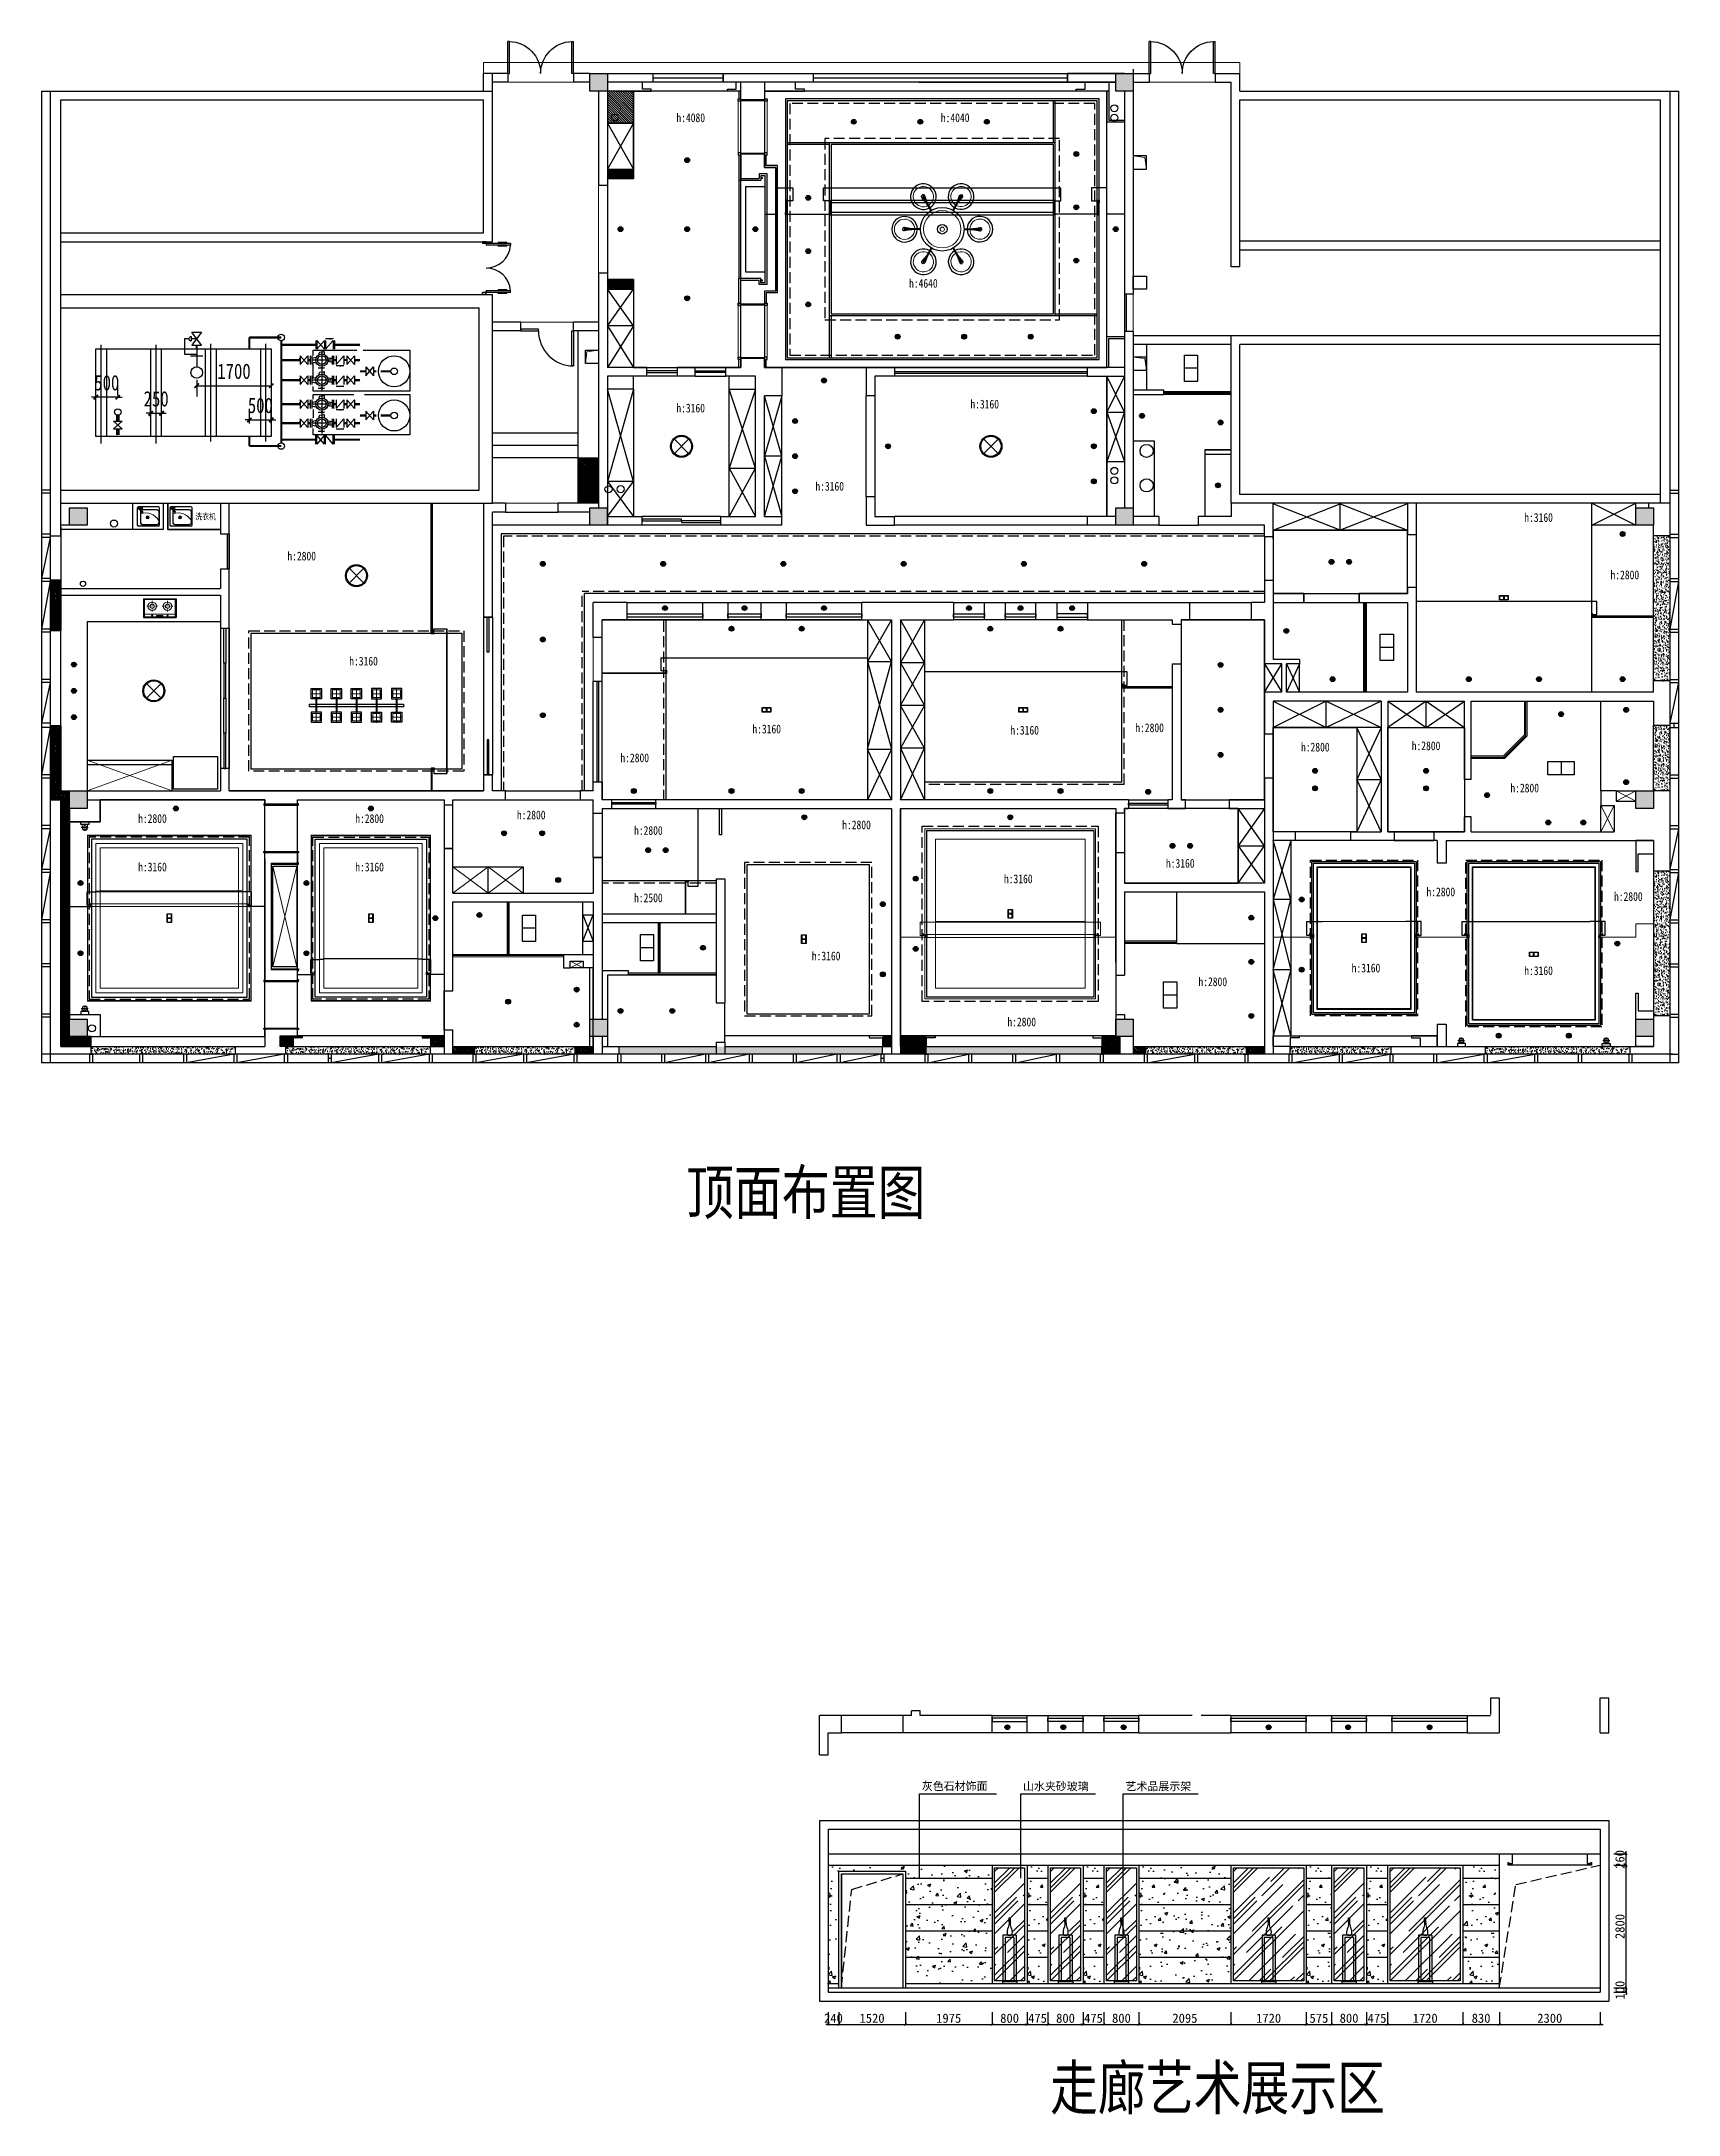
# Model space of a CAD drawing. Header units: millimetres. Extents: x 561810 to 956823, y -438984 to -391712.
# Drawn here: x 665250 to 702570, y -438984 to -391712 of the extents above; entities that cross this region are included whole.
import ezdxf

# ---------------------------------------------------------------- set-up
doc = ezdxf.new("R2010")
doc.units = ezdxf.units.MM
doc.header["$LTSCALE"] = 10
doc.header["$MEASUREMENT"] = 0
doc.linetypes.add('DASH', pattern=[0.35, 0.25, -0.1])
doc.linetypes.add('SDCEN9', pattern=[0.88, 0.6, -0.14, 0, -0.14])
doc.layers.get('0').update_dxf_attribs({"linetype": 'CONTINUOUS'})
doc.layers.get('DEFPOINTS').update_dxf_attribs({"color": 1, "linetype": 'CONTINUOUS'})
for name, color, linetype in [('4-P灯具', 142, 'CONTINUOUS'), ('COLUMN', 7, 'CONTINUOUS'), ('LS19', 3, 'CONTINUOUS'), ('PUB_HATCH', 144, 'CONTINUOUS'), ('WALL', 7, 'CONTINUOUS'), ('WINDOW', 4, 'CONTINUOUS'), ('喷淋', 6, 'CONTINUOUS'), ('地面', 250, 'CONTINUOUS'), ('填充', 8, 'CONTINUOUS'), ('墙', 7, 'CONTINUOUS'), ('排水', 3, 'CONTINUOUS'), ('活动家具', 142, 'CONTINUOUS'), ('消火栓', 2, 'CONTINUOUS'), ('给水', 1, 'CONTINUOUS')]:
    doc.layers.add(name, color=color, linetype=linetype)
doc.layers.add('家居内线', color=251, linetype='CONTINUOUS', lineweight=13)
doc.layers.add('细线', color=250, linetype='CONTINUOUS', lineweight=5)
doc.styles.add('-宋体_T3', font='simhei.ttf', dxfattribs={"width": 0.8})
doc.styles.add('12', font='', dxfattribs={"width": 0.8})
doc.styles.get("Standard").update_dxf_attribs({"font": 'txt.shx', "bigfont": '@@hztxt.shx'})
doc.styles.add('宋体', font='')
doc.styles.add('施洛华标注样式', font='')
doc.styles.get('12').set_extended_font_data('SimSun')
doc.styles.get('宋体').set_extended_font_data('SimSun')
doc.styles.get('施洛华标注样式').set_extended_font_data('SimSun')
doc.dimstyles.get("Standard").update_dxf_attribs({"dimtxt": 0.18, "dimasz": 0.18, "dimexe": 0.18, "dimexo": 0.0625, "dimgap": 0.09, "dimtad": 0, "dimtih": 1, "dimtoh": 1, "dimdec": 4, "dimzin": 0, "dimdsep": 46, "dimtxsty": 'Standard', "dimcen": 0.09, "dimadec": 0, "dimazin": 0, "dimtfac": 1, "dimtdec": 4, "dimtofl": 0, "dimtmove": 0, "dimatfit": 3, "dimfxl": 0, "dimtolj": 1, "dimtzin": 0, "dimarcsym": 0})
doc.dimstyles.new('STANDARD&&100', dxfattribs={"dimtxt": 350, "dimasz": 100, "dimexe": 250, "dimexo": 300, "dimgap": 150, "dimtad": 1, "dimdec": 0, "dimzin": 0, "dimdsep": 46, "dimtxsty": '-宋体_T3', "dimblk": 'ARCHTICK', "dimcen": 0.09, "dimadec": 0, "dimazin": 0, "dimtfac": 1, "dimtdec": 0, "dimtix": 1, "dimtmove": 2, "dimatfit": 3, "dimfxl": 0, "dimtolj": 1, "dimtzin": 0, "dimarcsym": 0})
doc.dimstyles.new('外标尺寸', dxfattribs={"dimscale": 70, "dimtxt": 3, "dimasz": 0.8, "dimexe": 0.25, "dimexo": 1, "dimgap": 0.5, "dimtad": 1, "dimdec": 0, "dimtxsty": '施洛华标注样式', "dimblk": 'ARCHTICK', "dimcen": 1.5, "dimdle": 1, "dimclrd": 250, "dimclre": 250, "dimclrt": 62, "dimadec": 0, "dimazin": 0, "dimtfac": 1, "dimtdec": 0, "dimtix": 1, "dimtmove": 1, "dimatfit": 3, "dimldrblk": 'ARCHTICK', "dimfxl": 0, "dimarcsym": 0})

msp = doc.modelspace()

# ---------------------------------------------------------------- texts
at = {"layer": '地面', "char_height": 199.68, "width": 1891.037, "attachment_point": 1, "rotation": 0.00043, "style": '宋体'}
for s, insert in [('{\\fSimHei|b0|i0|c134|p2;\\H0.9167x;灰色石材饰面}', (685319.2, -431403.8)), ('{\\fSimHei|b0|i0|c134|p2;\\H0.9167x;山水夹砂玻璃}', (687625.1, -431408.4)), ('{\\fSimHei|b0|i0|c134|p2;\\H0.9167x;艺术品展示架}', (689961.6, -431408.4))]:
    msp.add_mtext(s, dxfattribs=dict(at, insert=insert))
at = {"layer": '填充', "color": 142, "ltscale": 0.01, "style": '12', "width": 0.8}
for s, height, p in [('h:4080', 200, (679724.8, -393550.7)), ('h:4040', 200, (685752.9, -393550.7)), ('h:4640', 200, (685028, -397327.3)), ('h:3160', 200, (686425.9, -400080.9)), ('h:3160', 200, (679722.7, -400170.4)), ('h:3160', 200, (682892.4, -401954.8)), ('洗衣机', 140, (668757.4, -402615.3)), ('h:3160', 200, (699052.6, -402666.7)), ('h:2800', 200, (670855.8, -403545.3)), ('h:2800', 200, (701019.5, -403974.8)), ('h:3160', 200, (672265.4, -405941.1)), ('h:3160', 200, (681455.9, -407489.6)), ('h:3160', 200, (687336.2, -407517.4)), ('h:2800', 200, (690185.4, -407460.9)), ('h:2800', 200, (678447.6, -408146.7)), ('h:2800', 200, (693963.1, -407902.1)), ('h:2800', 200, (696487.6, -407872.2)), ('h:2800', 200, (698736.5, -408835)), ('h:2800', 200, (667453.7, -409532.1)), ('h:2800', 200, (672403.1, -409532.1)), ('h:2800', 200, (676088.4, -409450)), ('h:2800', 200, (678758.7, -409802.8)), ('h:2800', 200, (683504, -409675.7)), ('h:3160', 200, (667453.7, -410635.5)), ('h:3160', 200, (672403.1, -410635.5)), ('h:3160', 200, (687191.3, -410906.7)), ('h:3160', 200, (690884.5, -410552.3)), ('h:2500', 200, (678758.7, -411339.2)), ('h:2800', 200, (696824.2, -411203.3)), ('h:2800', 200, (701098.7, -411308.3)), ('h:3160', 200, (682811.6, -412664.7)), ('h:2800', 200, (691625.7, -413252.4)), ('h:3160', 200, (695118, -412939.7)), ('h:3160', 200, (699052.6, -413000.3)), ('h:2800', 200, (687269.6, -414169.3)), ('顶面布置图', 1000, (679946.1, -418454)), ('走廊艺术展示区', 1000, (688241.2, -438871.1))]:
    msp.add_text(s, height=height, dxfattribs=at).set_placement(p)

# ---------------------------------------------------------------- blocks, each defined once
blk = doc.blocks.new('$DORLIB2D$00000002')
for p, q in [((-0.5, 0), (-0.5, 0.4875)), ((-0.475, 0.4875), (-0.5, 0.4875)), ((-0.475, 0), (-0.475, 0.4875)), ((0.475, 0), (0.475, 0.4875)), ((0.475, 0.4875), (0.5, 0.4875)), ((0.5, 0), (0.5, 0.4875)), ((-0.5, 0), (-0.475, 0)), ((0.5, 0), (0.475, 0))]:
    blk.add_line(p, q)
for centre, start, end in [((-0.4875, 0), 0, 88.53072), ((0.4875, 0), 91.46928, 180)]:
    blk.add_arc(centre, 0.4875, start, end)
blk = doc.blocks.new('_ARCHTICK')
at = {"color": 0, "linetype": 'ByBlock', "const_width": 0.4}
blk.add_lwpolyline([(-0.5, -0.5), (0.5, 0.5)], dxfattribs=at)
blk = doc.blocks.new('*D82')
at = {"layer": 'DEFPOINTS', "color": 0}
for p in [(667989, -400190), (667739, -400576), (667989, -400576)]:
    blk.add_point(p, dxfattribs=at)
at = {"layer": '消火栓', "color": 0, "lineweight": -2}
for p, q in [((667739, -400190), (667639, -400190)), ((667739, -400276), (667739, -399940)), ((667739, -400190), (667989, -400190)), ((667989, -400276), (667989, -399940)), ((667989, -400190), (668089, -400190))]:
    blk.add_line(p, q, dxfattribs=at)
at = {"layer": '消火栓', "color": 0, "lineweight": -2, "xscale": 100, "yscale": 100, "zscale": 100}
blk.add_blockref('_ARCHTICK', (667739, -400190), dxfattribs=at)
at = {"layer": '消火栓', "color": 0, "lineweight": -2, "xscale": 100, "yscale": 100, "zscale": 100, "rotation": 180}
blk.add_blockref('_ARCHTICK', (667989, -400190), dxfattribs=at)
at = {"layer": '消火栓', "color": 0, "insert": (667864, -399863), "char_height": 350, "attachment_point": 5, "style": '-宋体_T3'}
blk.add_mtext('\\A1;250', dxfattribs=at)
blk = doc.blocks.new('SB131')
at = {"layer": 'LS19'}
for p, q in [((-0.5, -0.188), (-0.5, 0.188)), ((-0.438, -0.188), (-0.438, 0.188)), ((-0.438, 0.075), (-0.423, 0.075)), ((-0.118, 0.34), (0.017, 0.367)), ((0.017, 0.313), (-0.118, 0.34)), ((0.159, 0.34), (-0.118, 0.34)), ((0.017, 0.367), (0.017, 0.313)), ((0.438, 0.075), (0.227, 0.131)), ((0.438, -0.188), (0.438, 0.188)), ((0.5, -0.188), (0.5, 0.188)), ((-0.438, -0.075), (-0.423, -0.075)), ((-0.112, -0.237), (-0.112, -0.329)), ((0.081, -0.341), (-0.069, -0.366)), ((0.113, -0.237), (0.113, -0.304)), ((0.438, -0.075), (0.227, -0.131))]:
    blk.add_line(p, q, dxfattribs=at)
at = {"layer": 'LS19', "linetype": 'SDCEN9'}
for p, q in [((-0.407, 0), (0.408, 0)), ((0, -0.424), (0, 0.446))]:
    blk.add_line(p, q, dxfattribs=at)
at = {"layer": 'LS19'}
for radius in [0.263, 0.188]:
    blk.add_circle((0, 0), radius, dxfattribs=at)
for centre, radius, start, end in [((-0.423, -0.316), 0.391, 65.27529, 89.98087), ((-0.423, -0.475), 0.4, 61.3321, 89.97447), ((-0.075, -0.329), 0.0375, 180, 279.46232), ((0.075, -0.304), 0.0375, 279.46232, 0)]:
    blk.add_arc(centre, radius, start, end, dxfattribs=at)
blk.add_solid([(-0.118, 0.34), (0.017, 0.367), (0.017, 0.313)], dxfattribs=at)
at = {"color": 3, "width": 0.8, "flags": 1}
for tag, p in [('TYPE', (-0.295, -1.06)), ('COUNT', (-0.295, -1.492))]:
    blk.add_attdef(tag, p, '', height=0.4, dxfattribs=at)
blk = doc.blocks.new('*D83')
at = {"layer": 'DEFPOINTS', "color": 0}
for p in [(668789, -399124), (670489, -399124), (670489, -399561)]:
    blk.add_point(p, dxfattribs=at)
at = {"layer": '消火栓', "color": 0, "lineweight": -2}
for p, q in [((668789, -399424), (668789, -399811)), ((670489, -399424), (670489, -399811)), ((668789, -399561), (670489, -399561))]:
    blk.add_line(p, q, dxfattribs=at)
at = {"layer": '消火栓', "color": 0, "lineweight": -2, "xscale": 100, "yscale": 100, "zscale": 100, "rotation": 180}
blk.add_blockref('_ARCHTICK', (668789, -399561), dxfattribs=at)
at = {"layer": '消火栓', "color": 0, "lineweight": -2, "xscale": 100, "yscale": 100, "zscale": 100}
blk.add_blockref('_ARCHTICK', (670489, -399561), dxfattribs=at)
at = {"layer": '消火栓', "color": 0, "insert": (669639, -399234), "char_height": 350, "attachment_point": 5, "style": '-宋体_T3'}
blk.add_mtext('\\A1;1700', dxfattribs=at)
blk = doc.blocks.new('*D448')
at = {"layer": 'DEFPOINTS', "color": 0}
for p in [(666489, -399823), (666489, -400087), (666989, -400087, 3025)]:
    blk.add_point(p, dxfattribs=at)
at = {"layer": '消火栓', "color": 0, "lineweight": -2}
for p, q in [((666489, -399823), (666389, -399823)), ((666489, -399787), (666489, -399573)), ((666989, -399823), (666489, -399823)), ((666989, -399787), (666989, -399573)), ((666989, -399823), (667089, -399823))]:
    blk.add_line(p, q, dxfattribs=at)
at = {"layer": '消火栓', "color": 0, "lineweight": -2, "xscale": 100, "yscale": 100, "zscale": 100}
blk.add_blockref('_ARCHTICK', (666489, -399823), dxfattribs=at)
at = {"layer": '消火栓', "color": 0, "lineweight": -2, "xscale": 100, "yscale": 100, "zscale": 100, "rotation": 180}
blk.add_blockref('_ARCHTICK', (666989, -399823), dxfattribs=at)
at = {"layer": '消火栓', "color": 0, "insert": (666739, -399496), "char_height": 350, "attachment_point": 5, "style": '-宋体_T3'}
blk.add_mtext('\\A1;500', dxfattribs=at)
blk = doc.blocks.new('*D449')
at = {"layer": 'DEFPOINTS', "color": 0}
for p in [(670489, -400340), (669990, -400721), (670489, -400721)]:
    blk.add_point(p, dxfattribs=at)
at = {"layer": '消火栓', "color": 0, "lineweight": -2}
for p, q in [((669990, -400340), (669890, -400340)), ((669990, -400421), (669990, -400090)), ((669990, -400340), (670489, -400340)), ((670489, -400421), (670489, -400090)), ((670489, -400340), (670589, -400340))]:
    blk.add_line(p, q, dxfattribs=at)
at = {"layer": '消火栓', "color": 0, "lineweight": -2, "xscale": 100, "yscale": 100, "zscale": 100}
blk.add_blockref('_ARCHTICK', (669990, -400340), dxfattribs=at)
at = {"layer": '消火栓', "color": 0, "lineweight": -2, "xscale": 100, "yscale": 100, "zscale": 100, "rotation": 180}
blk.add_blockref('_ARCHTICK', (670489, -400340), dxfattribs=at)
at = {"layer": '消火栓', "color": 0, "insert": (670240, -400013), "char_height": 350, "attachment_point": 5, "style": '-宋体_T3'}
blk.add_mtext('\\A1;500', dxfattribs=at)
blk = doc.blocks.new('$DORLIB2D$00000011')
for p, q in [((-0.483, 0.396), (-0.483, 0.235)), ((-0.483, 0.396), (-0.467, 0.396)), ((-0.467, 0.471), (-0.467, -0.062)), ((-0.467, 0.471), (-0.433, 0.471)), ((-0.433, 0.471), (-0.433, 0.004)), ((-0.417, 0.396), (-0.433, 0.396)), ((-0.417, 0.396), (-0.417, 0.235)), ((0.417, 0.396), (0.417, 0.235)), ((0.417, 0.396), (0.433, 0.396)), ((0.433, 0.471), (0.433, 0.004)), ((0.467, 0.471), (0.433, 0.471)), ((0.467, 0.471), (0.467, -0.062)), ((0.483, 0.396), (0.467, 0.396)), ((0.483, 0.396), (0.483, 0.235)), ((-0.5, 0.004), (-0.433, 0.004)), ((-0.5, 0.004), (-0.5, -0.062)), ((-0.483, 0.235), (-0.467, 0.235)), ((-0.417, 0.235), (-0.433, 0.235)), ((0.417, 0.235), (0.433, 0.235)), ((0.5, 0.004), (0.433, 0.004)), ((0.483, 0.235), (0.467, 0.235)), ((0.5, 0.004), (0.5, -0.062)), ((-0.5, -0.062), (-0.467, -0.062)), ((0.5, -0.062), (0.467, -0.062))]:
    blk.add_line(p, q)
for centre, start, end in [((-0.467, 0.004), 0, 85.904), ((0.467, 0.004), 94.096, 180)]:
    blk.add_arc(centre, 0.467, start, end)
blk = doc.blocks.new('*D875')
at = {"color": 250, "lineweight": -2}
for p, q in [((683185, -436649), (683185, -436946)), ((683425, -436649), (683425, -436946)), ((683185, -436929), (683129, -436929)), ((683185, -436929), (683425, -436929)), ((683425, -436929), (683481, -436929))]:
    blk.add_line(p, q, dxfattribs=at)
at = {"layer": 'DEFPOINTS', "color": 0}
for p in [(683185, -436097), (683425, -436097), (683425, -436929)]:
    blk.add_point(p, dxfattribs=at)
at = {"color": 250, "lineweight": -2, "xscale": 56, "yscale": 56, "zscale": 56}
blk.add_blockref('_ARCHTICK', (683185, -436929), dxfattribs=at)
at = {"color": 250, "lineweight": -2, "xscale": 56, "yscale": 56, "zscale": 56, "rotation": 180}
blk.add_blockref('_ARCHTICK', (683425, -436929), dxfattribs=at)
at = {"color": 62, "insert": (683305, -436789), "char_height": 210, "attachment_point": 5, "style": '施洛华标注样式'}
blk.add_mtext('240', dxfattribs=at)
blk = doc.blocks.new('*D876')
at = {"color": 250, "lineweight": -2}
for p, q in [((683425, -436649), (683425, -436946)), ((684945, -436649), (684945, -436946)), ((683355, -436929), (685015, -436929))]:
    blk.add_line(p, q, dxfattribs=at)
at = {"layer": 'DEFPOINTS', "color": 0}
for p in [(683425, -436097), (684945, -436095), (684945, -436929)]:
    blk.add_point(p, dxfattribs=at)
at = {"color": 250, "lineweight": -2, "xscale": 56, "yscale": 56, "zscale": 56, "rotation": 180}
blk.add_blockref('_ARCHTICK', (683425, -436929), dxfattribs=at)
at = {"color": 250, "lineweight": -2, "xscale": 56, "yscale": 56, "zscale": 56}
blk.add_blockref('_ARCHTICK', (684945, -436929), dxfattribs=at)
at = {"color": 62, "insert": (684185, -436789), "char_height": 210, "attachment_point": 5, "style": '施洛华标注样式'}
blk.add_mtext('1520', dxfattribs=at)
blk = doc.blocks.new('*D877')
at = {"color": 250, "lineweight": -2}
for p, q in [((684945, -436649), (684945, -436946)), ((686920, -436649), (686920, -436946)), ((684875, -436929), (686990, -436929))]:
    blk.add_line(p, q, dxfattribs=at)
at = {"layer": 'DEFPOINTS', "color": 0}
for p in [(684945, -436097), (686920, -436097), (686920, -436929)]:
    blk.add_point(p, dxfattribs=at)
at = {"color": 250, "lineweight": -2, "xscale": 56, "yscale": 56, "zscale": 56, "rotation": 180}
blk.add_blockref('_ARCHTICK', (684945, -436929), dxfattribs=at)
at = {"color": 250, "lineweight": -2, "xscale": 56, "yscale": 56, "zscale": 56}
blk.add_blockref('_ARCHTICK', (686920, -436929), dxfattribs=at)
at = {"color": 62, "insert": (685932, -436789), "char_height": 210, "attachment_point": 5, "style": '施洛华标注样式'}
blk.add_mtext('1975', dxfattribs=at)
blk = doc.blocks.new('*D878')
at = {"color": 250, "lineweight": -2}
for p, q in [((686920, -436649), (686920, -436946)), ((687720, -436649), (687720, -436946)), ((686850, -436929), (687790, -436929))]:
    blk.add_line(p, q, dxfattribs=at)
at = {"layer": 'DEFPOINTS', "color": 0}
for p in [(686920, -436095), (687720, -436097), (687720, -436929)]:
    blk.add_point(p, dxfattribs=at)
at = {"color": 250, "lineweight": -2, "xscale": 56, "yscale": 56, "zscale": 56, "rotation": 180}
blk.add_blockref('_ARCHTICK', (686920, -436929), dxfattribs=at)
at = {"color": 250, "lineweight": -2, "xscale": 56, "yscale": 56, "zscale": 56}
blk.add_blockref('_ARCHTICK', (687720, -436929), dxfattribs=at)
at = {"color": 62, "insert": (687320, -436789), "char_height": 210, "attachment_point": 5, "style": '施洛华标注样式'}
blk.add_mtext('800', dxfattribs=at)
blk = doc.blocks.new('*D879')
at = {"color": 250, "lineweight": -2}
for p, q in [((687720, -436649), (687720, -436946)), ((688195, -436649), (688195, -436946)), ((687720, -436929), (687664, -436929)), ((687720, -436929), (688195, -436929)), ((688195, -436929), (688251, -436929))]:
    blk.add_line(p, q, dxfattribs=at)
at = {"layer": 'DEFPOINTS', "color": 0}
for p in [(687720, -436097), (688195, -436097), (688195, -436929)]:
    blk.add_point(p, dxfattribs=at)
at = {"color": 250, "lineweight": -2, "xscale": 56, "yscale": 56, "zscale": 56}
blk.add_blockref('_ARCHTICK', (687720, -436929), dxfattribs=at)
at = {"color": 250, "lineweight": -2, "xscale": 56, "yscale": 56, "zscale": 56, "rotation": 180}
blk.add_blockref('_ARCHTICK', (688195, -436929), dxfattribs=at)
at = {"color": 62, "insert": (687957, -436789), "char_height": 210, "attachment_point": 5, "style": '施洛华标注样式'}
blk.add_mtext('475', dxfattribs=at)
blk = doc.blocks.new('*D880')
at = {"color": 250, "lineweight": -2}
for p, q in [((688195, -436649), (688195, -436946)), ((688995, -436649), (688995, -436946)), ((688125, -436929), (689065, -436929))]:
    blk.add_line(p, q, dxfattribs=at)
at = {"layer": 'DEFPOINTS', "color": 0}
for p in [(688195, -436097), (688995, -436097), (688995, -436929)]:
    blk.add_point(p, dxfattribs=at)
at = {"color": 250, "lineweight": -2, "xscale": 56, "yscale": 56, "zscale": 56, "rotation": 180}
blk.add_blockref('_ARCHTICK', (688195, -436929), dxfattribs=at)
at = {"color": 250, "lineweight": -2, "xscale": 56, "yscale": 56, "zscale": 56}
blk.add_blockref('_ARCHTICK', (688995, -436929), dxfattribs=at)
at = {"color": 62, "insert": (688595, -436789), "char_height": 210, "attachment_point": 5, "style": '施洛华标注样式'}
blk.add_mtext('800', dxfattribs=at)
blk = doc.blocks.new('*D881')
at = {"color": 250, "lineweight": -2}
for p, q in [((688995, -436649), (688995, -436946)), ((689470, -436649), (689470, -436946)), ((688995, -436929), (688939, -436929)), ((688995, -436929), (689470, -436929)), ((689470, -436929), (689526, -436929))]:
    blk.add_line(p, q, dxfattribs=at)
at = {"layer": 'DEFPOINTS', "color": 0}
for p in [(688995, -436097), (689470, -436095), (689470, -436929)]:
    blk.add_point(p, dxfattribs=at)
at = {"color": 250, "lineweight": -2, "xscale": 56, "yscale": 56, "zscale": 56}
blk.add_blockref('_ARCHTICK', (688995, -436929), dxfattribs=at)
at = {"color": 250, "lineweight": -2, "xscale": 56, "yscale": 56, "zscale": 56, "rotation": 180}
blk.add_blockref('_ARCHTICK', (689470, -436929), dxfattribs=at)
at = {"color": 62, "insert": (689232, -436789), "char_height": 210, "attachment_point": 5, "style": '施洛华标注样式'}
blk.add_mtext('475', dxfattribs=at)
blk = doc.blocks.new('*D882')
at = {"color": 250, "lineweight": -2}
for p, q in [((689470, -436649), (689470, -436946)), ((690270, -436649), (690270, -436946)), ((689400, -436929), (690340, -436929))]:
    blk.add_line(p, q, dxfattribs=at)
at = {"layer": 'DEFPOINTS', "color": 0}
for p in [(689470, -436097), (690270, -436095), (690270, -436929)]:
    blk.add_point(p, dxfattribs=at)
at = {"color": 250, "lineweight": -2, "xscale": 56, "yscale": 56, "zscale": 56, "rotation": 180}
blk.add_blockref('_ARCHTICK', (689470, -436929), dxfattribs=at)
at = {"color": 250, "lineweight": -2, "xscale": 56, "yscale": 56, "zscale": 56}
blk.add_blockref('_ARCHTICK', (690270, -436929), dxfattribs=at)
at = {"color": 62, "insert": (689870, -436789), "char_height": 210, "attachment_point": 5, "style": '施洛华标注样式'}
blk.add_mtext('800', dxfattribs=at)
blk = doc.blocks.new('*D883')
at = {"color": 250, "lineweight": -2}
for p, q in [((690270, -436649), (690270, -436946)), ((692365, -436649), (692365, -436946)), ((690200, -436929), (692435, -436929))]:
    blk.add_line(p, q, dxfattribs=at)
at = {"layer": 'DEFPOINTS', "color": 0}
for p in [(690270, -436097), (692365, -436095), (692365, -436929)]:
    blk.add_point(p, dxfattribs=at)
at = {"color": 250, "lineweight": -2, "xscale": 56, "yscale": 56, "zscale": 56, "rotation": 180}
blk.add_blockref('_ARCHTICK', (690270, -436929), dxfattribs=at)
at = {"color": 250, "lineweight": -2, "xscale": 56, "yscale": 56, "zscale": 56}
blk.add_blockref('_ARCHTICK', (692365, -436929), dxfattribs=at)
at = {"color": 62, "insert": (691317, -436789), "char_height": 210, "attachment_point": 5, "style": '施洛华标注样式'}
blk.add_mtext('2095', dxfattribs=at)
blk = doc.blocks.new('*D884')
at = {"color": 250, "lineweight": -2}
for p, q in [((692365, -436649), (692365, -436946)), ((694084, -436649), (694084, -436946)), ((692295, -436929), (694154, -436929))]:
    blk.add_line(p, q, dxfattribs=at)
at = {"layer": 'DEFPOINTS', "color": 0}
for p in [(692365, -436097), (694084, -436095), (694084, -436929)]:
    blk.add_point(p, dxfattribs=at)
at = {"color": 250, "lineweight": -2, "xscale": 56, "yscale": 56, "zscale": 56, "rotation": 180}
blk.add_blockref('_ARCHTICK', (692365, -436929), dxfattribs=at)
at = {"color": 250, "lineweight": -2, "xscale": 56, "yscale": 56, "zscale": 56}
blk.add_blockref('_ARCHTICK', (694084, -436929), dxfattribs=at)
at = {"color": 62, "insert": (693225, -436789), "char_height": 210, "attachment_point": 5, "style": '施洛华标注样式'}
blk.add_mtext('1720', dxfattribs=at)
blk = doc.blocks.new('*D885')
at = {"color": 250, "lineweight": -2}
for p, q in [((694084, -436649), (694084, -436946)), ((694659, -436649), (694659, -436946)), ((694014, -436929), (694729, -436929))]:
    blk.add_line(p, q, dxfattribs=at)
at = {"layer": 'DEFPOINTS', "color": 0}
for p in [(694084, -436097), (694659, -436097), (694659, -436929)]:
    blk.add_point(p, dxfattribs=at)
at = {"color": 250, "lineweight": -2, "xscale": 56, "yscale": 56, "zscale": 56, "rotation": 180}
blk.add_blockref('_ARCHTICK', (694084, -436929), dxfattribs=at)
at = {"color": 250, "lineweight": -2, "xscale": 56, "yscale": 56, "zscale": 56}
blk.add_blockref('_ARCHTICK', (694659, -436929), dxfattribs=at)
at = {"color": 62, "insert": (694372, -436789), "char_height": 210, "attachment_point": 5, "style": '施洛华标注样式'}
blk.add_mtext('575', dxfattribs=at)
blk = doc.blocks.new('*D886')
at = {"color": 250, "lineweight": -2}
for p, q in [((694659, -436649), (694659, -436946)), ((695459, -436649), (695459, -436946)), ((694589, -436929), (695529, -436929))]:
    blk.add_line(p, q, dxfattribs=at)
at = {"layer": 'DEFPOINTS', "color": 0}
for p in [(694659, -436097), (695459, -436097), (695459, -436929)]:
    blk.add_point(p, dxfattribs=at)
at = {"color": 250, "lineweight": -2, "xscale": 56, "yscale": 56, "zscale": 56, "rotation": 180}
blk.add_blockref('_ARCHTICK', (694659, -436929), dxfattribs=at)
at = {"color": 250, "lineweight": -2, "xscale": 56, "yscale": 56, "zscale": 56}
blk.add_blockref('_ARCHTICK', (695459, -436929), dxfattribs=at)
at = {"color": 62, "insert": (695059, -436789), "char_height": 210, "attachment_point": 5, "style": '施洛华标注样式'}
blk.add_mtext('800', dxfattribs=at)
blk = doc.blocks.new('*D887')
at = {"color": 250, "lineweight": -2}
for p, q in [((695459, -436649), (695459, -436946)), ((695934, -436649), (695934, -436946)), ((695459, -436929), (695403, -436929)), ((695459, -436929), (695934, -436929)), ((695934, -436929), (695990, -436929))]:
    blk.add_line(p, q, dxfattribs=at)
at = {"layer": 'DEFPOINTS', "color": 0}
for p in [(695459, -436097), (695934, -436097), (695934, -436929)]:
    blk.add_point(p, dxfattribs=at)
at = {"color": 250, "lineweight": -2, "xscale": 56, "yscale": 56, "zscale": 56}
blk.add_blockref('_ARCHTICK', (695459, -436929), dxfattribs=at)
at = {"color": 250, "lineweight": -2, "xscale": 56, "yscale": 56, "zscale": 56, "rotation": 180}
blk.add_blockref('_ARCHTICK', (695934, -436929), dxfattribs=at)
at = {"color": 62, "insert": (695697, -436789), "char_height": 210, "attachment_point": 5, "style": '施洛华标注样式'}
blk.add_mtext('475', dxfattribs=at)
blk = doc.blocks.new('*D888')
at = {"color": 250, "lineweight": -2}
for p, q in [((695934, -436649), (695934, -436946)), ((697654, -436649), (697654, -436946)), ((695864, -436929), (697724, -436929))]:
    blk.add_line(p, q, dxfattribs=at)
at = {"layer": 'DEFPOINTS', "color": 0}
for p in [(695934, -436097), (697654, -436097), (697654, -436929)]:
    blk.add_point(p, dxfattribs=at)
at = {"color": 250, "lineweight": -2, "xscale": 56, "yscale": 56, "zscale": 56, "rotation": 180}
blk.add_blockref('_ARCHTICK', (695934, -436929), dxfattribs=at)
at = {"color": 250, "lineweight": -2, "xscale": 56, "yscale": 56, "zscale": 56}
blk.add_blockref('_ARCHTICK', (697654, -436929), dxfattribs=at)
at = {"color": 62, "insert": (696794, -436789), "char_height": 210, "attachment_point": 5, "style": '施洛华标注样式'}
blk.add_mtext('1720', dxfattribs=at)
blk = doc.blocks.new('*D889')
at = {"color": 250, "lineweight": -2}
for p, q in [((697654, -436649), (697654, -436946)), ((698485, -436649), (698485, -436946)), ((697584, -436929), (698555, -436929))]:
    blk.add_line(p, q, dxfattribs=at)
at = {"layer": 'DEFPOINTS', "color": 0}
for p in [(697654, -436095), (698485, -436097), (698485, -436929)]:
    blk.add_point(p, dxfattribs=at)
at = {"color": 250, "lineweight": -2, "xscale": 56, "yscale": 56, "zscale": 56, "rotation": 180}
blk.add_blockref('_ARCHTICK', (697654, -436929), dxfattribs=at)
at = {"color": 250, "lineweight": -2, "xscale": 56, "yscale": 56, "zscale": 56}
blk.add_blockref('_ARCHTICK', (698485, -436929), dxfattribs=at)
at = {"color": 62, "insert": (698069, -436789), "char_height": 210, "attachment_point": 5, "style": '施洛华标注样式'}
blk.add_mtext('830', dxfattribs=at)
blk = doc.blocks.new('*D890')
at = {"color": 250, "lineweight": -2}
for p, q in [((698485, -436649), (698485, -436946)), ((700785, -436649), (700785, -436946)), ((698415, -436929), (700855, -436929))]:
    blk.add_line(p, q, dxfattribs=at)
at = {"layer": 'DEFPOINTS', "color": 0}
for p in [(698485, -436097), (700785, -436097), (700785, -436929)]:
    blk.add_point(p, dxfattribs=at)
at = {"color": 250, "lineweight": -2, "xscale": 56, "yscale": 56, "zscale": 56, "rotation": 180}
blk.add_blockref('_ARCHTICK', (698485, -436929), dxfattribs=at)
at = {"color": 250, "lineweight": -2, "xscale": 56, "yscale": 56, "zscale": 56}
blk.add_blockref('_ARCHTICK', (700785, -436929), dxfattribs=at)
at = {"color": 62, "insert": (699635, -436789), "char_height": 210, "attachment_point": 5, "style": '施洛华标注样式'}
blk.add_mtext('2300', dxfattribs=at)
blk = doc.blocks.new('*D891')
at = {"color": 250, "lineweight": -2}
for p, q in [((701095, -436097), (701393, -436097)), ((701095, -436197), (701393, -436197)), ((701375, -436097), (701375, -436041)), ((701375, -436097), (701375, -436197)), ((701375, -436197), (701375, -436253))]:
    blk.add_line(p, q, dxfattribs=at)
at = {"layer": 'DEFPOINTS', "color": 0}
for p in [(700985, -436097), (700985, -436197), (701375, -436197)]:
    blk.add_point(p, dxfattribs=at)
at = {"color": 250, "lineweight": -2, "xscale": 56, "yscale": 56, "zscale": 56}
for p, rotation in [((701375, -436097), 270), ((701375, -436197), 90)]:
    blk.add_blockref('_ARCHTICK', p, dxfattribs=dict(at, rotation=rotation))
at = {"color": 62, "insert": (701235, -436147), "char_height": 210, "attachment_point": 5, "rotation": 90, "style": '施洛华标注样式'}
blk.add_mtext('100', dxfattribs=at)
blk = doc.blocks.new('*D892')
at = {"color": 250, "lineweight": -2}
for p, q in [((701095, -433297), (701393, -433297)), ((701375, -436167), (701375, -433227)), ((701095, -436097), (701393, -436097))]:
    blk.add_line(p, q, dxfattribs=at)
at = {"layer": 'DEFPOINTS', "color": 0}
for p in [(700985, -433297), (701375, -433297), (700985, -436097)]:
    blk.add_point(p, dxfattribs=at)
at = {"color": 250, "lineweight": -2, "xscale": 56, "yscale": 56, "zscale": 56}
for p, rotation in [((701375, -433297), 90), ((701375, -436097), 270)]:
    blk.add_blockref('_ARCHTICK', p, dxfattribs=dict(at, rotation=rotation))
at = {"color": 62, "insert": (701235, -434697), "char_height": 210, "attachment_point": 5, "rotation": 90, "style": '施洛华标注样式'}
blk.add_mtext('2800', dxfattribs=at)
blk = doc.blocks.new('*D893')
at = {"color": 250, "lineweight": -2}
for p, q in [((701375, -433037), (701375, -432981)), ((701095, -433037), (701393, -433037)), ((701095, -433297), (701393, -433297)), ((701375, -433297), (701375, -433037)), ((701375, -433297), (701375, -433353))]:
    blk.add_line(p, q, dxfattribs=at)
at = {"layer": 'DEFPOINTS', "color": 0}
for p in [(700985, -433037), (700985, -433297), (701375, -433037)]:
    blk.add_point(p, dxfattribs=at)
at = {"color": 250, "lineweight": -2, "xscale": 56, "yscale": 56, "zscale": 56}
for p, rotation in [((701375, -433037), 270), ((701375, -433297), 90)]:
    blk.add_blockref('_ARCHTICK', p, dxfattribs=dict(at, rotation=rotation))
at = {"color": 62, "insert": (701235, -433167), "char_height": 210, "attachment_point": 5, "rotation": 90, "style": '施洛华标注样式'}
blk.add_mtext('260', dxfattribs=at)

# ---------------------------------------------------------------- dimensions: what is measured, and where the dimension line sits
at = {"color": 1}
for base, p1, p2, picture, middle in [((701375.3, -433037), (700984.6, -433297), (700984.6, -433037), '*D893', (701235.3, -433167)), ((701375.3, -433297), (700984.6, -436097), (700984.6, -433297), '*D892', (701235.3, -434697)), ((701375.3, -436197), (700984.6, -436097), (700984.6, -436197), '*D891', (701235.3, -436147))]:
    dim = msp.add_linear_dim(base=base, p1=p1, p2=p2, angle=90, dimstyle='外标尺寸', dxfattribs=at)
    dim.commit()
    dim.dimension.update_dxf_attribs({"geometry": picture, "text_midpoint": middle})
for base, p1, p2, picture, middle in [((683424.8, -436928.5), (683184.6, -436097), (683424.8, -436097), '*D875', (683304.7, -436788.5)), ((684945, -436928.5), (683424.8, -436097), (684945, -436095), '*D876', (684184.9, -436788.5)), ((686919.8, -436928.5), (684945, -436097), (686919.8, -436097), '*D877', (685932.4, -436788.5)), ((687719.8, -436928.5), (686919.8, -436095), (687719.8, -436097), '*D878', (687319.8, -436788.5)), ((688194.7, -436928.5), (687719.8, -436097), (688194.7, -436097), '*D879', (687957.3, -436788.5)), ((688994.7, -436928.5), (688194.7, -436097), (688994.7, -436097), '*D880', (688594.7, -436788.5)), ((689469.6, -436928.5), (688994.7, -436097), (689469.6, -436095), '*D881', (689232.2, -436788.5)), ((690269.6, -436928.5), (689469.6, -436097), (690269.6, -436095), '*D882', (689869.6, -436788.5)), ((692364.6, -436928.5), (690269.6, -436097), (692364.6, -436095), '*D883', (691317.1, -436788.5)), ((694084.5, -436928.5), (692364.6, -436097), (694084.5, -436095), '*D884', (693224.5, -436788.5)), ((694659.4, -436928.5), (694084.5, -436097), (694659.4, -436097), '*D885', (694371.9, -436788.5)), ((695459.3, -436928.5), (694659.4, -436097), (695459.3, -436097), '*D886', (695059.4, -436788.5)), ((695934.2, -436928.5), (695459.3, -436097), (695934.2, -436097), '*D887', (695696.8, -436788.5)), ((697654.2, -436928.5), (695934.2, -436097), (697654.2, -436097), '*D888', (696794.2, -436788.5)), ((698484.6, -436928.5), (697654.2, -436095), (698484.6, -436097), '*D889', (698069.4, -436788.5)), ((700784.6, -436928.5), (698484.6, -436097), (700784.6, -436097), '*D890', (699634.6, -436788.5))]:
    dim = msp.add_linear_dim(base=base, p1=p1, p2=p2, dimstyle='外标尺寸', dxfattribs=at)
    dim.commit()
    dim.dimension.update_dxf_attribs({"geometry": picture, "text_midpoint": middle})
at = {"layer": '消火栓'}
for base, p1, p2, picture, middle in [((666489.5, -399822.5), (666989.1, -400087, 3025), (666489.5, -400087), '*D448', (666739.3, -399495.6)), ((670489.5, -399561), (668789.3, -399124.3), (670489.5, -399124.3), '*D83', (669639.4, -399234)), ((667989.5, -400189.6), (667739.5, -400575.8), (667989.5, -400575.8), '*D82', (667864.5, -399862.6)), ((670489.5, -400340.3), (669989.7, -400721.1), (670489.5, -400721.1), '*D449', (670239.6, -400013.4))]:
    dim = msp.add_linear_dim(base=base, p1=p1, p2=p2, dimstyle='STANDARD&&100', dxfattribs=at)
    dim.commit()
    dim.dimension.update_dxf_attribs({"geometry": picture, "text_midpoint": middle})

# ---------------------------------------------------------------- hatches: boundary and pattern name
h = msp.add_hatch()
h.set_pattern_fill('ANSI31', color=250, scale=200, style=0)
h.set_pattern_definition([(135, (678749.896, -394842.755), (17.6777, 17.6777), [])])
h.paths.add_polyline_path([(678149.9, -394842.8), (678149.9, -394622.8), (678749.9, -394622.8), (678749.9, -394842.8)])
h = msp.add_hatch()
h.set_pattern_fill('ANSI31', color=250, scale=200, style=0)
h.set_pattern_definition([(225, (678749.896, -397142.755), (17.6777, -17.6777), [])])
h.paths.add_polyline_path([(678149.9, -397142.8), (678149.9, -397362.8), (678749.9, -397362.8), (678749.9, -397142.8)])
h = msp.add_hatch()
h.set_pattern_fill('ANSI31', color=250, scale=200, style=0)
h.set_pattern_definition([(45, (677949.896, -402242.755), (-17.67767, 17.67767), [])])
h.paths.add_polyline_path([(677479.9, -402242.8), (677949.9, -402242.8), (677949.9, -401202.8), (677479.9, -401202.8)])
h = msp.add_hatch()
h.set_pattern_fill('AR-CONC', color=250, scale=20, style=0)
h.set_pattern_definition([(50, (701999.9, -406294.76), (143.452, -12.5504), [15, -165]), (355, (701999.9, -406294.76), (-27.75, 150.4384), [12, -132]), (100.4514, (702011.85, -406295.8), (115.702, 137.888), [12.748, -140.2284]), (46.184, (701999.9, -406254.76), (213.448, -33.104), [22.5, -247.5]), (96.6356, (702017.68, -406257.51), (186.933, 194.824), [19.122, -210.343]), (351.184, (701999.9, -406254.76), (186.932, 194.824), [18, -198]), (21, (702019.9, -406264.76), (119.3814, -80.5238), [15, -165]), (326, (702019.9, -406264.76), (48.663, 145.03), [12, -132]), (71.4514, (702029.84, -406271.47), (168.0445, 64.506), [12.748, -140.2284]), (37.5, (701999.896, -406294.755), (2.432, 66.5788), [0, -130.4, 0, -134, 0, -132.5]), (7.5, (701999.896, -406294.755), (52.6139, 78.8823), [0, -76.4, 0, -127.4, 0, -50.5]), (327.5, (701955.296, -406294.755), (106.7645, -4.511), [0, -50, 0, -156, 0, -207]), (317.5, (701935.3, -406294.755), (116.6372, 20.021), [0, -65, 0, -103.6, 0, -147])])
h.paths.add_polyline_path([(702369.9, -402984.8), (701999.9, -402984.8), (701999.9, -406294.8), (702369.9, -406294.8), (702369.9, -406259.8)])
h = msp.add_hatch()
h.set_pattern_fill('ANSI31', color=250, scale=200, angle=-90, style=0)
h.set_pattern_definition([(315, (665689.896, -405144.755), (17.67767, 17.67767), [])])
h.paths.add_polyline_path([(665689.9, -403989.8), (665449.9, -403989.8), (665449.9, -404024.8), (665449.9, -405144.8), (665689.9, -405144.8)])
h = msp.add_hatch()
h.set_pattern_fill('ANSI31', color=250, scale=200, angle=-90, style=0)
h.set_pattern_definition([(315, (665689.896, -408802.755), (17.67767, 17.67767), [])])
h.paths.add_polyline_path([(665689.9, -407306.3), (665449.9, -407306.3), (665449.9, -407352.8), (665449.9, -408802.8), (665689.9, -408802.8)])
h = msp.add_hatch()
h.set_pattern_fill('AR-CONC', color=250, scale=20, style=0)
h.set_pattern_definition([(50, (701999.9, -408802.76), (143.452, -12.55), [15, -165]), (355, (701999.9, -408802.76), (-27.75, 150.438), [12, -132]), (100.451, (702011.85, -408803.8), (115.702, 137.888), [12.748, -140.228]), (46.184, (701999.9, -408762.76), (213.448, -33.104), [22.5, -247.5]), (96.636, (702017.68, -408765.51), (186.933, 194.824), [19.122, -210.343]), (351.184, (701999.9, -408762.76), (186.932, 194.824), [18, -198]), (21, (702019.9, -408772.76), (119.381, -80.524), [15, -165]), (326, (702019.9, -408772.76), (48.663, 145.03), [12, -132]), (71.451, (702029.84, -408779.47), (168.045, 64.506), [12.748, -140.228]), (37.5, (701999.896, -408802.755), (2.432, 66.5788), [0, -130.4, 0, -134, 0, -132.5]), (7.5, (701999.896, -408802.755), (52.614, 78.8823), [0, -76.4, 0, -127.4, 0, -50.5]), (327.5, (701955.296, -408802.755), (106.7645, -4.511), [0, -50, 0, -156, 0, -207]), (317.5, (701935.3, -408802.755), (116.637, 20.021), [0, -65, 0, -103.6, 0, -147])])
h.paths.add_polyline_path([(701999.9, -408802.8), (702369.9, -408802.8), (702369.9, -407306.3), (701999.9, -407306.3)])
h = msp.add_hatch()
h.set_pattern_fill('ANSI31', color=250, scale=200, angle=-90, style=0)
h.set_pattern_definition([(315, (665889.896, -409002.755), (17.6777, 17.6777), [])])
h.paths.add_polyline_path([(665889.9, -409002.8), (665889.9, -408802.8), (665449.9, -408802.8), (665449.9, -409002.8)])
h = msp.add_hatch()
h.set_pattern_fill('ANSI31', color=250, scale=200, angle=-90, style=0)
h.set_pattern_definition([(315, (666379.896, -414632.755), (17.67767, 17.67767), [])])
h.paths.add_polyline_path([(665889.9, -409202.8), (665889.9, -409002.8), (665689.9, -409002.8), (665689.9, -414632.8), (666379.9, -414632.8), (666379.9, -414402.8), (665889.9, -414402.8), (665889.9, -414002.8)])
h = msp.add_hatch()
h.set_pattern_fill('AR-CONC', color=250, scale=20, style=0)
h.set_pattern_definition([(50, (701999.9, -413923.27), (143.452, -12.5504), [15, -165]), (355, (701999.9, -413923.27), (-27.75, 150.4384), [12, -132]), (100.4514, (702011.85, -413924.31), (115.702, 137.888), [12.748, -140.2284]), (46.184, (701999.9, -413883.27), (213.448, -33.104), [22.5, -247.5]), (96.6356, (702017.68, -413886.03), (186.933, 194.824), [19.122, -210.343]), (351.184, (701999.9, -413883.27), (186.932, 194.824), [18, -198]), (21, (702019.9, -413893.27), (119.3814, -80.5238), [15, -165]), (326, (702019.9, -413893.27), (48.663, 145.03), [12, -132]), (71.4514, (702029.84, -413899.98), (168.0445, 64.506), [12.748, -140.2284]), (37.5, (701999.896, -413923.27), (2.432, 66.5788), [0, -130.4, 0, -134, 0, -132.5]), (7.5, (701999.896, -413923.27), (52.6139, 78.8823), [0, -76.4, 0, -127.4, 0, -50.5]), (327.5, (701955.296, -413923.27), (106.7645, -4.511), [0, -50, 0, -156, 0, -207]), (317.5, (701935.3, -413923.27), (116.6372, 20.021), [0, -65, 0, -103.6, 0, -147])])
h.paths.add_polyline_path([(702369.9, -410627.8), (701999.9, -410627.8), (701999.9, -413923.3), (702369.9, -413923.3)])
h = msp.add_hatch()
h.set_pattern_fill('ANSI31', color=1, style=0)
h.set_pattern_definition([(45, (685389.89551, -412146.16063), (-0.08838835, 0.08838835), [])])
h.paths.add_polyline_path([(685389.9, -412136.2), (685389.9, -412146.2), (685429.9, -412146.2), (685429.9, -412076.2), (685409.9, -412076.2), (685409.9, -412136.2)])
h = msp.add_hatch()
h.set_pattern_fill('ANSI31', color=1, style=0)
h.set_pattern_definition([(135, (689279.89551, -412146.16063), (0.08838835, 0.08838835), [])])
h.paths.add_polyline_path([(689279.9, -412136.2), (689279.9, -412146.2), (689239.9, -412146.2), (689239.9, -412076.2), (689259.9, -412076.2), (689259.9, -412136.2)])
h = msp.add_hatch()
h.set_pattern_fill('ANSI31', color=1, style=0)
h.set_pattern_definition([(45, (694209.89551, -412146.16063), (-0.08838835, 0.08838835), [])])
h.paths.add_polyline_path([(694209.9, -412136.2), (694209.9, -412146.2), (694249.9, -412146.2), (694249.9, -412076.2), (694229.9, -412076.2), (694229.9, -412136.2)])
h = msp.add_hatch()
h.set_pattern_fill('ANSI31', color=1, style=0)
h.set_pattern_definition([(135, (696589.89551, -412146.16063), (0.08838835, 0.08838835), [])])
h.paths.add_polyline_path([(696589.9, -412136.2), (696589.9, -412146.2), (696549.9, -412146.2), (696549.9, -412076.2), (696569.9, -412076.2), (696569.9, -412136.2)])
h = msp.add_hatch()
h.set_pattern_fill('ANSI31', color=1, style=0)
h.set_pattern_definition([(45, (697749.89551, -412146.16063), (-0.08838835, 0.08838835), [])])
h.paths.add_polyline_path([(697749.9, -412136.2), (697749.9, -412146.2), (697789.9, -412146.2), (697789.9, -412076.2), (697769.9, -412076.2), (697769.9, -412136.2)])
h = msp.add_hatch()
h.set_pattern_fill('ANSI31', color=1, style=0)
h.set_pattern_definition([(135, (700789.89551, -412146.16063), (0.08838835, 0.08838835), [])])
h.paths.add_polyline_path([(700789.9, -412136.2), (700789.9, -412146.2), (700749.9, -412146.2), (700749.9, -412076.2), (700769.9, -412076.2), (700769.9, -412136.2)])
h = msp.add_hatch()
h.set_pattern_fill('ANSI31', color=250, scale=200, angle=-90, style=0)
h.set_pattern_definition([(315, (674429.896, -414632.755), (17.67767, 17.67767), [])])
h.paths.add_polyline_path([(670989.9, -414432.8), (671189.9, -414432.8), (671189.9, -414382.8), (670689.9, -414382.8), (670689.9, -414632.8), (670989.9, -414632.8)])
h.paths.add_polyline_path([(674429.9, -414382.8), (673929.9, -414382.8), (673929.9, -414432.8), (674129.9, -414432.8), (674129.9, -414632.8), (674429.9, -414632.8)])
h = msp.add_hatch()
h.set_pattern_fill('ANSI31', color=250, scale=200, angle=-90, style=0)
h.set_pattern_definition([(315, (684629.896, -414802.755), (17.6777, 17.6777), [])])
h.paths.add_polyline_path([(684419.9, -414382.8), (684419.9, -414632.8), (684629.9, -414632.8), (684629.9, -414382.8)])
h = msp.add_hatch()
h.set_pattern_fill('ANSI31', color=250, scale=200, angle=-90, style=0)
h.set_pattern_definition([(315, (685619.896, -414802.755), (17.6777, 17.6777), [])])
h.paths.add_polyline_path([(685419.9, -414632.8), (685419.9, -414382.8), (684829.9, -414382.8), (684829.9, -414632.8), (684829.9, -414802.8), (685419.9, -414802.8)])
h = msp.add_hatch()
h.set_pattern_fill('ANSI31', color=250, scale=200, angle=-90, style=0)
h.set_pattern_definition([(315, (689829.896, -414802.755), (17.6777, 17.6777), [])])
h.paths.add_polyline_path([(689829.9, -414802.8), (689829.9, -414402.8), (689739.9, -414402.8), (689739.9, -414382.8), (689419.9, -414382.8), (689419.9, -414632.8), (689419.9, -414802.8), (689454.9, -414802.8)])
h = msp.add_hatch()
h.set_pattern_fill('AR-CONC', color=250, scale=20, style=0)
h.set_pattern_definition([(50, (669669.9, -414802.76), (143.452, -12.5504), [15, -165]), (355, (669669.9, -414802.76), (-27.75, 150.4384), [12, -132]), (100.4514, (669681.85, -414803.8), (115.702, 137.888), [12.748, -140.2284]), (46.184, (669669.9, -414762.76), (213.448, -33.104), [22.5, -247.5]), (96.6356, (669687.68, -414765.51), (186.933, 194.824), [19.122, -210.343]), (351.184, (669669.9, -414762.76), (186.932, 194.824), [18, -198]), (21, (669689.9, -414772.76), (119.3814, -80.5238), [15, -165]), (326, (669689.9, -414772.76), (48.663, 145.03), [12, -132]), (71.4514, (669699.84, -414779.47), (168.0445, 64.506), [12.748, -140.2284]), (37.5, (669669.896, -414802.755), (2.432, 66.5788), [0, -130.4, 0, -134, 0, -132.5]), (7.5, (669669.896, -414802.755), (52.6139, 78.8823), [0, -76.4, 0, -127.4, 0, -50.5]), (327.5, (669625.296, -414802.755), (106.7645, -4.511), [0, -50, 0, -156, 0, -207]), (317.5, (669605.3, -414802.755), (116.6372, 20.021), [0, -65, 0, -103.6, 0, -147])])
h.paths.add_polyline_path([(666379.9, -414632.8), (666379.9, -414802.8), (666414.9, -414802.8), (669669.9, -414802.8), (669669.9, -414632.8)])
h = msp.add_hatch()
h.set_pattern_fill('AR-CONC', color=250, scale=20, style=0)
h.set_pattern_definition([(50, (674119.9, -414802.76), (143.452, -12.5504), [15, -165]), (355, (674119.9, -414802.76), (-27.75, 150.4384), [12, -132]), (100.4514, (674131.85, -414803.8), (115.702, 137.888), [12.748, -140.2284]), (46.184, (674119.9, -414762.76), (213.448, -33.104), [22.5, -247.5]), (96.6356, (674137.68, -414765.51), (186.933, 194.824), [19.122, -210.343]), (351.184, (674119.9, -414762.76), (186.932, 194.824), [18, -198]), (21, (674139.9, -414772.76), (119.3814, -80.5238), [15, -165]), (326, (674139.9, -414772.76), (48.663, 145.03), [12, -132]), (71.4514, (674149.84, -414779.47), (168.0445, 64.506), [12.748, -140.2284]), (37.5, (674119.896, -414802.755), (2.432, 66.5788), [0, -130.4, 0, -134, 0, -132.5]), (7.5, (674119.896, -414802.755), (52.6139, 78.8823), [0, -76.4, 0, -127.4, 0, -50.5]), (327.5, (674075.296, -414802.755), (106.7645, -4.511), [0, -50, 0, -156, 0, -207]), (317.5, (674055.3, -414802.755), (116.6372, 20.021), [0, -65, 0, -103.6, 0, -147])])
h.paths.add_polyline_path([(674119.9, -414802.8), (674119.9, -414632.8), (670819.9, -414632.8), (670819.9, -414802.8), (670854.9, -414802.8)])
h = msp.add_hatch()
h.set_pattern_fill('ANSI31', color=250, scale=200, angle=-90, style=0)
h.set_pattern_definition([(315, (675119.896, -414802.755), (17.6777, 17.6777), [])])
h.paths.add_polyline_path([(674629.9, -414632.8), (674629.9, -414802.8), (675119.9, -414802.8), (675119.9, -414632.8)])
h = msp.add_hatch()
h.set_pattern_fill('AR-CONC', color=250, scale=20, style=0)
h.set_pattern_definition([(50, (677419.9, -414802.76), (143.452, -12.5504), [15, -165]), (355, (677419.9, -414802.76), (-27.75, 150.438), [12, -132]), (100.4514, (677431.85, -414803.8), (115.702, 137.888), [12.748, -140.228]), (46.184, (677419.9, -414762.76), (213.448, -33.104), [22.5, -247.5]), (96.636, (677437.68, -414765.51), (186.933, 194.824), [19.122, -210.343]), (351.184, (677419.9, -414762.76), (186.932, 194.824), [18, -198]), (21, (677439.9, -414772.76), (119.3814, -80.524), [15, -165]), (326, (677439.9, -414772.76), (48.663, 145.03), [12, -132]), (71.4514, (677449.84, -414779.47), (168.0445, 64.506), [12.748, -140.228]), (37.5, (677419.896, -414802.755), (2.432, 66.5788), [0, -130.4, 0, -134, 0, -132.5]), (7.5, (677419.896, -414802.755), (52.614, 78.8823), [0, -76.4, 0, -127.4, 0, -50.5]), (327.5, (677375.296, -414802.755), (106.7645, -4.511), [0, -50, 0, -156, 0, -207]), (317.5, (677355.3, -414802.755), (116.6372, 20.021), [0, -65, 0, -103.6, 0, -147])])
h.paths.add_polyline_path([(675119.9, -414632.8), (675119.9, -414802.8), (675154.9, -414802.8), (677419.9, -414802.8), (677419.9, -414632.8)])
h = msp.add_hatch()
h.set_pattern_fill('ANSI31', color=250, scale=200, angle=-90, style=0)
h.set_pattern_definition([(315, (677829.896, -414802.755), (17.6777, 17.6777), [])])
h.paths.add_polyline_path([(677419.9, -414632.8), (677419.9, -414802.8), (677454.9, -414802.8), (677829.9, -414802.8), (677829.9, -414632.8)])
h = msp.add_hatch()
h.set_pattern_fill('AR-CONC', color=250, scale=20, style=0)
h.set_pattern_definition([(50, (683419.9, -414802.76), (143.452, -12.5504), [15, -165]), (355, (683419.9, -414802.76), (-27.7503, 150.4384), [12, -132]), (100.4514, (683431.85, -414803.8), (115.702, 137.888), [12.748, -140.2284]), (46.184, (683419.9, -414762.76), (213.448, -33.104), [22.5, -247.5]), (96.6356, (683437.68, -414765.51), (186.9325, 194.824), [19.122, -210.343]), (351.184, (683419.9, -414762.76), (186.932, 194.824), [18, -198]), (21, (683439.9, -414772.76), (119.3814, -80.5238), [15, -165]), (326, (683439.9, -414772.76), (48.663, 145.03), [12, -132]), (71.4514, (683449.84, -414779.47), (168.0445, 64.506), [12.748, -140.2284]), (37.5, (683419.896, -414802.755), (2.43197, 66.57877), [0, -130.4, 0, -134, 0, -132.5]), (7.5, (683419.896, -414802.755), (52.6139, 78.8823), [0, -76.4, 0, -127.4, 0, -50.5]), (327.5, (683375.296, -414802.755), (106.7645, -4.511), [0, -50, 0, -156, 0, -207]), (317.5, (683355.3, -414802.755), (116.6372, 20.021), [0, -65, 0, -103.6, 0, -147])])
h.paths.add_polyline_path([(678419.9, -414632.8), (678419.9, -414802.8), (678454.9, -414802.8), (684419.9, -414802.8), (684419.9, -414632.8)])
h = msp.add_hatch()
h.set_pattern_fill('AR-CONC', color=250, scale=20, style=0)
h.set_pattern_definition([(50, (689419.9, -414802.76), (143.452, -12.5504), [15, -165]), (355, (689419.9, -414802.76), (-27.75, 150.4384), [12, -132]), (100.4514, (689431.85, -414803.8), (115.702, 137.888), [12.748, -140.2284]), (46.184, (689419.9, -414762.76), (213.448, -33.104), [22.5, -247.5]), (96.6356, (689437.68, -414765.51), (186.933, 194.824), [19.122, -210.343]), (351.184, (689419.9, -414762.76), (186.932, 194.824), [18, -198]), (21, (689439.9, -414772.76), (119.3814, -80.5238), [15, -165]), (326, (689439.9, -414772.76), (48.663, 145.03), [12, -132]), (71.4514, (689449.84, -414779.47), (168.0445, 64.506), [12.748, -140.2284]), (37.5, (689419.896, -414802.755), (2.432, 66.5788), [0, -130.4, 0, -134, 0, -132.5]), (7.5, (689419.896, -414802.755), (52.6139, 78.8823), [0, -76.4, 0, -127.4, 0, -50.5]), (327.5, (689375.296, -414802.755), (106.7645, -4.511), [0, -50, 0, -156, 0, -207]), (317.5, (689355.3, -414802.755), (116.6372, 20.021), [0, -65, 0, -103.6, 0, -147])])
h.paths.add_polyline_path([(689419.9, -414802.8), (689419.9, -414632.8), (685419.9, -414632.8), (685419.9, -414802.8), (685454.9, -414802.8)])
h = msp.add_hatch()
h.set_pattern_fill('AR-CONC', color=250, scale=20, style=0)
h.set_pattern_definition([(50, (692719.9, -414802.76), (143.452, -12.5504), [15, -165]), (355, (692719.9, -414802.76), (-27.75, 150.438), [12, -132]), (100.4514, (692731.85, -414803.8), (115.702, 137.888), [12.748, -140.228]), (46.184, (692719.9, -414762.76), (213.448, -33.104), [22.5, -247.5]), (96.636, (692737.68, -414765.51), (186.933, 194.824), [19.122, -210.343]), (351.184, (692719.9, -414762.76), (186.932, 194.824), [18, -198]), (21, (692739.9, -414772.76), (119.3814, -80.524), [15, -165]), (326, (692739.9, -414772.76), (48.663, 145.03), [12, -132]), (71.4514, (692749.84, -414779.47), (168.0445, 64.506), [12.748, -140.228]), (37.5, (692719.896, -414802.755), (2.432, 66.5788), [0, -130.4, 0, -134, 0, -132.5]), (7.5, (692719.896, -414802.755), (52.614, 78.8823), [0, -76.4, 0, -127.4, 0, -50.5]), (327.5, (692675.296, -414802.755), (106.7645, -4.511), [0, -50, 0, -156, 0, -207]), (317.5, (692655.3, -414802.755), (116.6372, 20.021), [0, -65, 0, -103.6, 0, -147])])
h.paths.add_polyline_path([(690419.9, -414632.8), (690419.9, -414802.8), (690454.9, -414802.8), (692719.9, -414802.8), (692719.9, -414632.8)])
h = msp.add_hatch()
h.set_pattern_fill('AR-CONC', color=250, scale=20, style=0)
h.set_pattern_definition([(50, (696019.9, -414802.76), (143.452, -12.5504), [15, -165]), (355, (696019.9, -414802.76), (-27.75, 150.438), [12, -132]), (100.4514, (696031.85, -414803.8), (115.702, 137.888), [12.748, -140.228]), (46.184, (696019.9, -414762.76), (213.448, -33.104), [22.5, -247.5]), (96.636, (696037.68, -414765.51), (186.933, 194.824), [19.122, -210.343]), (351.184, (696019.9, -414762.76), (186.932, 194.824), [18, -198]), (21, (696039.9, -414772.76), (119.3814, -80.524), [15, -165]), (326, (696039.9, -414772.76), (48.663, 145.03), [12, -132]), (71.4514, (696049.84, -414779.47), (168.0445, 64.506), [12.748, -140.228]), (37.5, (696019.896, -414802.755), (2.432, 66.5788), [0, -130.4, 0, -134, 0, -132.5]), (7.5, (696019.896, -414802.755), (52.614, 78.8823), [0, -76.4, 0, -127.4, 0, -50.5]), (327.5, (695975.296, -414802.755), (106.7645, -4.511), [0, -50, 0, -156, 0, -207]), (317.5, (695955.3, -414802.755), (116.6372, 20.021), [0, -65, 0, -103.6, 0, -147])])
h.paths.add_polyline_path([(693719.9, -414632.8), (693719.9, -414802.8), (693754.9, -414802.8), (696019.9, -414802.8), (696019.9, -414632.8)])
h = msp.add_hatch()
h.set_pattern_fill('AR-CONC', color=250, scale=20, style=0)
h.set_pattern_definition([(50, (701469.9, -414802.76), (143.452, -12.5504), [15, -165]), (355, (701469.9, -414802.76), (-27.75, 150.4384), [12, -132]), (100.4514, (701481.85, -414803.8), (115.702, 137.888), [12.748, -140.2284]), (46.184, (701469.9, -414762.76), (213.448, -33.104), [22.5, -247.5]), (96.6356, (701487.68, -414765.51), (186.933, 194.824), [19.122, -210.343]), (351.184, (701469.9, -414762.76), (186.932, 194.824), [18, -198]), (21, (701489.9, -414772.76), (119.3814, -80.5238), [15, -165]), (326, (701489.9, -414772.76), (48.663, 145.03), [12, -132]), (71.4514, (701499.84, -414779.47), (168.0445, 64.506), [12.748, -140.2284]), (37.5, (701469.896, -414802.755), (2.432, 66.5788), [0, -130.4, 0, -134, 0, -132.5]), (7.5, (701469.896, -414802.755), (52.6139, 78.8823), [0, -76.4, 0, -127.4, 0, -50.5]), (327.5, (701425.296, -414802.755), (106.7645, -4.511), [0, -50, 0, -156, 0, -207]), (317.5, (701405.3, -414802.755), (116.6372, 20.021), [0, -65, 0, -103.6, 0, -147])])
h.paths.add_polyline_path([(698169.9, -414632.8), (698169.9, -414802.8), (698204.9, -414802.8), (701469.9, -414802.8), (701469.9, -414632.8)])
h = msp.add_hatch()
h.set_pattern_fill('AR-CONC', color=250, scale=100, style=0)
h.set_pattern_definition([(50, (683184.65, -435997), (717.26, -62.75), [75, -825]), (355, (683184.65, -435997), (-138.75, 752.19), [60, -660]), (100.451, (683244.4, -436002.2), (578.51, 689.44), [63.74, -701.14]), (46.184, (683184.65, -435797), (1067.24, -165.52), [112.5, -1237.5]), (96.636, (683273.6, -435810.8), (934.66, 974.12), [95.6, -1051.71]), (351.184, (683184.6, -435797), (934.66, 974.12), [90, -990]), (21, (683284.65, -435847), (596.91, -402.62), [75, -825]), (326, (683284.65, -435847), (243.32, 725.15), [60, -660]), (71.451, (683334.4, -435880.55), (840.22, 322.53), [63.74, -701.14]), (37.5, (683184.65, -435997), (12.16, 332.894), [0, -652, 0, -670, 0, -662.5]), (7.5, (683184.65, -435997), (263.07, 394.412), [0, -382, 0, -637, 0, -252.5]), (327.5, (682961.65, -435997), (533.822, -22.555), [0, -250, 0, -780, 0, -1035]), (317.5, (682861.65, -435997), (583.186, 100.105), [0, -325, 0, -518, 0, -735])])
h.paths.add_polyline_path([(686919.8, -433297), (683184.6, -433297), (683184.6, -435997), (683424.8, -435997), (683424.8, -433437), (684945, -433437), (684945, -435997), (686919.8, -435997)])
h = msp.add_hatch()
h.set_pattern_fill('AR-RROOF', color=250, scale=500, angle=45, style=0)
h.set_pattern_definition([(45, (686979.8, -435937), (424.26, 1131.37), [7500, -1000, 2500, -500]), (45, (687273.26, -435290), (-823.78, 116.67), [1500, -165, 3000, -375]), (45, (686856.07, -435459.7), (1601.597, 2075.36), [4000, -700, 2000, -500])])
h.paths.add_polyline_path([(686979.8, -433357), (687659.8, -433357), (687659.8, -435937), (686979.8, -435937)])
h = msp.add_hatch()
h.set_pattern_fill('AR-CONC', color=250, scale=100, style=0)
h.set_pattern_definition([(50, (687719.8, -435997), (717.26, -62.75), [75, -825]), (355, (687719.8, -435997), (-138.75, 752.2), [60, -660]), (100.45, (687779.6, -436002.2), (578.51, 689.44), [63.74, -701.14]), (46.184, (687719.8, -435797), (1067.24, -165.52), [112.5, -1237.5]), (96.636, (687808.7, -435810.8), (934.66, 974.1), [95.6, -1051.7]), (351.184, (687719.8, -435797), (934.66, 974.1), [90, -990]), (21, (687819.8, -435847), (596.91, -402.62), [75, -825]), (326, (687819.8, -435847), (243.32, 725.15), [60, -660]), (71.45, (687869.55, -435880.55), (840.22, 322.53), [63.74, -701.14]), (37.5, (687719.8, -435997), (12.16, 332.894), [0, -652, 0, -670, 0, -662.5]), (7.5, (687719.8, -435997), (263.07, 394.41), [0, -382, 0, -637, 0, -252.5]), (327.5, (687496.8, -435997), (533.822, -22.555), [0, -250, 0, -780, 0, -1035]), (317.5, (687396.8, -435997), (583.19, 100.105), [0, -325, 0, -518, 0, -735])])
h.paths.add_polyline_path([(688194.7, -433297), (687719.8, -433297), (687719.8, -435997), (688194.7, -435997)])
h = msp.add_hatch()
h.set_pattern_fill('AR-RROOF', color=250, scale=500, angle=45, style=0)
h.set_pattern_definition([(45, (688254.73, -435937), (424.26, 1131.37), [7500, -1000, 2500, -500]), (45, (688548.2, -435290), (-823.78, 116.67), [1500, -165, 3000, -375]), (45, (688131, -435459.7), (1601.597, 2075.36), [4000, -700, 2000, -500])])
h.paths.add_polyline_path([(688254.7, -433357), (688934.7, -433357), (688934.7, -435937), (688254.7, -435937)])
h = msp.add_hatch()
h.set_pattern_fill('AR-CONC', color=250, scale=100, style=0)
h.set_pattern_definition([(50, (688994.7, -435997), (717.26, -62.75), [75, -825]), (355, (688994.7, -435997), (-138.75, 752.2), [60, -660]), (100.45, (689054.5, -436002.2), (578.51, 689.44), [63.74, -701.14]), (46.184, (688994.7, -435797), (1067.24, -165.52), [112.5, -1237.5]), (96.636, (689083.7, -435810.8), (934.66, 974.1), [95.6, -1051.7]), (351.184, (688994.7, -435797), (934.66, 974.1), [90, -990]), (21, (689094.7, -435847), (596.91, -402.62), [75, -825]), (326, (689094.7, -435847), (243.32, 725.15), [60, -660]), (71.45, (689144.5, -435880.55), (840.22, 322.53), [63.74, -701.14]), (37.5, (688994.73, -435997), (12.16, 332.894), [0, -652, 0, -670, 0, -662.5]), (7.5, (688994.73, -435997), (263.07, 394.41), [0, -382, 0, -637, 0, -252.5]), (327.5, (688771.73, -435997), (533.822, -22.555), [0, -250, 0, -780, 0, -1035]), (317.5, (688671.73, -435997), (583.19, 100.105), [0, -325, 0, -518, 0, -735])])
h.paths.add_polyline_path([(688994.7, -435997), (689469.6, -435997), (689469.6, -433297), (688994.7, -433297)])
h = msp.add_hatch()
h.set_pattern_fill('AR-RROOF', color=250, scale=500, angle=45, style=0)
h.set_pattern_definition([(45, (689529.65, -435937), (424.26, 1131.37), [7500, -1000, 2500, -500]), (45, (689823.1, -435290), (-823.78, 116.67), [1500, -165, 3000, -375]), (45, (689405.9, -435459.7), (1601.597, 2075.36), [4000, -700, 2000, -500])])
h.paths.add_polyline_path([(689529.6, -433357), (690209.6, -433357), (690209.6, -435937), (689529.6, -435937)])
h = msp.add_hatch()
h.set_pattern_fill('AR-CONC', color=250, scale=100, style=0)
h.set_pattern_definition([(50, (690269.65, -435997), (717.26, -62.75), [75, -825]), (355, (690269.65, -435997), (-138.75, 752.2), [60, -660]), (100.451, (690329.4, -436002.2), (578.51, 689.44), [63.74, -701.14]), (46.184, (690269.65, -435797), (1067.24, -165.52), [112.5, -1237.5]), (96.636, (690358.6, -435810.8), (934.66, 974.12), [95.6, -1051.7]), (351.184, (690269.6, -435797), (934.66, 974.1), [90, -990]), (21, (690369.65, -435847), (596.91, -402.62), [75, -825]), (326, (690369.65, -435847), (243.32, 725.15), [60, -660]), (71.451, (690419.4, -435880.55), (840.22, 322.53), [63.74, -701.14]), (37.5, (690269.65, -435997), (12.16, 332.894), [0, -652, 0, -670, 0, -662.5]), (7.5, (690269.65, -435997), (263.07, 394.41), [0, -382, 0, -637, 0, -252.5]), (327.5, (690046.65, -435997), (533.822, -22.555), [0, -250, 0, -780, 0, -1035]), (317.5, (689946.65, -435997), (583.186, 100.105), [0, -325, 0, -518, 0, -735])])
h.paths.add_polyline_path([(690269.6, -435997), (692364.6, -435997), (692364.6, -433297), (690269.6, -433297)])
h = msp.add_hatch()
h.set_pattern_fill('AR-RROOF', color=250, scale=500, angle=45, style=0)
h.set_pattern_definition([(45, (692424.57, -435937), (424.26, 1131.37), [7500, -1000, 2500, -500]), (45, (692718, -435290), (-823.78, 116.67), [1500, -165, 3000, -375]), (45, (692300.82, -435459.7), (1601.597, 2075.36), [4000, -700, 2000, -500])])
h.paths.add_polyline_path([(692424.6, -433357), (694024.5, -433357), (694024.5, -435937), (692424.6, -435937)])
h = msp.add_hatch()
h.set_pattern_fill('AR-CONC', color=250, scale=100, style=0)
h.set_pattern_definition([(50, (694084.5, -435997), (717.26, -62.75), [75, -825]), (355, (694084.5, -435997), (-138.75, 752.2), [60, -660]), (100.45, (694144.26, -436002.2), (578.51, 689.44), [63.74, -701.14]), (46.184, (694084.5, -435797), (1067.24, -165.52), [112.5, -1237.5]), (96.636, (694173.4, -435810.8), (934.66, 974.1), [95.6, -1051.7]), (351.184, (694084.5, -435797), (934.66, 974.1), [90, -990]), (21, (694184.5, -435847), (596.91, -402.62), [75, -825]), (326, (694184.5, -435847), (243.32, 725.15), [60, -660]), (71.45, (694234.2, -435880.55), (840.22, 322.53), [63.74, -701.14]), (37.5, (694084.49, -435997), (12.16, 332.894), [0, -652, 0, -670, 0, -662.5]), (7.5, (694084.5, -435997), (263.07, 394.41), [0, -382, 0, -637, 0, -252.5]), (327.5, (693861.49, -435997), (533.822, -22.555), [0, -250, 0, -780, 0, -1035]), (317.5, (693761.5, -435997), (583.19, 100.105), [0, -325, 0, -518, 0, -735])])
h.paths.add_polyline_path([(694659.4, -433297), (694084.5, -433297), (694084.5, -435997), (694659.4, -435997)])
h = msp.add_hatch()
h.set_pattern_fill('AR-RROOF', color=250, scale=500, angle=45, style=0)
h.set_pattern_definition([(45, (694719.3, -435937), (424.26, 1131.37), [7500, -1000, 2500, -500]), (45, (695012.8, -435290), (-823.78, 116.67), [1500, -165, 3000, -375]), (45, (694595.58, -435459.7), (1601.597, 2075.36), [4000, -700, 2000, -500])])
h.paths.add_polyline_path([(694719.3, -433357), (695399.3, -433357), (695399.3, -435937), (694719.3, -435937)])
h = msp.add_hatch()
h.set_pattern_fill('AR-CONC', color=250, scale=100, style=0)
h.set_pattern_definition([(50, (695459.3, -435997), (717.26, -62.75), [75, -825]), (355, (695459.3, -435997), (-138.75, 752.2), [60, -660]), (100.45, (695519.1, -436002.2), (578.51, 689.44), [63.74, -701.14]), (46.184, (695459.3, -435797), (1067.24, -165.52), [112.5, -1237.5]), (96.636, (695548.3, -435810.8), (934.66, 974.1), [95.6, -1051.7]), (351.184, (695459.3, -435797), (934.66, 974.1), [90, -990]), (21, (695559.3, -435847), (596.91, -402.62), [75, -825]), (326, (695559.3, -435847), (243.32, 725.15), [60, -660]), (71.45, (695609.06, -435880.55), (840.22, 322.53), [63.74, -701.14]), (37.5, (695459.32, -435997), (12.16, 332.894), [0, -652, 0, -670, 0, -662.5]), (7.5, (695459.32, -435997), (263.07, 394.41), [0, -382, 0, -637, 0, -252.5]), (327.5, (695236.32, -435997), (533.822, -22.555), [0, -250, 0, -780, 0, -1035]), (317.5, (695136.3, -435997), (583.19, 100.105), [0, -325, 0, -518, 0, -735])])
h.paths.add_polyline_path([(695934.2, -433297), (695459.3, -433297), (695459.3, -435997), (695934.2, -435997)])
h = msp.add_hatch()
h.set_pattern_fill('AR-RROOF', color=250, scale=500, angle=45, style=0)
h.set_pattern_definition([(45, (695994.3, -435937), (424.26, 1131.37), [7500, -1000, 2500, -500]), (45, (696287.77, -435290), (-823.78, 116.67), [1500, -165, 3000, -375]), (45, (695870.57, -435459.7), (1601.597, 2075.36), [4000, -700, 2000, -500])])
h.paths.add_polyline_path([(695994.3, -433357), (697594.2, -433357), (697594.2, -435937), (695994.3, -435937)])
h = msp.add_hatch()
h.set_pattern_fill('AR-CONC', color=250, scale=100, style=0)
h.set_pattern_definition([(50, (697809.24, -435997), (717.26, -62.75), [75, -825]), (355, (697809.2, -435997), (-138.75, 752.2), [60, -660]), (100.45, (697869, -436002.2), (578.51, 689.44), [63.74, -701.14]), (46.184, (697809.2, -435797), (1067.24, -165.52), [112.5, -1237.5]), (96.636, (697898.2, -435810.8), (934.66, 974.1), [95.6, -1051.7]), (351.184, (697809.2, -435797), (934.66, 974.1), [90, -990]), (21, (697909.24, -435847), (596.91, -402.62), [75, -825]), (326, (697909.2, -435847), (243.32, 725.15), [60, -660]), (71.45, (697959, -435880.55), (840.22, 322.53), [63.74, -701.14]), (37.5, (697809.24, -435997), (12.16, 332.894), [0, -652, 0, -670, 0, -662.5]), (7.5, (697809.24, -435997), (263.07, 394.41), [0, -382, 0, -637, 0, -252.5]), (327.5, (697586.24, -435997), (533.822, -22.555), [0, -250, 0, -780, 0, -1035]), (317.5, (697486.24, -435997), (583.186, 100.105), [0, -325, 0, -518, 0, -735])])
h.paths.add_polyline_path([(698484.6, -433297), (697654.2, -433297), (697654.2, -435997), (698484.6, -435997)])
at = {"layer": 'PUB_HATCH'}
h = msp.add_hatch(color=256, dxfattribs=at)
h.paths.add_polyline_path([(677749.9, -392842.8), (677749.9, -392442.8), (678149.9, -392442.8), (678149.9, -392842.8)])
h.paths.add_polyline_path([(689739.9, -392842.8), (689739.9, -392442.8), (690139.9, -392442.8), (690139.9, -392842.8)])
h.paths.add_polyline_path([(689739.9, -402742.8), (689739.9, -402342.8), (690139.9, -402342.8), (690139.9, -402742.8)])
h.paths.add_polyline_path([(677749.9, -402742.8), (677749.9, -402342.8), (678149.9, -402342.8), (678149.9, -402742.8)])
h = msp.add_hatch(color=256, dxfattribs=at)
h.paths.add_polyline_path([(677749.9, -414402.8), (677749.9, -414002.8), (678149.9, -414002.8), (678149.9, -414402.8)])
h.paths.add_polyline_path([(665889.9, -414402.8), (665889.9, -414002.8), (666289.9, -414002.8), (666289.9, -414402.8)])
h.paths.add_polyline_path([(665889.9, -409202.8), (665889.9, -408802.8), (666289.9, -408802.8), (666289.9, -409202.8)])
h.paths.add_polyline_path([(665889.9, -402742.8), (665889.9, -402342.8), (666289.9, -402342.8), (666289.9, -402742.8)])
h.paths.add_polyline_path([(701599.9, -402742.8), (701599.9, -402342.8), (701999.9, -402342.8), (701999.9, -402742.8)])
h.paths.add_polyline_path([(701599.9, -409202.8), (701599.9, -408802.8), (701999.9, -408802.8), (701999.9, -409202.8)])
h.paths.add_polyline_path([(701599.9, -414402.8), (701599.9, -414002.8), (701999.9, -414002.8), (701999.9, -414402.8)])
h.paths.add_polyline_path([(689739.9, -414402.8), (689739.9, -414002.8), (690139.9, -414002.8), (690139.9, -414402.8)])
at = {"layer": '墙'}
h = msp.add_hatch(dxfattribs=at)
h.set_pattern_fill('ANSI31', color=250, scale=300, style=0)
h.set_pattern_definition([(135, (678749.896, -393577.755), (26.5165, 26.5165), [])])
h.paths.add_polyline_path([(678749.9, -392842.8), (678149.9, -392842.8), (678149.9, -393577.8), (678749.9, -393577.8)])
h = msp.add_hatch(dxfattribs=at)
h.set_pattern_fill('ANSI31', color=250, scale=200, angle=-90, style=0)
h.set_pattern_definition([(315, (693129.896, -414802.755), (17.67767, 17.67767), [])])
h.paths.add_polyline_path([(690419.9, -414802.8), (690419.9, -414632.8), (690139.9, -414632.8), (690139.9, -414802.8)])
h.paths.add_polyline_path([(692719.9, -414632.8), (692719.9, -414802.8), (692754.9, -414802.8), (693129.9, -414802.8), (693129.9, -414632.8)])

# ---------------------------------------------------------------- linework, layer by layer
for p, q in [((680789.9, -392442.8), (680789.9, -392642.8)), ((680789.9, -392442.8), (682840.1, -392442.8)), ((682840.1, -392642.8), (680789.9, -392642.8)), ((688640.1, -392442.8), (688640.1, -392642.8)), ((665449.9, -405144.8), (665689.9, -405144.8)), ((665449.9, -407306.3), (665689.9, -407306.3)), ((677589.9, -412532.8), (677589.9, -411332.8)), ((677149.9, -412532.8), (677149.9, -412832.8)), ((677749.9, -414632.8), (677749.9, -412832.8))]:
    msp.add_line(p, q)
at = {"color": 250}
for p, q in [((678749.9, -393577.8), (678149.9, -394622.8)), ((678149.9, -393577.8), (678749.9, -394622.8)), ((683250.1, -395328), (688319.9, -395328)), ((688319.9, -395388), (683250.1, -395388)), ((688319.9, -395608), (683250.1, -395608)), ((683250.1, -395668), (688319.9, -395668)), ((678149.9, -398196.3), (678749.9, -397362.8)), ((678749.9, -398196.3), (678149.9, -397362.8)), ((678749.9, -398196.3), (678149.9, -398196.3)), ((678149.9, -398196.3), (678749.9, -399142.8)), ((678749.9, -398196.3), (678149.9, -399142.8)), ((689089.9, -399142.8), (684699.9, -399142.8)), ((689089.9, -399342.8), (684699.9, -399342.8)), ((689939.9, -400167.8), (689539.9, -399342.8)), ((689939.9, -399342.8), (689539.9, -400167.8)), ((684050, -402092.8), (684050, -399792.8)), ((689539.9, -400167.8), (689939.9, -400167.8)), ((689939.9, -400167.8), (689539.9, -401292.8)), ((689539.9, -400167.8), (689939.9, -401292.8)), ((679663.1, -401119.5), (680016.7, -400766)), ((679663.1, -400766), (680016.7, -401119.5)), ((686718.2, -401119.5), (687071.7, -400766)), ((686718.2, -400766), (687071.7, -401119.5)), ((682130.1, -401167.8), (681729.9, -401167.8)), ((689089.9, -402542.8), (684699.9, -402542.8)), ((689089.9, -402742.8), (684699.9, -402742.8)), ((672253.1, -404069.5), (672606.7, -403715.9)), ((672253.1, -403715.9), (672606.7, -404069.5)), ((678605.3, -404502.8), (680325.3, -404502.8)), ((680900.2, -404502.8), (681655.1, -404502.8)), ((682230.1, -404502.8), (683950, -404502.8)), ((686044.9, -404502.8), (689094.7, -404502.8)), ((683950, -404902.8), (678605.3, -404902.8)), ((689094.7, -404902.8), (686044.9, -404902.8)), ((667633.1, -406697), (667986.7, -406343.5)), ((667633.1, -406343.5), (667986.7, -406697)), ((686919.8, -429882.3), (690269.6, -429882.3)), ((692364.6, -429882.3), (697754.2, -429882.3)), ((690269.6, -430282.3), (686919.8, -430282.3)), ((694084.5, -430282.3), (692364.6, -430282.3)), ((695459.3, -430282.3), (694659.4, -430282.3)), ((697754.2, -430282.3), (696034.2, -430282.3)), ((685269.5, -431670.6), (687019.1, -431670.6)), ((687575.3, -431670.6), (689279.1, -431670.6)), ((689911.8, -431670.6), (691615.6, -431670.6))]:
    msp.add_line(p, q, dxfattribs=at)
at = {"color": 1}
for p, q in [((683080.1, -395048), (688489.9, -395048)), ((665449.9, -401944.8), (665249.9, -401944.8)), ((665449.9, -402014.8), (665249.9, -402014.8)), ((702369.9, -401944.8), (702569.9, -401944.8)), ((702369.9, -402014.8), (702569.9, -402014.8)), ((665449.9, -402949.8), (665249.9, -402949.8)), ((665449.9, -403019.8), (665249.9, -403019.8)), ((665449.9, -403019.8), (665249.9, -403954.8)), ((665449.9, -402949.8), (665449.9, -403019.8)), ((702369.9, -402949.8), (702569.9, -402949.8)), ((702369.9, -403019.8), (702569.9, -403019.8)), ((665449.9, -403954.8), (665249.9, -403954.8)), ((665449.9, -404024.8), (665249.9, -404024.8)), ((665449.9, -404024.8), (665249.9, -405109.8)), ((665449.9, -403954.8), (665449.9, -404024.8)), ((702369.9, -403954.8), (702569.9, -403954.8)), ((702369.9, -404024.8), (702569.9, -404024.8)), ((702569.9, -404024.8), (702369.9, -405109.8)), ((665449.9, -405109.8), (665249.9, -405109.8)), ((665449.9, -405109.8), (665449.9, -405179.8)), ((702369.9, -405109.8), (702569.9, -405109.8)), ((665449.9, -405179.8), (665249.9, -405179.8)), ((702369.9, -405179.8), (702569.9, -405179.8)), ((665449.9, -406259.8), (665249.9, -406259.8)), ((665449.9, -406329.8), (665249.9, -406329.8)), ((665449.9, -406329.8), (665249.9, -407259.8)), ((702369.9, -406259.8), (702569.9, -406259.8)), ((702369.9, -406259.8), (702369.9, -406329.8)), ((702369.9, -406329.8), (702569.9, -406329.8)), ((702569.9, -406329.8), (702369.9, -407259.8)), ((665449.9, -407259.8), (665249.9, -407259.8)), ((665449.9, -407352.8), (665249.9, -407352.8)), ((665449.9, -407352.8), (665249.9, -408437.8)), ((665449.9, -407259.8), (665449.9, -407352.8)), ((702369.9, -407259.8), (702569.9, -407259.8)), ((702369.9, -407352.8), (702569.9, -407352.8)), ((702469.9, -407352.8), (702469.9, -407259.8)), ((665449.9, -408437.8), (665249.9, -408437.8)), ((665449.9, -408507.8), (665249.9, -408507.8)), ((702369.9, -408437.8), (702569.9, -408437.8)), ((702369.9, -408507.8), (702569.9, -408507.8)), ((666589.9, -409202.8), (666589.9, -409002.8)), ((665449.9, -409592.8), (665249.9, -409592.8)), ((665449.9, -409662.8), (665249.9, -409662.8)), ((665449.9, -409662.8), (665249.9, -410592.8)), ((702369.9, -409592.8), (702569.9, -409592.8)), ((702369.9, -409662.8), (702569.9, -409662.8)), ((702569.9, -409662.8), (702369.9, -410592.8)), ((665449.9, -410592.8), (665249.9, -410592.8)), ((665449.9, -410662.8), (665249.9, -410662.8)), ((665449.9, -410662.8), (665249.9, -411742.8)), ((702369.9, -410592.8), (702569.9, -410592.8)), ((702369.9, -410662.8), (702569.9, -410662.8)), ((702569.9, -410662.8), (702369.9, -411742.8)), ((665449.9, -411742.8), (665249.9, -411742.8)), ((702369.9, -411742.8), (702569.9, -411742.8)), ((665449.9, -411812.8), (665249.9, -411812.8)), ((702369.9, -411812.8), (702569.9, -411812.8)), ((665449.9, -412742.8), (665249.9, -412742.8)), ((665449.9, -412812.8), (665249.9, -412812.8)), ((702369.9, -412742.8), (702569.9, -412742.8)), ((702369.9, -412812.8), (702569.9, -412812.8)), ((665449.9, -413892.8), (665249.9, -413892.8)), ((665449.9, -413962.8), (665249.9, -413962.8)), ((702369.9, -413892.8), (702569.9, -413892.8)), ((702369.9, -413962.8), (702569.9, -413962.8)), ((665449.9, -414802.8), (665249.9, -414802.8)), ((665449.9, -414802.8), (665449.9, -415002.8)), ((666344.9, -414802.8), (666344.9, -415002.8)), ((666344.9, -414802.8), (666414.9, -414802.8)), ((666414.9, -414802.8), (666414.9, -415002.8)), ((667484.9, -414802.8), (667484.9, -415002.8)), ((667554.9, -414802.8), (667554.9, -415002.8)), ((668484.9, -414802.8), (668484.9, -415002.8)), ((668554.9, -414802.8), (668554.9, -415002.8)), ((669634.9, -414802.8), (668554.9, -415002.8)), ((669634.9, -414802.8), (669634.9, -415002.8)), ((669704.9, -414802.8), (669704.9, -415002.8)), ((670784.9, -414802.8), (669704.9, -415002.8)), ((670784.9, -414802.8), (670784.9, -415002.8)), ((670854.9, -414802.8), (670854.9, -415002.8)), ((671784.9, -414802.8), (671784.9, -415002.8)), ((671854.9, -414902.8), (671784.9, -414902.8)), ((671854.9, -414802.8), (671854.9, -415002.8)), ((672934.9, -414802.8), (671854.9, -415002.8)), ((672934.9, -414802.8), (672934.9, -415002.8)), ((673004.9, -414802.8), (673004.9, -415002.8)), ((674084.9, -414802.8), (673004.9, -415002.8)), ((674084.9, -414802.8), (674084.9, -415002.8)), ((674154.9, -414802.8), (674154.9, -415002.8)), ((675084.9, -414802.8), (675084.9, -415002.8)), ((675154.9, -414802.8), (675154.9, -415002.8)), ((676234.9, -414802.8), (675154.9, -415002.8)), ((676234.9, -414802.8), (676234.9, -415002.8)), ((676304.9, -414802.8), (676304.9, -415002.8)), ((677384.9, -414802.8), (676304.9, -415002.8)), ((677384.9, -414802.8), (677384.9, -415002.8)), ((677454.9, -414802.8), (677384.9, -414802.8)), ((677454.9, -414802.8), (677454.9, -415002.8)), ((678384.9, -414802.8), (678384.9, -415002.8)), ((678454.9, -414802.8), (678384.9, -414802.8)), ((678454.9, -414802.8), (678454.9, -415002.8)), ((679384.9, -414802.8), (679384.9, -415002.8)), ((679454.9, -414802.8), (679454.9, -415002.8)), ((680384.9, -414802.8), (679454.9, -415002.8)), ((680384.9, -414802.8), (680384.9, -415002.8)), ((680454.9, -414802.8), (680454.9, -415002.8)), ((681384.9, -414802.8), (680454.9, -415002.8)), ((681384.9, -414802.8), (681384.9, -415002.8)), ((681454.9, -414802.8), (681454.9, -415002.8)), ((682384.9, -414802.8), (682384.9, -415002.8)), ((682454.9, -414802.8), (682454.9, -415002.8)), ((683384.9, -414802.8), (682454.9, -415002.8)), ((683384.9, -414802.8), (683384.9, -415002.8)), ((683454.9, -414802.8), (683454.9, -415002.8)), ((684384.9, -414802.8), (683454.9, -415002.8)), ((684384.9, -414802.8), (684384.9, -415002.8)), ((684454.9, -414802.8), (684384.9, -414802.8)), ((684384.9, -414802.8), (684419.9, -414802.8)), ((684454.9, -414902.8), (684384.9, -414902.8)), ((684454.9, -414802.8), (684454.9, -415002.8)), ((685384.9, -414802.8), (685384.9, -415002.8)), ((685384.9, -414802.8), (685454.9, -414802.8)), ((685454.9, -414802.8), (685454.9, -415002.8)), ((685454.9, -415002.8), (686384.9, -414802.8)), ((686384.9, -414802.8), (686384.9, -415002.8)), ((686454.9, -414802.8), (686454.9, -415002.8)), ((687384.9, -414802.8), (687384.9, -415002.8)), ((687454.9, -414802.8), (687454.9, -415002.8)), ((687454.9, -415002.8), (688384.9, -414802.8)), ((688384.9, -414802.8), (688384.9, -415002.8)), ((688454.9, -414802.8), (688454.9, -415002.8)), ((689384.9, -414802.8), (689384.9, -415002.8)), ((689454.9, -414802.8), (689454.9, -415002.8)), ((690384.9, -414802.8), (690384.9, -415002.8)), ((690454.9, -414802.8), (690454.9, -415002.8)), ((690454.9, -415002.8), (691534.9, -414802.8)), ((691534.9, -414802.8), (691534.9, -415002.8)), ((691604.9, -414802.8), (691604.9, -415002.8)), ((692684.9, -414802.8), (692684.9, -415002.8)), ((692754.9, -414802.8), (692754.9, -415002.8)), ((693684.9, -414802.8), (693684.9, -415002.8)), ((693754.9, -414802.8), (693754.9, -415002.8)), ((693754.9, -415002.8), (694834.9, -414802.8)), ((694834.9, -414802.8), (694834.9, -415002.8)), ((694904.9, -414802.8), (694904.9, -415002.8)), ((694904.9, -415002.8), (695984.9, -414802.8)), ((695984.9, -414802.8), (695984.9, -415002.8)), ((696054.9, -414802.8), (696054.9, -415002.8)), ((696984.9, -414802.8), (696984.9, -415002.8)), ((697054.9, -414802.8), (697054.9, -415002.8)), ((697054.9, -415002.8), (698134.9, -414802.8)), ((698134.9, -414802.8), (698134.9, -415002.8)), ((698204.9, -414802.8), (698134.9, -414802.8)), ((698204.9, -414802.8), (698204.9, -415002.8)), ((698204.9, -415002.8), (699284.9, -414802.8)), ((699284.9, -414802.8), (699284.9, -415002.8)), ((699354.9, -414802.8), (699354.9, -415002.8)), ((700284.9, -414802.8), (700284.9, -415002.8)), ((700354.9, -414802.8), (700354.9, -415002.8)), ((701434.9, -414802.8), (701434.9, -415002.8)), ((701504.9, -414802.8), (701434.9, -414802.8)), ((701434.9, -414802.8), (701469.9, -414802.8)), ((701504.9, -414802.8), (701504.9, -415002.8)), ((702369.9, -414802.8), (702369.9, -415002.8)), ((702369.9, -414802.8), (702569.9, -414802.8))]:
    msp.add_line(p, q, dxfattribs=at)
for points in [[(681750.1, -395648), (682030.1, -395648), (682030.1, -395048), (682230.1, -395048), (682380.1, -395048), (682380.1, -395348), (682230.1, -395348), (682230.1, -395648), (683230.1, -395648), (683230.1, -395348), (683080.1, -395348), (683080.1, -395048)], [(689939.9, -395648), (689539.9, -395648), (689539.9, -395048), (689339.9, -395048), (689189.9, -395048), (689189.9, -395348), (689339.9, -395348), (689339.9, -395648), (688339.9, -395648), (688339.9, -395348), (688489.9, -395348), (688489.9, -395048)], [(682250.1, -395328), (682210.1, -395328), (682210.1, -395388), (682230.1, -395388), (682230.1, -395348), (682250.1, -395348), (682250.1, -395328)], [(682250.1, -395668), (682210.1, -395668), (682210.1, -395608), (682230.1, -395608), (682230.1, -395648), (682250.1, -395648), (682250.1, -395668)], [(683210.1, -395328), (683250.1, -395328), (683250.1, -395388), (683230.1, -395388), (683230.1, -395348), (683210.1, -395348), (683210.1, -395328)], [(683210.1, -395668), (683250.1, -395668), (683250.1, -395608), (683230.1, -395608), (683230.1, -395648), (683210.1, -395648), (683210.1, -395668)], [(688359.9, -395328), (688319.9, -395328), (688319.9, -395388), (688339.9, -395388), (688339.9, -395348), (688359.9, -395348), (688359.9, -395328)], [(688359.9, -395668), (688319.9, -395668), (688319.9, -395608), (688339.9, -395608), (688339.9, -395648), (688359.9, -395648), (688359.9, -395668)], [(689319.9, -395328), (689359.9, -395328), (689359.9, -395388), (689339.9, -395388), (689339.9, -395348), (689319.9, -395348), (689319.9, -395328)], [(689319.9, -395668), (689359.9, -395668), (689359.9, -395608), (689339.9, -395608), (689339.9, -395648), (689319.9, -395648), (689319.9, -395668)], [(702369.9, -402949.8), (702369.9, -403019.8)], [(685409.9, -412076.2), (685429.9, -412076.2), (685429.9, -412136.2), (685429.9, -412146.2), (685389.9, -412146.2), (685389.9, -412136.2)], [(689259.9, -412076.2), (689239.9, -412076.2), (689239.9, -412136.2), (689239.9, -412146.2), (689279.9, -412146.2), (689279.9, -412136.2)], [(694229.9, -412076.2), (694249.9, -412076.2), (694249.9, -412136.2), (694249.9, -412146.2), (694209.9, -412146.2), (694209.9, -412136.2)], [(696569.9, -412076.2), (696549.9, -412076.2), (696549.9, -412136.2), (696549.9, -412146.2), (696589.9, -412146.2), (696589.9, -412136.2)], [(697769.9, -412076.2), (697789.9, -412076.2), (697789.9, -412136.2), (697789.9, -412146.2), (697749.9, -412146.2), (697749.9, -412136.2)], [(700769.9, -412076.2), (700749.9, -412076.2), (700749.9, -412136.2), (700749.9, -412146.2), (700789.9, -412146.2), (700789.9, -412136.2)], [(669704.9, -414802.8), (669634.9, -414802.8)], [(670854.9, -414802.8), (670784.9, -414802.8)], [(674154.9, -414802.8), (674084.9, -414802.8)], [(675084.9, -414802.8), (675154.9, -414802.8)], [(690454.9, -414802.8), (690384.9, -414802.8)], [(692684.9, -414802.8), (692754.9, -414802.8)], [(693684.9, -414802.8), (693754.9, -414802.8)], [(695984.9, -414802.8), (696054.9, -414802.8)]]:
    msp.add_lwpolyline(points, dxfattribs=at)
at = {"color": 250}
for points in [[(678749.9, -399642.8), (678149.9, -401742.8), (678749.9, -402542.8)], [(678149.9, -402542.8), (678749.9, -401742.8), (678149.9, -399642.8)], [(681529.9, -399642.8), (680929.9, -401442.8), (681529.9, -402542.8)], [(680929.9, -402542.8), (681529.9, -401442.8), (680929.9, -399642.8)], [(682130.1, -399792.8), (681729.9, -401167.8), (682130.1, -402542.8)], [(681729.9, -402542.8), (682130.1, -401167.8), (681729.9, -399792.8)], [(684629.9, -404902.8), (684079.9, -405852.8), (684629.9, -407852.8), (684079.9, -409002.8)], [(684629.9, -409002.8), (684079.9, -407852.8), (684629.9, -405852.8), (684079.9, -404902.8)], [(685379.9, -404902.8), (684829.9, -405877.8), (685379.9, -406852.8), (684829.9, -407827.8), (685379.9, -409002.8)], [(684829.9, -409002.8), (685379.9, -407827.8), (684829.9, -406852.8), (685379.9, -405877.8), (684829.9, -404902.8)]]:
    msp.add_lwpolyline(points, dxfattribs=at)
at = {"color": 1}
msp.add_lwpolyline([(675329.9, -408802.8), (669529.9, -408802.8), (669529.9, -402242.8), (675329.9, -402242.8)], close=True, dxfattribs=at)
for points in [[(677149.9, -412532.8), (677829.9, -412532.8), (677829.9, -412832.8), (677599.9, -412832.8)], [(677149.9, -412832.8), (677299.9, -412832.8), (677299.9, -412682.8), (677599.9, -412682.8), (677599.9, -412832.8)]]:
    msp.add_lwpolyline(points)
at = {"color": 250}
for centre in [(679839.9, -400942.8), (686894.9, -400942.8), (672429.9, -403892.7), (667809.9, -406520.3)]:
    msp.add_circle(centre, 230, dxfattribs=at)
at = {"layer": '4-P灯具', "color": 250, "ltscale": 20}
for p, q in [((683712.5, -393542.8), (683822.5, -393542.8)), ((683767.5, -393597.8), (683767.5, -393487.8)), ((685230, -393542.8), (685340, -393542.8)), ((685285, -393597.8), (685285, -393487.8)), ((686747.4, -393542.8), (686857.4, -393542.8)), ((686802.4, -393597.8), (686802.4, -393487.8)), ((688839.9, -394332.8), (688839.9, -394222.8)), ((679914.9, -394417.8), (680024.9, -394417.8)), ((679969.9, -394472.8), (679969.9, -394362.8)), ((688784.9, -394277.8), (688894.9, -394277.8)), ((682675.1, -395277.8), (682785.1, -395277.8)), ((682730.1, -395332.8), (682730.1, -395222.8)), ((688784.9, -395492.8), (688894.9, -395492.8)), ((688839.9, -395547.8), (688839.9, -395437.8)), ((678394.9, -395992.8), (678504.9, -395992.8)), ((678449.9, -396047.8), (678449.9, -395937.8)), ((679914.9, -395992.8), (680024.9, -395992.8)), ((679969.9, -396047.8), (679969.9, -395937.8)), ((681470, -395992.8), (681580, -395992.8)), ((681525, -396047.8), (681525, -395937.8)), ((689684.9, -395992.8), (689794.9, -395992.8)), ((689739.9, -396047.8), (689739.9, -395937.8)), ((682675.1, -396492.8), (682785.1, -396492.8)), ((682730.1, -396547.8), (682730.1, -396437.8)), ((688784.9, -396707.8), (688894.9, -396707.8)), ((688839.9, -396762.8), (688839.9, -396652.8)), ((679969.9, -397622.8), (679969.9, -397512.8)), ((679914.9, -397567.8), (680024.9, -397567.8)), ((682675.1, -397707.8), (682785.1, -397707.8)), ((682730.1, -397762.8), (682730.1, -397652.8)), ((684712.5, -398442.8), (684822.5, -398442.8)), ((684767.5, -398497.8), (684767.5, -398387.8)), ((686230, -398442.8), (686340, -398442.8)), ((686285, -398497.8), (686285, -398387.8)), ((687747.4, -398442.8), (687857.4, -398442.8)), ((687802.4, -398497.8), (687802.4, -398387.8)), ((683035, -399442.8), (683145, -399442.8)), ((683090, -399497.8), (683090, -399387.8)), ((682375.1, -400367.8), (682485.1, -400367.8)), ((682430.1, -400422.8), (682430.1, -400312.8)), ((689184.9, -400142.8), (689294.9, -400142.8)), ((689239.9, -400197.8), (689239.9, -400087.8)), ((690284.5, -400248.9), (690394.5, -400248.9)), ((690339.5, -400193.9), (690339.5, -400303.9)), ((692129.7, -400346.1), (692129.7, -400456.1)), ((692074.7, -400401.1), (692184.7, -400401.1)), ((682375.1, -401167.8), (682485.1, -401167.8)), ((682430.1, -401222.8), (682430.1, -401112.8)), ((684495, -400942.8), (684605, -400942.8)), ((684550, -400997.8), (684550, -400887.8)), ((689184.9, -400942.8), (689294.9, -400942.8)), ((689239.9, -400997.8), (689239.9, -400887.8)), ((689184.9, -401742.8), (689294.9, -401742.8)), ((689239.9, -401687.8), (689239.9, -401797.8)), ((692069.9, -401777.8), (692069.9, -401887.8)), ((682375.1, -401967.8), (682485.1, -401967.8)), ((682430.1, -401912.8), (682430.1, -402022.8)), ((692014.9, -401832.8), (692124.9, -401832.8)), ((701349.9, -402942.8), (701239.9, -402942.8)), ((701294.9, -402887.8), (701294.9, -402997.8)), ((676734.9, -403622.8), (676624.9, -403622.8)), ((676679.9, -403567.8), (676679.9, -403677.8)), ((679476.6, -403622.8), (679366.6, -403622.8)), ((679421.6, -403567.8), (679421.6, -403677.8)), ((682218.2, -403622.8), (682108.2, -403622.8)), ((682163.2, -403567.8), (682163.2, -403677.8)), ((684959.9, -403622.8), (684849.9, -403622.8)), ((684904.9, -403567.8), (684904.9, -403677.8)), ((687701.6, -403622.8), (687591.6, -403622.8)), ((687646.6, -403567.8), (687646.6, -403677.8)), ((690443.2, -403622.8), (690333.2, -403622.8)), ((690388.2, -403567.8), (690388.2, -403677.8)), ((694604.9, -403577.8), (694714.9, -403577.8)), ((694659.9, -403632.8), (694659.9, -403522.8)), ((695114.9, -403577.8), (695004.9, -403577.8)), ((695059.9, -403632.8), (695059.9, -403522.8)), ((679520.3, -404632.8), (679410.3, -404632.8)), ((679465.3, -404577.8), (679465.3, -404687.8)), ((681332.7, -404632.8), (681222.7, -404632.8)), ((681277.7, -404577.8), (681277.7, -404687.8)), ((683145, -404632.8), (683035, -404632.8)), ((683090, -404577.8), (683090, -404687.8)), ((686449.9, -404632.8), (686339.9, -404632.8)), ((686394.9, -404577.8), (686394.9, -404687.8)), ((687624.8, -404632.8), (687514.8, -404632.8)), ((687569.8, -404577.8), (687569.8, -404687.8)), ((688799.7, -404632.8), (688689.7, -404632.8)), ((688744.7, -404577.8), (688744.7, -404687.8)), ((680924.9, -405102.8), (681034.9, -405102.8)), ((680979.9, -405047.8), (680979.9, -405157.8)), ((682634.9, -405102.8), (682524.9, -405102.8)), ((682579.9, -405047.8), (682579.9, -405157.8)), ((686824.9, -405102.8), (686934.9, -405102.8)), ((686879.9, -405047.8), (686879.9, -405157.8)), ((688534.9, -405102.8), (688424.9, -405102.8)), ((688479.9, -405047.8), (688479.9, -405157.8)), ((693629.8, -405207.8), (693629.8, -405097.8)), ((676734.9, -405349.4), (676624.9, -405349.4)), ((676679.9, -405294.4), (676679.9, -405404.4)), ((693574.8, -405152.8), (693684.8, -405152.8)), ((665934.9, -405920.3), (666044.9, -405920.3)), ((665989.9, -405865.3), (665989.9, -405975.3)), ((692074.6, -405927.8), (692184.6, -405927.8)), ((692129.6, -405872.8), (692129.6, -405982.8)), ((665934.9, -406520.3), (666044.9, -406520.3)), ((665989.9, -406465.3), (665989.9, -406575.3)), ((694628.4, -406253), (694738.4, -406253)), ((694683.4, -406308), (694683.4, -406198)), ((697844.9, -406252.8), (697734.9, -406252.8)), ((697789.9, -406307.8), (697789.9, -406197.8)), ((699444.9, -406252.8), (699334.9, -406252.8)), ((699389.9, -406307.8), (699389.9, -406197.8)), ((701349.9, -406252.8), (701239.9, -406252.8)), ((701294.9, -406307.8), (701294.9, -406197.8)), ((692074.6, -406952.8), (692184.6, -406952.8)), ((692129.6, -406897.8), (692129.6, -407007.8)), ((699892.6, -407107.5), (699892.6, -406997.5)), ((701430, -406952.7), (701320, -406952.7)), ((701375, -406897.7), (701375, -407007.7)), ((665934.9, -407120.3), (666044.9, -407120.3)), ((665989.9, -407175.3), (665989.9, -407065.3)), ((676734.9, -407076.1), (676624.9, -407076.1)), ((676679.9, -407021.1), (676679.9, -407131.1)), ((699947.6, -407052.5), (699837.6, -407052.5)), ((692129.6, -407922.8), (692129.6, -408032.8)), ((692074.6, -407977.8), (692184.6, -407977.8)), ((694229.9, -408342.8), (694339.9, -408342.8)), ((694284.9, -408287.8), (694284.9, -408397.8)), ((696760.1, -408342.8), (696870.1, -408342.8)), ((696815.1, -408287.8), (696815.1, -408397.8)), ((678699.9, -408802.8), (678809.9, -408802.8)), ((678754.9, -408857.8), (678754.9, -408747.8)), ((680924.9, -408802.8), (681034.9, -408802.8)), ((680979.9, -408857.8), (680979.9, -408747.8)), ((682634.9, -408802.8), (682524.9, -408802.8)), ((682579.9, -408857.8), (682579.9, -408747.8)), ((686824.9, -408802.8), (686934.9, -408802.8)), ((686879.9, -408857.8), (686879.9, -408747.8)), ((688534.9, -408802.8), (688424.9, -408802.8)), ((688479.9, -408857.8), (688479.9, -408747.8)), ((690424.9, -408822.8), (690534.9, -408822.8)), ((690479.9, -408877.8), (690479.9, -408767.8)), ((694229.9, -408742.8), (694339.9, -408742.8)), ((694284.9, -408797.8), (694284.9, -408687.8)), ((696760.1, -408742.8), (696870.1, -408742.8)), ((696815.1, -408797.8), (696815.1, -408687.8)), ((698261, -408897.8), (698151, -408897.8)), ((698206, -408952.8), (698206, -408842.8)), ((701430, -408602.9), (701320, -408602.9)), ((701375, -408657.9), (701375, -408547.9)), ((668259.9, -409202.8), (668369.9, -409202.8)), ((668314.9, -409257.8), (668314.9, -409147.8)), ((672704.9, -409202.8), (672814.9, -409202.8)), ((672759.9, -409257.8), (672759.9, -409147.8)), ((682639.9, -409457.8), (682639.9, -409347.8)), ((687334.9, -409457.8), (687334.9, -409347.8)), ((675741.6, -409767.8), (675851.6, -409767.8)), ((675796.6, -409822.8), (675796.6, -409712.8)), ((676608.2, -409767.8), (676718.2, -409767.8)), ((676663.2, -409822.8), (676663.2, -409712.8)), ((682694.9, -409402.8), (682584.9, -409402.8)), ((687389.9, -409402.8), (687279.9, -409402.8)), ((699655.3, -409520.6), (699545.3, -409520.6)), ((699600.3, -409575.6), (699600.3, -409465.6)), ((700345.1, -409520.6), (700455.1, -409520.6)), ((700400.1, -409575.6), (700400.1, -409465.6)), ((679024.9, -410152.8), (679134.9, -410152.8)), ((679079.9, -410207.8), (679079.9, -410097.8)), ((679534.9, -410152.8), (679424.9, -410152.8)), ((679479.9, -410207.8), (679479.9, -410097.8)), ((690979.9, -410052.8), (691089.9, -410052.8)), ((691034.9, -410107.8), (691034.9, -409997.8)), ((691489.9, -410052.8), (691379.9, -410052.8)), ((691434.9, -410107.8), (691434.9, -409997.8)), ((677029.9, -410887.8), (677029.9, -410777.8)), ((685179.9, -410857.8), (685179.9, -410747.8)), ((666084.9, -410902.8), (666194.9, -410902.8)), ((666139.9, -410957.8), (666139.9, -410847.8)), ((671234.9, -410902.8), (671344.9, -410902.8)), ((671289.9, -410847.8), (671289.9, -410957.8)), ((676974.9, -410832.8), (677084.9, -410832.8)), ((685124.9, -410802.8), (685234.9, -410802.8)), ((693979.9, -411332.8), (693979.9, -411222.8)), ((674174.9, -411702.8), (674284.9, -411702.8)), ((674229.9, -411647.8), (674229.9, -411757.8)), ((675178.5, -411632.5), (675288.5, -411632.5)), ((675233.5, -411687.5), (675233.5, -411577.5)), ((684374.9, -411383.3), (684484.9, -411383.3)), ((684429.9, -411328.3), (684429.9, -411438.3)), ((692774.9, -411692.8), (692884.9, -411692.8)), ((692829.9, -411747.8), (692829.9, -411637.8)), ((693924.9, -411277.8), (694034.9, -411277.8)), ((666084.9, -412502.8), (666194.9, -412502.8)), ((666139.9, -412557.8), (666139.9, -412447.8)), ((671234.9, -412502.8), (671344.9, -412502.8)), ((671289.9, -412557.8), (671289.9, -412447.8)), ((680275.1, -412377.8), (680385.1, -412377.8)), ((680330.1, -412432.8), (680330.1, -412322.8)), ((685124.9, -412402.8), (685234.9, -412402.8)), ((685179.9, -412457.8), (685179.9, -412347.8)), ((692830.1, -412754.8), (692830.1, -412644.8)), ((701229.9, -412282.8), (701119.9, -412282.8)), ((701174.9, -412337.8), (701174.9, -412227.8)), ((684374.9, -412983.3), (684484.9, -412983.3)), ((684429.9, -413038.3), (684429.9, -412928.3)), ((692775.1, -412699.8), (692885.1, -412699.8)), ((693924.9, -412877.8), (694034.9, -412877.8)), ((693979.9, -412932.8), (693979.9, -412822.8)), ((675834.9, -413607.8), (675944.9, -413607.8)), ((675889.9, -413552.8), (675889.9, -413662.8)), ((677394.9, -413332.6), (677504.9, -413332.6)), ((677449.9, -413387.6), (677449.9, -413277.6)), ((677449.9, -414077.9), (677449.9, -414187.9)), ((678394.9, -413817.8), (678504.9, -413817.8)), ((678449.9, -413762.8), (678449.9, -413872.8)), ((679574.9, -413817.8), (679684.9, -413817.8)), ((679629.9, -413762.8), (679629.9, -413872.8)), ((692775.1, -413932.8), (692885.1, -413932.8)), ((692830.1, -413987.8), (692830.1, -413877.8)), ((677394.9, -414132.9), (677504.9, -414132.9)), ((698414.9, -414382.8), (698524.9, -414382.8)), ((698469.9, -414437.8), (698469.9, -414327.8)), ((700124.9, -414382.8), (700014.9, -414382.8)), ((700069.9, -414437.8), (700069.9, -414327.8)), ((687214.8, -430152.3), (687324.8, -430152.3)), ((687269.8, -430207.3), (687269.8, -430097.3)), ((688489.7, -430152.3), (688599.7, -430152.3)), ((688544.7, -430207.3), (688544.7, -430097.3)), ((689864.6, -430152.3), (689974.6, -430152.3)), ((689919.6, -430207.3), (689919.6, -430097.3)), ((693169.5, -430152.3), (693279.5, -430152.3)), ((693224.5, -430207.3), (693224.5, -430097.3)), ((694981.9, -430152.3), (695091.9, -430152.3)), ((695036.9, -430207.3), (695036.9, -430097.3)), ((696839.2, -430152.3), (696949.2, -430152.3)), ((696894.2, -430207.3), (696894.2, -430097.3))]:
    msp.add_line(p, q, dxfattribs=at)
at = {"layer": '4-P灯具', "color": 142}
for points in [[(698689.9, -404347.8), (698689.9, -404447.8), (698489.9, -404447.8), (698489.9, -404347.8), (698689.9, -404347.8)], [(681879.9, -406902.8), (681879.9, -407002.8), (681679.9, -407002.8), (681679.9, -406902.8), (681879.9, -406902.8)], [(687729.9, -406902.8), (687729.9, -407002.8), (687529.9, -407002.8), (687529.9, -406902.8), (687729.9, -406902.8)], [(668114.9, -411602.8), (668214.9, -411602.8), (668214.9, -411802.8), (668114.9, -411802.8), (668114.9, -411602.8)], [(672709.9, -411602.8), (672809.9, -411602.8), (672809.9, -411802.8), (672709.9, -411802.8), (672709.9, -411602.8)], [(687284.9, -411502.8), (687384.9, -411502.8), (687384.9, -411702.8), (687284.9, -411702.8), (687284.9, -411502.8)], [(682579.9, -412083.3), (682679.9, -412083.3), (682679.9, -412283.3), (682579.9, -412283.3), (682579.9, -412083.3)], [(695349.9, -412057.8), (695449.9, -412057.8), (695449.9, -412257.8), (695349.9, -412257.8), (695349.9, -412057.8)], [(699369.9, -412477.8), (699369.9, -412577.8), (699169.9, -412577.8), (699169.9, -412477.8), (699369.9, -412477.8)]]:
    msp.add_lwpolyline(points, dxfattribs=at)
for points in [[(666330.6, -409502.8), (666330.6, -409570.7), (666149.2, -409570.7), (666149.2, -409502.8)], [(666330.6, -413902.8), (666330.6, -413834.8), (666149.2, -413834.8), (666149.2, -413902.8)], [(697710.4, -414632.8), (697710.4, -414564.8), (697529, -414564.8), (697529, -414632.8)], [(700829.4, -414632.8), (700829.4, -414564.8), (701010.8, -414564.8), (701010.8, -414632.8)]]:
    msp.add_lwpolyline(points, close=True, dxfattribs=at)
for centre in [(683767.5, -393542.8), (685285, -393542.8), (686802.4, -393542.8), (688839.9, -394277.8), (679969.9, -394417.8), (682730.1, -395277.8), (688839.9, -395492.8), (678449.9, -395992.8), (679969.9, -395992.8), (681525, -395992.8), (689739.9, -395992.8), (682730.1, -396492.8), (688839.9, -396707.8), (679969.9, -397567.8), (682730.1, -397707.8), (684767.5, -398442.8), (686285, -398442.8), (687802.4, -398442.8), (683090, -399442.8), (682430.1, -400367.8), (689239.9, -400142.8), (690339.5, -400248.9), (692129.7, -400401.1), (682430.1, -401167.8), (684550, -400942.8), (689239.9, -400942.8), (689239.9, -401742.8), (692069.9, -401832.8), (682430.1, -401967.8), (701294.9, -402942.8), (676679.9, -403622.8), (679421.6, -403622.8), (682163.2, -403622.8), (684904.9, -403622.8), (687646.6, -403622.8), (690388.2, -403622.8), (694659.9, -403577.8), (695059.9, -403577.8), (679465.3, -404632.8), (681277.7, -404632.8), (683090, -404632.8), (686394.9, -404632.8), (687569.8, -404632.8), (688744.7, -404632.8), (680979.9, -405102.8), (682579.9, -405102.8), (686879.9, -405102.8), (688479.9, -405102.8), (693629.8, -405152.8), (676679.9, -405349.4), (665989.9, -405920.3), (692129.6, -405927.8), (665989.9, -406520.3), (694683.4, -406253), (697789.9, -406252.8), (699389.9, -406252.8), (701294.9, -406252.8), (692129.6, -406952.8), (699892.6, -407052.5), (701375, -406952.7), (665989.9, -407120.3), (676679.9, -407076.1), (692129.6, -407977.8), (694284.9, -408342.8), (696815.1, -408342.8), (678754.9, -408802.8), (680979.9, -408802.8), (682579.9, -408802.8), (686879.9, -408802.8), (688479.9, -408802.8), (690479.9, -408822.8), (694284.9, -408742.8), (696815.1, -408742.8), (698206, -408897.8), (701375, -408602.9), (668314.9, -409202.8), (672759.9, -409202.8), (682639.9, -409402.8), (687334.9, -409402.8), (675796.6, -409767.8), (676663.2, -409767.8), (699600.3, -409520.6), (700400.1, -409520.6), (679079.9, -410152.8), (679479.9, -410152.8), (691034.9, -410052.8), (691434.9, -410052.8), (677029.9, -410832.8), (685179.9, -410802.8), (666139.9, -410902.8), (671289.9, -410902.8), (693979.9, -411277.8), (674229.9, -411702.8), (675233.5, -411632.5), (684429.9, -411383.3), (692829.9, -411692.8), (666139.9, -412502.8), (671289.9, -412502.8), (680330.1, -412377.8), (685179.9, -412402.8), (692830.1, -412699.8), (701174.9, -412282.8), (684429.9, -412983.3), (693979.9, -412877.8), (675889.9, -413607.8), (677449.9, -413332.6), (677449.9, -414132.9), (678449.9, -413817.8), (679629.9, -413817.8), (692830.1, -413932.8), (698469.9, -414382.8), (700069.9, -414382.8), (687269.8, -430152.3), (688544.7, -430152.3), (689919.6, -430152.3), (693224.5, -430152.3), (695036.9, -430152.3), (696894.2, -430152.3)]:
    msp.add_circle(centre, 55, dxfattribs=at)
at = {"layer": '4-P灯具', "color": 250, "ltscale": 20}
for centre in [(683767.5, -393542.8), (685285, -393542.8), (686802.4, -393542.8), (688839.9, -394277.8), (679969.9, -394417.8), (682730.1, -395277.8), (688839.9, -395492.8), (678449.9, -395992.8), (679969.9, -395992.8), (681525, -395992.8), (689739.9, -395992.8), (682730.1, -396492.8), (688839.9, -396707.8), (679969.9, -397567.8), (682730.1, -397707.8), (684767.5, -398442.8), (686285, -398442.8), (687802.4, -398442.8), (683090, -399442.8), (682430.1, -400367.8), (689239.9, -400142.8), (690339.5, -400248.9), (692129.7, -400401.1), (682430.1, -401167.8), (684550, -400942.8), (689239.9, -400942.8), (689239.9, -401742.8), (692069.9, -401832.8), (682430.1, -401967.8), (701294.9, -402942.8), (676679.9, -403622.8), (679421.6, -403622.8), (682163.2, -403622.8), (684904.9, -403622.8), (687646.6, -403622.8), (690388.2, -403622.8), (694659.9, -403577.8), (695059.9, -403577.8), (679465.3, -404632.8), (681277.7, -404632.8), (683090, -404632.8), (686394.9, -404632.8), (687569.8, -404632.8), (688744.7, -404632.8), (680979.9, -405102.8), (682579.9, -405102.8), (686879.9, -405102.8), (688479.9, -405102.8), (693629.8, -405152.8), (676679.9, -405349.4), (665989.9, -405920.3), (692129.6, -405927.8), (665989.9, -406520.3), (694683.4, -406253), (697789.9, -406252.8), (699389.9, -406252.8), (701294.9, -406252.8), (692129.6, -406952.8), (699892.6, -407052.5), (701375, -406952.7), (665989.9, -407120.3), (676679.9, -407076.1), (692129.6, -407977.8), (694284.9, -408342.8), (696815.1, -408342.8), (678754.9, -408802.8), (680979.9, -408802.8), (682579.9, -408802.8), (686879.9, -408802.8), (688479.9, -408802.8), (690479.9, -408822.8), (694284.9, -408742.8), (696815.1, -408742.8), (698206, -408897.8), (701375, -408602.9), (668314.9, -409202.8), (672759.9, -409202.8), (682639.9, -409402.8), (687334.9, -409402.8), (675796.6, -409767.8), (676663.2, -409767.8), (699600.3, -409520.6), (700400.1, -409520.6), (679079.9, -410152.8), (679479.9, -410152.8), (691034.9, -410052.8), (691434.9, -410052.8), (677029.9, -410832.8), (685179.9, -410802.8), (666139.9, -410902.8), (671289.9, -410902.8), (693979.9, -411277.8), (674229.9, -411702.8), (675233.5, -411632.5), (684429.9, -411383.3), (692829.9, -411692.8), (666139.9, -412502.8), (671289.9, -412502.8), (680330.1, -412377.8), (685179.9, -412402.8), (692830.1, -412699.8), (701174.9, -412282.8), (684429.9, -412983.3), (693979.9, -412877.8), (675889.9, -413607.8), (677449.9, -413332.6), (677449.9, -414132.9), (678449.9, -413817.8), (679629.9, -413817.8), (692830.1, -413932.8), (698469.9, -414382.8), (700069.9, -414382.8), (687269.8, -430152.3), (688544.7, -430152.3), (689919.6, -430152.3), (693224.5, -430152.3), (695036.9, -430152.3), (696894.2, -430152.3)]:
    msp.add_circle(centre, 35, dxfattribs=at)
at = {"layer": 'COLUMN'}
msp.add_line((678149.9, -402742.8), (678149.9, -402342.8), dxfattribs=at)
at = {"layer": 'WALL'}
for p, q in [((690139.9, -392342.8), (690139.9, -397472.8)), ((675529.9, -392442.8), (675329.9, -392442.8)), ((675329.9, -392842.8), (675329.9, -392442.8)), ((675529.9, -392842.8), (675529.9, -392442.8)), ((675879.9, -392442.8), (675529.9, -392442.8)), ((675879.9, -392642.8), (675529.9, -392642.8)), ((675879.9, -392442.8), (675879.9, -392642.8)), ((677749.9, -392442.8), (677379.9, -392442.8)), ((677379.9, -392442.8), (677379.9, -392642.8)), ((677749.9, -392642.8), (677379.9, -392642.8)), ((678149.9, -392442.8), (679189.9, -392442.8)), ((679189.9, -392642.8), (678149.9, -392642.8)), ((679189.9, -392442.8), (679189.9, -392642.8)), ((680789.9, -392642.8), (680789.9, -392442.8)), ((681189.9, -393042.8), (681189.9, -392642.8)), ((681729.9, -392642.8), (681729.9, -393042.8)), ((682840.1, -392442.8), (682840.1, -392642.8)), ((685249.7, -392442.8), (689739.9, -392442.8)), ((685249.7, -392642.8), (689739.9, -392642.8)), ((689939.9, -392442.8), (688640.1, -392442.8)), ((688640.1, -392642.8), (688640.1, -392442.8)), ((689739.9, -392642.8), (688640.1, -392642.8)), ((690139.9, -392442.8), (690504.9, -392442.8)), ((690139.9, -392642.8), (690504.9, -392642.8)), ((690504.9, -392442.8), (690504.9, -392642.8)), ((692004.9, -392442.8), (692569.9, -392442.8)), ((692004.9, -392442.8), (692004.9, -392642.8)), ((692004.9, -392642.8), (692369.9, -392642.8)), ((692369.9, -396847.8), (692369.9, -392642.8)), ((692569.9, -392842.8), (692569.9, -392442.8)), ((665249.9, -392842.8), (675529.9, -392842.8)), ((665689.9, -393042.8), (675329.9, -393042.8)), ((665689.9, -402242.8), (665689.9, -393042.8)), ((675329.9, -396077.8), (675329.9, -393042.8)), ((675529.9, -396277.8), (675529.9, -392842.8)), ((677949.9, -392842.8), (677949.9, -394992.8)), ((678149.9, -392842.8), (678149.9, -394992.8)), ((681389.9, -393042.8), (681189.9, -393042.8)), ((681729.9, -393042.8), (681389.9, -393042.8)), ((689939.9, -392842.8), (689939.9, -397472.8)), ((692569.9, -392842.8), (702569.9, -392842.8)), ((692569.9, -393042.8), (702159.9, -393042.8)), ((692569.9, -396847.8), (692569.9, -393042.8)), ((702159.9, -402242.8), (702159.9, -393042.8)), ((681189.9, -394282.8), (681189.9, -394832.8)), ((681729.9, -394282.8), (681189.9, -394282.8)), ((681729.9, -394582.8), (681729.9, -394282.8)), ((681990.1, -394582.8), (681729.9, -394582.8)), ((681990.1, -397402.8), (681990.1, -394582.8)), ((678149.9, -394992.8), (677949.9, -394992.8)), ((681189.9, -394832.8), (681610.1, -394832.8)), ((681790.1, -394732.8), (681610.1, -394732.8)), ((681610.1, -394732.8), (681610.1, -394832.8)), ((681790.1, -397252.8), (681790.1, -394732.8)), ((665689.9, -396077.8), (675329.9, -396077.8)), ((665689.9, -396277.8), (675529.9, -396277.8)), ((702159.9, -396267.8), (692569.9, -396267.8)), ((702159.9, -396467.8), (692569.9, -396467.8)), ((677949.9, -396992.8), (677949.9, -402342.8)), ((678149.9, -396992.8), (677949.9, -396992.8)), ((678149.9, -396992.8), (678149.9, -399142.8)), ((692569.9, -396847.8), (692369.9, -396847.8)), ((665689.9, -397482.8), (675529.9, -397482.8)), ((675529.9, -402242.8), (675529.9, -397482.8)), ((681189.9, -397702.8), (681189.9, -397152.8)), ((681189.9, -397152.8), (681610.1, -397152.8)), ((681610.1, -397252.8), (681610.1, -397152.8)), ((681790.1, -397252.8), (681610.1, -397252.8)), ((681990.1, -397402.8), (681729.9, -397402.8)), ((681729.9, -397402.8), (681729.9, -397702.8)), ((690139.9, -397472.8), (689939.9, -397472.8)), ((665689.9, -397782.8), (675229.9, -397782.8)), ((675229.9, -401942.8), (675229.9, -397782.8)), ((681729.9, -397702.8), (681189.9, -397702.8)), ((676179.9, -398109.9), (675529.9, -398109.9)), ((676179.9, -398310.9), (675529.9, -398310.9)), ((676179.9, -398310.9), (676179.9, -398109.9)), ((677949.9, -398109.9), (677379.9, -398109.9)), ((677379.9, -398310.9), (677379.9, -398109.9)), ((677949.9, -398310.9), (677379.9, -398310.9)), ((689939.9, -398322.8), (689939.9, -402342.8)), ((690139.9, -398322.8), (689939.9, -398322.8)), ((690139.9, -398322.8), (690139.9, -402342.8)), ((692369.9, -398422.8), (690139.9, -398422.8)), ((692369.9, -402242.8), (692369.9, -398422.8)), ((702159.9, -398422.8), (692369.9, -398422.8)), ((702159.9, -398422.8), (692369.9, -398422.8)), ((681189.9, -398942.8), (681189.9, -399142.8)), ((681389.9, -398942.8), (681189.9, -398942.8)), ((681729.9, -398942.8), (681389.9, -398942.8)), ((681729.9, -399142.8), (681729.9, -398942.8)), ((692369.9, -398622.8), (690139.9, -398622.8)), ((692569.9, -402042.8), (692569.9, -398622.8)), ((702159.9, -398622.8), (692569.9, -398622.8)), ((679049.9, -399142.8), (678149.9, -399142.8)), ((678149.9, -399342.8), (678149.9, -402342.8)), ((679049.9, -399342.8), (678149.9, -399342.8)), ((679049.9, -399342.8), (679049.9, -399142.8)), ((680149.9, -399142.8), (679749.9, -399142.8)), ((679749.9, -399342.8), (679749.9, -399142.8)), ((680149.9, -399342.8), (679749.9, -399342.8)), ((680149.9, -399342.8), (680149.9, -399142.8)), ((681189.9, -399142.8), (680849.9, -399142.8)), ((680849.9, -399342.8), (680849.9, -399142.8)), ((681529.9, -399342.8), (680849.9, -399342.8)), ((681529.9, -402542.8), (681529.9, -399342.8)), ((682130.1, -399142.8), (681729.9, -399142.8)), ((682130.1, -399142.8), (682130.1, -399792.8)), ((684699.9, -399142.8), (684699.9, -399342.8)), ((689089.9, -399142.8), (689089.9, -399342.8)), ((689939.9, -399142.8), (689089.9, -399142.8)), ((689089.9, -399342.8), (689939.9, -399342.8)), ((681729.9, -402542.8), (681729.9, -399792.8)), ((682130.1, -399792.8), (681729.9, -399792.8)), ((684250, -399792.8), (684050, -399792.8)), ((677949.9, -400630.3), (677949.9, -402230.3)), ((690619.9, -400822.8), (690139.9, -400822.8)), ((690619.9, -402542.8), (690619.9, -400822.8)), ((691769.9, -401022.8), (692369.9, -401022.8)), ((692369.9, -401022.8), (691769.9, -401022.8)), ((691769.9, -401022.8), (691769.9, -401122.8)), ((691769.9, -401122.8), (692369.9, -401122.8)), ((665689.9, -401942.8), (675229.9, -401942.8)), ((665689.9, -402242.8), (675529.9, -402242.8)), ((669329.9, -402242.8), (669329.9, -402937.8)), ((669529.9, -402937.8), (669529.9, -402242.8)), ((675329.9, -402242.8), (675329.9, -404838.3)), ((675829.9, -402242.8), (675529.9, -402242.8)), ((675829.9, -402242.8), (675829.9, -402442.8)), ((677029.9, -402442.8), (677029.9, -402242.8)), ((677949.9, -402242.8), (677029.9, -402242.8)), ((684250, -402092.8), (684050, -402092.8)), ((702369.9, -402242.8), (692369.9, -402242.8)), ((692369.9, -402242.8), (692369.9, -402542.8)), ((702159.9, -402042.8), (692569.9, -402042.8)), ((693329.9, -403002.8), (693329.9, -402252.8)), ((696389.9, -402242.8), (696389.9, -402952.8)), ((696589.9, -402252.8), (696589.9, -402952.8)), ((701599.9, -402342.8), (701599.9, -402242.8)), ((675829.9, -402442.8), (675529.9, -402442.8)), ((675529.9, -404838.3), (675529.9, -402442.8)), ((677749.9, -402442.8), (677029.9, -402442.8)), ((677749.9, -402742.8), (677749.9, -402542.8)), ((678940.4, -402742.8), (677749.9, -402742.8)), ((678149.9, -402542.8), (678940.4, -402542.8)), ((678940.4, -402742.8), (678940.4, -402542.8)), ((680740.2, -402742.8), (680740.2, -402542.8)), ((680740.2, -402542.8), (681529.9, -402542.8)), ((682130.1, -402742.8), (680740.2, -402742.8)), ((681729.9, -402542.8), (682130.1, -402542.8)), ((682130.1, -402742.8), (682130.1, -402542.8)), ((684699.9, -402742.8), (684699.9, -402542.8)), ((689739.9, -402542.8), (689089.9, -402542.8)), ((689089.9, -402542.8), (689089.9, -402742.8)), ((690719.9, -402742.8), (689089.9, -402742.8)), ((690719.9, -402542.8), (690139.9, -402542.8)), ((690719.9, -402542.8), (690719.9, -402742.8)), ((692369.9, -402542.8), (691619.9, -402542.8)), ((691619.9, -402542.8), (691619.9, -402742.8)), ((693129.9, -402742.8), (691619.9, -402742.8)), ((693129.9, -403002.8), (693129.9, -402742.8)), ((701999.9, -406552.8), (701999.9, -402742.8)), ((669329.9, -402937.8), (669529.9, -402937.8)), ((693129.9, -403002.8), (693329.9, -403002.8)), ((696389.9, -402952.8), (696589.9, -402952.8)), ((665689.9, -405144.8), (665689.9, -403989.8)), ((669329.9, -403737.8), (669329.9, -404187.8)), ((669329.9, -403737.8), (669529.9, -403737.8)), ((669529.9, -405088.3), (669529.9, -403737.8)), ((693329.9, -404002.8), (693129.9, -404002.8)), ((693129.9, -404002.8), (693129.9, -404502.8)), ((693329.9, -404002.8), (693329.9, -405802.8)), ((696389.9, -404152.8), (696389.9, -404302.8)), ((696389.9, -404152.8), (696589.9, -404152.8)), ((696589.9, -404152.8), (696589.9, -406552.8)), ((669329.9, -404337.8), (669329.9, -405088.3)), ((677829.9, -405302.8), (677829.9, -404502.8)), ((678605.3, -404502.8), (677829.9, -404502.8)), ((678605.3, -404902.8), (678605.3, -404502.8)), ((680325.3, -404902.8), (680325.3, -404502.8)), ((686044.9, -404502.8), (683950, -404502.8)), ((683950, -404902.8), (683950, -404502.8)), ((686044.9, -404502.8), (686044.9, -404902.8)), ((689094.7, -404502.8), (691429.6, -404502.8)), ((689094.7, -404502.8), (689094.7, -404902.8)), ((691429.6, -404902.8), (691429.6, -404502.8)), ((693129.9, -404502.8), (692829.7, -404502.8)), ((692829.7, -404502.8), (692829.7, -404902.8)), ((694029.9, -404302.8), (693329.9, -404302.8)), ((693329.9, -404502.8), (694029.9, -404502.8)), ((694029.9, -404502.8), (694029.9, -404302.8)), ((694029.9, -404302.8), (694029.9, -404502.8)), ((696389.9, -404302.8), (695290.1, -404302.8)), ((695290.1, -404302.8), (695290.1, -404502.8)), ((695290.1, -404502.8), (695290.1, -404302.8)), ((695290.1, -404502.8), (696389.9, -404502.8)), ((696389.9, -404502.8), (696389.9, -406552.8)), ((669329.9, -405088.3), (669529.9, -405088.3)), ((675329.9, -404838.3), (675529.9, -404838.3)), ((678605.3, -404902.8), (678029.9, -404902.8)), ((678029.9, -405302.8), (678029.9, -404925.8)), ((683950, -404902.8), (684629.9, -404902.8)), ((684629.9, -404902.8), (684629.9, -409002.8)), ((684829.9, -404902.8), (684829.9, -409002.8)), ((684829.9, -404902.8), (686044.9, -404902.8)), ((689094.7, -404902.8), (691029.9, -404902.8)), ((691029.6, -405002.8), (691229.9, -405002.8)), ((691029.9, -404902.8), (691029.9, -405002.8)), ((691229.9, -404902.8), (691429.6, -404902.8)), ((691229.9, -404902.8), (691229.9, -405002.8)), ((692829.7, -404902.8), (693129.9, -404902.8)), ((693129.9, -404902.8), (693129.9, -405902.8)), ((678029.9, -405302.8), (677829.9, -405302.8)), ((702369.9, -405144.8), (702369.9, -406294.8)), ((691029.9, -405902.8), (691029.9, -409002.8)), ((691029.9, -405902.8), (691229.9, -405902.8)), ((691229.9, -405902.8), (691229.9, -409002.8)), ((693529.7, -405902.8), (693129.9, -405902.8)), ((693929.7, -405802.8), (693329.9, -405802.8)), ((693529.7, -406552.8), (693529.7, -405902.8)), ((693629.7, -406552.8), (693629.7, -405902.8)), ((693929.7, -405902.8), (693629.7, -405902.8)), ((693929.7, -405802.8), (693929.7, -405902.8)), ((677829.9, -408802.8), (677829.9, -406302.8)), ((678029.9, -406302.8), (677829.9, -406302.8)), ((678029.9, -409002.8), (678029.9, -406302.8)), ((702369.9, -406294.8), (701999.9, -406294.8)), ((693129.9, -406552.8), (693129.9, -407502.8)), ((693529.7, -406552.8), (693129.9, -406552.8)), ((693329.9, -406752.8), (693329.9, -407502.8)), ((695789.9, -406752.8), (693329.9, -406752.8)), ((696389.9, -406552.8), (693629.7, -406552.8)), ((695789.9, -406752.8), (695789.9, -409732.8)), ((695939.9, -406752.8), (697690.4, -406752.8)), ((695939.9, -406752.8), (695939.9, -409732.8)), ((701999.9, -406552.8), (696589.9, -406552.8)), ((697690.4, -408542.8), (697690.4, -406752.8)), ((697840.4, -406752.8), (701999.9, -406752.8)), ((697840.4, -408542.8), (697840.4, -406752.8)), ((701999.9, -406752.8), (701999.9, -407306.3)), ((665689.9, -408737.8), (665689.9, -407306.3)), ((665689.9, -407306.3), (665689.9, -408802.8)), ((665689.9, -407306.3), (665689.9, -408802.8)), ((702369.9, -407306.3), (701999.9, -407306.3)), ((701999.9, -408802.8), (701999.9, -407306.3)), ((693129.9, -407502.8), (693329.9, -407502.8)), ((669529.9, -408288.3), (669329.9, -408288.3)), ((669329.9, -408288.3), (669329.9, -408802.8)), ((669529.9, -408802.8), (669529.9, -408288.3)), ((665449.9, -408802.8), (669329.9, -408802.8)), ((669529.9, -408802.8), (675329.9, -408802.8)), ((675529.9, -408438.3), (675329.9, -408438.3)), ((675329.9, -408438.3), (675329.9, -408802.8)), ((675529.9, -408802.8), (675529.9, -408438.3)), ((675830.2, -408802.8), (675529.9, -408802.8)), ((675830.2, -409002.8), (675830.2, -408802.8)), ((677829.9, -408802.8), (677530.2, -408802.8)), ((677530.2, -408802.8), (677530.2, -409002.8)), ((678029.9, -408602.8), (677829.9, -408602.8)), ((678029.9, -408602.8), (678029.9, -409002.8)), ((693129.9, -408502.8), (693129.9, -410902.8)), ((693129.9, -408502.8), (693329.9, -408502.8)), ((693329.9, -408502.8), (693329.9, -410901.8)), ((697840.4, -408542.8), (697690.4, -408542.8)), ((701150.2, -408802.8), (700800.2, -408802.8)), ((700800.2, -408802.8), (700800.2, -409132.8)), ((701150.2, -408802.8), (701150.2, -409032.8)), ((702369.9, -408802.8), (701999.9, -408802.8)), ((665449.9, -409002.8), (665889.9, -409002.8)), ((665689.9, -414632.8), (665689.9, -409002.8)), ((665689.9, -414002.8), (665689.9, -409202.8)), ((665689.9, -414002.8), (665689.9, -409202.8)), ((665689.9, -409202.8), (665689.9, -414002.8)), ((665889.9, -409202.8), (665889.9, -414002.8)), ((666289.9, -409002.8), (670339.9, -409002.8)), ((670339.9, -409002.8), (670339.9, -409102.8)), ((670339.9, -409102.8), (671089.9, -409102.8)), ((671089.9, -409102.8), (670339.9, -409102.8)), ((671089.9, -409102.8), (671089.9, -409002.8)), ((671089.9, -409002.8), (674429.9, -409002.8)), ((674429.9, -409002.8), (674429.9, -409117.8)), ((674429.9, -409117.8), (674629.9, -409117.8)), ((674629.9, -409002.8), (675830.2, -409002.8)), ((674629.9, -409117.8), (674629.9, -409002.8)), ((677530.2, -409002.8), (677829.9, -409002.8)), ((677829.9, -409317.8), (677829.9, -409002.8)), ((678029.9, -409317.8), (677829.9, -409317.8)), ((678254.9, -409002.8), (678029.9, -409002.8)), ((678029.9, -409202.8), (678029.9, -409317.8)), ((678029.9, -409202.8), (678254.9, -409202.8)), ((678029.9, -409202.8), (678029.9, -409317.8)), ((678254.9, -409202.8), (678254.9, -409002.8)), ((684629.9, -409002.8), (679254.9, -409002.8)), ((679254.9, -409202.8), (679254.9, -409002.8)), ((679254.9, -409202.8), (679254.9, -409002.8)), ((679254.9, -409202.8), (684629.9, -409202.8)), ((684629.9, -409202.8), (684629.9, -414802.8)), ((690029.9, -409002.8), (684829.9, -409002.8)), ((684829.9, -409202.8), (684829.9, -414802.8)), ((684829.9, -409202.8), (689739.9, -409202.8)), ((689739.9, -409202.8), (689739.9, -409302.8)), ((689939.9, -409202.8), (690029.9, -409202.8)), ((689939.9, -409302.8), (689939.9, -409202.8)), ((690029.9, -409002.8), (690029.9, -409202.8)), ((690929.9, -409002.8), (690929.9, -409202.8)), ((691029.9, -409002.8), (690929.9, -409002.8)), ((690929.9, -409202.8), (691329.6, -409202.8)), ((691329.6, -409002.8), (691229.9, -409002.8)), ((691329.6, -409202.8), (691329.6, -409002.8)), ((693129.9, -409002.8), (692329.6, -409002.8)), ((692329.6, -409002.8), (692329.6, -409202.8)), ((692329.6, -409202.8), (693129.9, -409202.8)), ((700800.2, -409132.8), (701100.2, -409132.8)), ((701100.2, -409132.8), (701100.2, -409732.8)), ((701150.2, -409032.8), (701599.9, -409032.8)), ((693839.9, -409732.8), (693329.9, -409732.8)), ((693839.9, -409932.8), (693839.9, -409732.8)), ((695089.9, -409732.8), (695089.9, -409932.8)), ((695089.9, -409732.8), (695789.9, -409732.8)), ((695939.9, -409732.8), (696089.9, -409732.8)), ((696089.9, -409732.8), (696089.9, -409932.8)), ((696989.9, -409732.8), (696989.9, -409932.8)), ((696989.9, -409732.8), (697690.4, -409732.8)), ((697840.4, -409392.8), (697690.4, -409392.8)), ((697690.4, -409732.8), (697690.4, -409392.8)), ((697840.4, -409732.8), (697840.4, -409392.8)), ((697840.4, -409732.8), (701100.2, -409732.8)), ((674629.9, -410117.8), (674429.9, -410117.8)), ((674429.9, -410117.8), (674629.9, -410117.8)), ((674429.9, -410117.8), (674429.9, -413357.8)), ((674629.9, -411132.8), (674629.9, -410117.8)), ((677829.9, -410317.8), (677829.9, -411132.8)), ((677829.9, -410317.8), (678029.9, -410317.8)), ((678029.9, -410317.8), (677829.9, -410317.8)), ((678029.9, -410317.8), (678029.9, -414002.8)), ((689939.9, -410202.8), (689939.9, -410902.8)), ((689939.9, -410202.8), (689939.9, -410902.8)), ((693839.9, -409932.8), (693329.9, -409932.8)), ((696089.9, -409932.8), (695089.9, -409932.8)), ((697069.9, -409932.8), (696989.9, -409932.8)), ((701999.9, -409932.8), (701999.9, -414632.8)), ((670339.9, -410352.8), (670339.9, -412977.8)), ((670489.9, -410452.8), (670489.9, -412877.8)), ((670489.9, -410452.8), (671089.9, -410452.8)), ((677829.9, -410532.8), (677829.9, -411132.8)), ((702369.9, -410627.8), (701999.9, -410627.8)), ((674629.9, -411132.8), (677829.9, -411132.8)), ((680629.9, -410802.8), (680629.9, -413632.8)), ((680629.9, -410802.8), (680829.9, -410802.8)), ((680829.9, -410802.8), (680829.9, -413632.8)), ((693129.9, -410902.8), (689939.9, -410902.8)), ((689939.9, -411102.8), (689939.9, -413002.8)), ((689939.9, -411102.8), (693129.9, -411102.8)), ((693129.9, -411102.8), (693129.9, -414802.8)), ((693329.9, -410901.8), (693329.9, -414802.8)), ((674629.9, -413357.8), (674629.9, -411332.8)), ((674629.9, -411332.8), (677829.9, -411332.8)), ((677829.9, -411332.8), (677829.9, -414002.8)), ((678029.9, -411602.8), (680629.9, -411602.8)), ((678029.9, -411802.8), (680629.9, -411802.8)), ((671089.9, -412977.8), (671089.9, -412977.8)), ((671089.9, -412977.8), (671089.9, -412977.8)), ((674429.9, -413357.8), (674629.9, -413357.8)), ((680629.9, -413632.8), (680829.9, -413632.8)), ((689739.9, -413902.8), (689739.9, -414002.8)), ((689939.9, -413902.8), (689939.9, -414002.8)), ((701999.9, -413923.3), (702369.9, -413923.3)), ((666379.9, -414402.8), (665889.9, -414402.8)), ((670689.9, -414227.8), (670339.9, -414227.8)), ((670339.9, -414227.8), (670339.9, -414632.8)), ((670339.9, -414227.8), (671089.9, -414227.8)), ((670689.9, -414632.8), (670689.9, -414382.8)), ((671089.9, -414382.8), (671089.9, -414227.8)), ((674629.9, -414257.8), (674429.9, -414257.8)), ((674429.9, -414257.8), (674429.9, -414802.8)), ((674629.9, -414802.8), (674629.9, -414257.8)), ((677829.9, -414402.8), (677829.9, -414802.8)), ((678029.9, -414402.8), (678029.9, -414802.8)), ((680629.9, -414532.8), (680829.9, -414532.8)), ((680629.9, -414532.8), (680629.9, -414802.8)), ((680829.9, -414532.8), (680829.9, -414802.8)), ((689829.9, -414402.8), (689829.9, -414802.8)), ((690139.9, -414402.8), (690139.9, -414802.8)), ((665689.9, -414632.8), (666379.9, -414632.8)), ((669669.9, -414632.8), (670339.9, -414632.8)), ((670819.9, -414632.8), (670689.9, -414632.8)), ((674119.9, -414632.8), (674429.9, -414632.8)), ((674629.9, -414632.8), (677829.9, -414632.8)), ((677419.9, -414802.8), (677419.9, -414632.8)), ((678029.9, -414632.8), (680629.9, -414632.8)), ((680829.9, -414632.8), (684629.9, -414632.8)), ((685419.9, -414632.8), (689419.9, -414632.8)), ((690139.9, -414632.8), (693129.9, -414632.8)), ((693719.9, -414632.8), (693329.9, -414632.8)), ((693719.9, -414632.8), (696019.9, -414632.8)), ((696019.9, -414632.8), (698169.9, -414632.8)), ((698169.9, -414632.8), (701999.9, -414632.8)), ((698169.9, -414632.8), (701599.9, -414632.8)), ((698169.9, -414802.8), (698169.9, -414632.8)), ((701469.9, -414802.8), (701469.9, -414632.8)), ((698284.6, -429482.3), (698484.6, -429482.3)), ((698284.6, -429482.3), (698284.6, -429859.3)), ((698484.6, -429482.3), (698484.6, -430282.3)), ((700784.6, -430282.3), (700784.6, -429482.3)), ((700784.6, -429482.3), (700984.6, -429482.3)), ((700984.6, -430282.3), (700984.6, -429482.3)), ((682984.6, -430782.3), (682984.6, -429882.3)), ((683484.8, -429882.3), (682984.6, -429882.3)), ((683484.8, -430282.3), (683484.8, -429882.3)), ((685084.6, -429882.3), (684885, -429882.3)), ((684885, -429882.3), (684885, -430282.3)), ((685084.6, -429882.3), (685084.6, -429782.3)), ((685285, -429782.3), (685084.6, -429782.3)), ((685284.6, -429882.3), (685284.6, -429782.3)), ((686919.8, -429882.3), (685284.6, -429882.3)), ((686919.8, -430282.3), (686919.8, -429882.3)), ((691484.6, -429882.3), (690269.6, -429882.3)), ((690269.6, -430282.3), (690269.6, -429882.3)), ((692364.6, -429882.3), (691684.6, -429882.3)), ((692364.6, -429882.3), (692364.6, -430282.3)), ((696034.2, -429882.3), (696034.2, -430282.3)), ((697754.2, -429882.3), (697754.2, -430282.3)), ((697754.2, -429882.3), (698284.6, -429882.3)), ((683184.6, -430782.3), (683184.6, -430282.3)), ((683184.6, -430282.3), (683484.8, -430282.3)), ((686919.8, -430282.3), (684885, -430282.3)), ((690269.6, -430282.3), (692364.6, -430282.3)), ((697754.2, -430282.3), (698484.6, -430282.3)), ((700784.6, -430282.3), (700984.6, -430282.3)), ((682984.6, -430782.3), (683184.6, -430782.3)), ((682984.6, -432277), (682984.6, -436397)), ((682984.6, -432277), (700984.6, -432277)), ((683184.6, -432477), (683184.6, -436197)), ((683184.6, -432477), (700784.6, -432477)), ((700784.6, -432477), (700784.6, -436197)), ((700984.6, -432277), (700984.6, -436397)), ((683184.6, -433037), (700784.6, -433037)), ((683184.6, -436197), (700784.6, -436197)), ((682984.6, -436397), (700984.6, -436397))]:
    msp.add_line(p, q, dxfattribs=at)
at = {"layer": 'WALL', "color": 0, "linetype": 'Continuous'}
for p, q in [((665689.9, -402984.8), (665689.9, -402242.8)), ((701889.9, -402342.8), (701889.9, -402242.8)), ((665689.9, -402984.8), (665689.9, -402742.8)), ((665889.9, -402742.8), (665689.9, -402742.8)), ((665449.9, -402984.8), (665689.9, -402984.8)), ((665689.9, -402787.8), (665689.9, -402984.8)), ((665449.9, -403989.8), (665689.9, -403989.8)), ((665689.9, -403989.8), (665689.9, -405144.8)), ((665689.9, -405144.8), (665689.9, -403989.8)), ((665689.9, -404187.8), (669329.9, -404187.8)), ((665689.9, -404337.8), (669329.9, -404337.8))]:
    msp.add_line(p, q, dxfattribs=at)
at = {"layer": 'WALL'}
for points in [[(677749.9, -392842.8), (677749.9, -392442.8), (678149.9, -392442.8), (678149.9, -392842.8), (677749.9, -392842.8)], [(689739.9, -392842.8), (689739.9, -392442.8), (690139.9, -392442.8), (690139.9, -392842.8), (689739.9, -392842.8)], [(690439.9, -394322.8), (690139.9, -394322.8), (690139.9, -394622.8), (690439.9, -394622.8), (690439.9, -394322.8)], [(690439.9, -397362.8), (690139.9, -397362.8), (690139.9, -397062.8), (690439.9, -397062.8), (690439.9, -397362.8)], [(677649.9, -398752.8), (677949.9, -398752.8), (677949.9, -399052.8), (677649.9, -399052.8), (677649.9, -398752.8)], [(690439.9, -398907.8), (690139.9, -398907.8), (690139.9, -399207.8), (690439.9, -399207.8), (690439.9, -398907.8)], [(684699.9, -399142.8), (684050, -399142.8), (684050, -399792.8)], [(684699.9, -399342.8), (684250, -399342.8), (684250, -399792.8)], [(690139.9, -399762.8), (690839.9, -399762.8), (690839.9, -399662.8), (690139.9, -399662.8)], [(684050, -402092.8), (684050, -402742.8), (684699.9, -402742.8)], [(684250, -402092.8), (684250, -402542.8), (684699.9, -402542.8)], [(665889.9, -402742.8), (665889.9, -402342.8), (666289.9, -402342.8), (666289.9, -402742.8), (665889.9, -402742.8)], [(677749.9, -402742.8), (677749.9, -402342.8), (678149.9, -402342.8), (678149.9, -402742.8), (677749.9, -402742.8)], [(689739.9, -402742.8), (689739.9, -402342.8), (690139.9, -402342.8), (690139.9, -402742.8), (689739.9, -402742.8)], [(701599.9, -402742.8), (701599.9, -402342.8), (701999.9, -402342.8), (701999.9, -402742.8), (701599.9, -402742.8)], [(702369.9, -402984.8), (701999.9, -402984.8)], [(665889.9, -409202.8), (665889.9, -408802.8), (666289.9, -408802.8), (666289.9, -409202.8), (665889.9, -409202.8)], [(701599.9, -409202.8), (701599.9, -408802.8), (701999.9, -408802.8), (701999.9, -409202.8), (701599.9, -409202.8)], [(689739.9, -409302.8), (689939.9, -409302.8)], [(670339.9, -410352.8), (670339.9, -410202.8), (671089.9, -410202.8), (671089.9, -410452.8)], [(689739.9, -412702.8), (689739.9, -410502.8), (689739.9, -410502.8), (689739.9, -410202.8), (689939.9, -410202.8)], [(670339.9, -412977.8), (670339.9, -413127.8), (671089.9, -413127.8), (671089.9, -412877.8), (670489.9, -412877.8)], [(678629.9, -413002.8), (678629.9, -412902.8), (678029.9, -412902.8)], [(678629.9, -413002.8), (678149.9, -413002.8), (678149.9, -414632.8)], [(689739.9, -412702.8), (689739.9, -412702.8), (689739.9, -413002.8), (689939.9, -413002.8)], [(665889.9, -414402.8), (665889.9, -414002.8), (666289.9, -414002.8), (666289.9, -414402.8), (665889.9, -414402.8)], [(677749.9, -414402.8), (677749.9, -414002.8), (678149.9, -414002.8), (678149.9, -414402.8), (677749.9, -414402.8)], [(689739.9, -413902.8), (689939.9, -413902.8)], [(689739.9, -414402.8), (689739.9, -414002.8), (690139.9, -414002.8), (690139.9, -414402.8), (689739.9, -414402.8)], [(689739.9, -414402.8), (689739.9, -414002.8), (690139.9, -414002.8), (690139.9, -414402.8), (689739.9, -414402.8)], [(689829.9, -414002.8), (690029.9, -414002.8)], [(701599.9, -414402.8), (701599.9, -414002.8), (701999.9, -414002.8), (701999.9, -414402.8), (701599.9, -414402.8)], [(669669.9, -414802.8), (669669.9, -414632.8)], [(674119.9, -414802.8), (674119.9, -414632.8)], [(675119.9, -414802.8), (675119.9, -414632.8)], [(690419.9, -414802.8), (690419.9, -414632.8)], [(692719.9, -414802.8), (692719.9, -414632.8)]]:
    msp.add_lwpolyline(points, dxfattribs=at)
for points in [[(680325.3, -404502.8), (680900.2, -404502.8), (680900.2, -404902.8), (680325.3, -404902.8)], [(681655.1, -404502.8), (682230.1, -404502.8), (682230.1, -404902.8), (681655.1, -404902.8)], [(686744.9, -404502.8), (687219.8, -404502.8), (687219.8, -404902.8), (686744.9, -404902.8)], [(687919.8, -404502.8), (688394.7, -404502.8), (688394.7, -404902.8), (687919.8, -404902.8)], [(688194.7, -430282.3), (687719.8, -430282.3), (687719.8, -429882.3), (688194.7, -429882.3)], [(689469.6, -430282.3), (688994.7, -430282.3), (688994.7, -429882.3), (689469.6, -429882.3)], [(694659.4, -430282.3), (694084.5, -430282.3), (694084.5, -429882.3), (694659.4, -429882.3)], [(696034.2, -430282.3), (695459.3, -430282.3), (695459.3, -429882.3), (696034.2, -429882.3)]]:
    msp.add_lwpolyline(points, close=True, dxfattribs=at)
at = {"layer": 'WINDOW'}
for p, q in [((679189.9, -392442.8), (680789.9, -392442.8)), ((679189.9, -392542.8), (680789.9, -392542.8)), ((680789.9, -392642.8), (679189.9, -392642.8)), ((682840.1, -392442.8), (688640.1, -392442.8)), ((682840.1, -392542.8), (688640.1, -392542.8)), ((688640.1, -392642.8), (682840.1, -392642.8)), ((665249.9, -392842.8), (665249.9, -415002.8)), ((665449.9, -392842.8), (665449.9, -414802.8)), ((702369.9, -392842.8), (702369.9, -414802.8)), ((702569.9, -392842.8), (702569.9, -415002.8)), ((689939.9, -397472.8), (689939.9, -398322.8)), ((689979.9, -397472.8), (689979.9, -398322.8)), ((679049.9, -399142.8), (679749.9, -399142.8)), ((679749.9, -399222.8), (679049.9, -399222.8)), ((679049.9, -399262.8), (679749.9, -399262.8)), ((679749.9, -399342.8), (679049.9, -399342.8)), ((680849.9, -399142.8), (680149.9, -399142.8)), ((680149.9, -399222.8), (680849.9, -399222.8)), ((680849.9, -399262.8), (680149.9, -399262.8)), ((680149.9, -399342.8), (680849.9, -399342.8)), ((689089.9, -399242.8), (684699.9, -399242.8)), ((689089.9, -399282.8), (684699.9, -399282.8)), ((692369.9, -399702.8), (690839.9, -399702.8)), ((692369.9, -399732.8), (690839.9, -399732.8)), ((692369.9, -399762.8), (690839.9, -399762.8)), ((691604.9, -399702.8), (691604.9, -399762.8)), ((665689.9, -402984.8), (665689.9, -403989.8)), ((695419.9, -404502.8), (695419.9, -406552.8)), ((665689.9, -407306.3), (665689.9, -405144.8)), ((677909.9, -406302.8), (677909.9, -408602.8)), ((677949.9, -406302.8), (677949.9, -408602.8)), ((675889.9, -412557.8), (675889.9, -411332.8)), ((679329.9, -412977.8), (679329.9, -411802.8)), ((677149.9, -412557.8), (674629.9, -412557.8)), ((689939.9, -412252.8), (691129.9, -412252.8)), ((678629.9, -412977.8), (680629.9, -412977.8)), ((702569.9, -415002.8), (665249.9, -415002.8)), ((702449.9, -414802.8), (665449.9, -414802.8))]:
    msp.add_line(p, q, dxfattribs=at)
at = {"layer": 'WINDOW', "linetype": 'DASH'}
for p, q in [((675529.9, -404838.3), (675329.9, -404838.3)), ((675329.9, -408438.3), (675529.9, -408438.3))]:
    msp.add_line(p, q, dxfattribs=at)
at = {"layer": 'WINDOW'}
for points in [[(676179.9, -398310.9), (676579.9, -398310.9), (676579.9, -398270.9), (676179.9, -398270.9), (676179.9, -398310.9)], [(677379.9, -398310.9), (677379.9, -399110.9), (677339.9, -399110.9), (677339.9, -398310.9), (677379.9, -398310.9)], [(679840.2, -402602.8), (678940.2, -402602.8), (678940.2, -402642.8), (679840.2, -402642.8), (679840.2, -402602.8)], [(680740.2, -402642.8), (679840.2, -402642.8), (679840.2, -402682.8), (680740.2, -402682.8), (680740.2, -402642.8)], [(669529.9, -402937.8), (669529.9, -403737.8), (669489.9, -403737.8), (669489.9, -402937.8), (669529.9, -402937.8)], [(669409.9, -405088.3), (669449.9, -405088.3), (669449.9, -405888.3), (669409.9, -405888.3), (669409.9, -405088.3)], [(675409.9, -404838.3), (675449.9, -404838.3), (675449.9, -405638.3), (675409.9, -405638.3), (675409.9, -404838.3)], [(669409.9, -406688.3), (669449.9, -406688.3), (669449.9, -405888.3), (669409.9, -405888.3), (669409.9, -406688.3)], [(669409.9, -406688.3), (669449.9, -406688.3), (669449.9, -407488.3), (669409.9, -407488.3), (669409.9, -406688.3)], [(697840.4, -408032.8), (698593.5, -408032.8), (699090.4, -407535.9), (699090.4, -406752.8)], [(669409.9, -408288.3), (669449.9, -408288.3), (669449.9, -407488.3), (669409.9, -407488.3), (669409.9, -408288.3)], [(675409.9, -408438.3), (675449.9, -408438.3), (675449.9, -407638.3), (675409.9, -407638.3), (675409.9, -408438.3)], [(678254.9, -409062.8), (679254.9, -409062.8), (679254.9, -409102.8), (678254.9, -409102.8), (678254.9, -409062.8)], [(690029.9, -409082.8), (690929.9, -409082.8), (690929.9, -409122.8), (690029.9, -409122.8), (690029.9, -409082.8)]]:
    msp.add_lwpolyline(points, dxfattribs=at)
for points in [[(678605.3, -404762.8), (680325.3, -404762.8), (680325.3, -404842.8), (678605.3, -404842.8)], [(680900.2, -404762.8), (681655.1, -404762.8), (681655.1, -404842.8), (680900.2, -404842.8)], [(682230.1, -404762.8), (683950, -404762.8), (683950, -404842.8), (682230.1, -404842.8)], [(686044.9, -404762.8), (686744.9, -404762.8), (686744.9, -404842.8), (686044.9, -404842.8)], [(687219.8, -404762.8), (687919.8, -404762.8), (687919.8, -404842.8), (687219.8, -404842.8)], [(689094.7, -404762.8), (688394.7, -404762.8), (688394.7, -404842.8), (689094.7, -404842.8)], [(680749.9, -409202.8), (680749.9, -409802.8), (680709.9, -409802.8), (680709.9, -409202.8)], [(686919.8, -430022.3), (687719.8, -430022.3), (687719.8, -429942.3), (686919.8, -429942.3)], [(688994.7, -430022.3), (688194.7, -430022.3), (688194.7, -429942.3), (688994.7, -429942.3)], [(690269.6, -430022.3), (689469.6, -430022.3), (689469.6, -429942.3), (690269.6, -429942.3)], [(694084.5, -430022.3), (692364.6, -430022.3), (692364.6, -429942.3), (694084.5, -429942.3)], [(695459.3, -430022.3), (694659.4, -430022.3), (694659.4, -429942.3), (695459.3, -429942.3)], [(697754.2, -430022.3), (696034.2, -430022.3), (696034.2, -429942.3), (697754.2, -429942.3)]]:
    msp.add_lwpolyline(points, close=True, dxfattribs=at)
for centre, radius in [((689709.3, -393234.9), 80), ((678316.8, -393450.9), 80), ((689709.3, -393450.9), 80), ((690444.3, -401048.8), 150), ((689709.3, -401503.4), 80), ((689709.3, -401719.4), 80), ((690444.3, -401834.3), 150), ((678176.4, -401922.8, -2150003), 80), ((678454.4, -401920.8, -2150003), 80), ((666902.8, -402703.8, -2150003), 80), ((666196.8, -404077.7), 60), ((666398.4, -414216, -2150003), 80)]:
    msp.add_circle(centre, radius, dxfattribs=at)
msp.add_arc((677379.9, -398310.9), 800, 180, 270, dxfattribs=at)
at = {"layer": '喷淋'}
for p, q in [((671725.3, -398484.8, -3025), (671900, -398484.8, -3025)), ((671900, -398484.8, -3025), (671813.9, -398505, -3025)), ((671145.2, -398950.9, -3025), (671127.3, -398950.9, -3025)), ((671145.2, -398876.5, -3025), (671145.2, -399076.8, -3025)), ((671145.2, -399076.8, -3025), (671319.7, -398876.5, -3025)), ((671145.2, -398876.5, -3025), (671319.7, -399076.8, -3025)), ((671319.7, -398876.5, -3025), (671319.7, -399076.8, -3025)), ((671445.3, -398871.2, -3025), (671445.3, -398751.3, -3025)), ((671445.3, -398751.3, -3025), (672442.7, -398751.3, -3025)), ((671503, -398528.7, -3025), (671503, -398728.9, -3025)), ((671702.5, -398728.9, -3025), (671528.1, -398528.7, -3025)), ((671702.5, -398528.7, -3025), (671528.1, -398728.9, -3025)), ((671528.1, -398528.7, -3025), (671528.1, -398728.9, -3025)), ((671702.5, -398528.7, -3025), (671702.5, -398728.9, -3025)), ((671727.5, -398528.7, -3025), (671727.5, -398728.9, -3025)), ((671902, -398528.7, -3025), (671727.5, -398728.9, -3025)), ((671902, -398528.7, -3025), (671902, -398728.9, -3025)), ((671927, -398528.7, -3025), (671927, -398728.9, -3025)), ((671966.9, -399076.8, -3025), (672141.3, -398876.5, -3025)), ((671966.9, -398876.5, -3025), (671966.9, -399076.8, -3025)), ((672141.3, -398876.5, -3025), (672141.3, -399076.8, -3025)), ((672209.3, -399076.8, -3025), (672383.7, -398876.5, -3025)), ((672209.3, -398876.5, -3025), (672383.7, -399076.8, -3025)), ((672209.3, -398876.5, -3025), (672209.3, -399076.8, -3025)), ((672383.7, -398876.5, -3025), (672383.7, -399076.8, -3025)), ((672581.7, -398751.3, -3025), (672643.8, -398751.3, -3025)), ((672613.3, -398751.3, -3025), (673645.3, -398751.3, -3025)), ((673645.3, -398751.3, -3025), (673645.3, -399688.6, -3025)), ((671145.2, -399409.2, -3025), (671127.3, -399409.2, -3025)), ((671145.2, -399335, -3025), (671319.7, -399535.3, -3025)), ((671145.2, -399335, -3025), (671145.2, -399535.3, -3025)), ((671145.2, -399535.3, -3025), (671319.7, -399335, -3025)), ((671319.7, -399335, -3025), (671319.7, -399535.3, -3025)), ((671445.3, -399372.9, -3025), (671445.3, -399051.3, -3025)), ((671966.1, -399102.4, -3025), (672140.8, -399102.4, -3025)), ((671966.9, -399535, -3025), (672141.3, -399334.7, -3025)), ((671966.9, -399334.7, -3025), (671966.9, -399535, -3025)), ((672140.8, -399102.4, -3025), (672054.7, -399122.7, -3025)), ((672141.3, -399334.7, -3025), (672141.3, -399535, -3025)), ((672209.3, -399535, -3025), (672383.7, -399334.7, -3025)), ((672209.3, -399334.7, -3025), (672209.3, -399535, -3025)), ((672209.3, -399334.7, -3025), (672383.7, -399535, -3025)), ((672383.7, -399334.7, -3025), (672383.7, -399535, -3025)), ((672646.5, -399333.5, -3025), (672820.9, -399133.3, -3025)), ((672646.5, -399133.3, -3025), (672646.5, -399333.5, -3025)), ((672646.5, -399133.3, -3025), (672820.9, -399333.5, -3025)), ((672646.5, -399133.3, -3025), (672646.5, -399333.5, -3025)), ((672646.5, -399333.5, -3025), (672820.9, -399133.3, -3025)), ((672820.9, -399133.3, -3025), (672820.9, -399333.5, -3025)), ((672820.9, -399133.3, -3025), (672820.9, -399333.5, -3025)), ((671445.3, -399688.6, -3025), (671445.3, -399576.7, -3025)), ((673645.3, -399688.6, -3025), (671445.3, -399688.6, -3025)), ((671966.1, -399568.9, -3025), (672140.8, -399568.9, -3025)), ((672140.8, -399568.9, -3025), (672054.7, -399589.2, -3025))]:
    msp.add_line(p, q, dxfattribs=at)
at = {"layer": '喷淋', "const_width": 50, "elevation": -3025}
for points in [[(671503, -398628.8), (670716.8, -398628.8)], [(671145.2, -398976.9), (670716.8, -398976.9)], [(671377.3, -398976.9), (671319.7, -398976.9)], [(671966.9, -398976.6), (671906.9, -398976.6)], [(671927, -398628.8), (672513.7, -398628.8)], [(672141.3, -398976.6), (672209.3, -398976.6)], [(672383.7, -398976.9), (672513.7, -398976.9)], [(671145.2, -399435.2), (670716.8, -399435.2)], [(671377.3, -399435.2), (671319.7, -399435.2)], [(671966.9, -399434.9), (671906.9, -399434.9)], [(672141.3, -399434.9), (672209.3, -399434.9)], [(672383.7, -399435.2), (672513.7, -399435.2)], [(672646.5, -399233.4), (672513.7, -399233.4)], [(672882.5, -399233.4), (672820.9, -399233.4)], [(673214.8, -399233.4), (672986.3, -399233.4)]]:
    msp.add_lwpolyline(points, dxfattribs=at)
at = {"layer": '喷淋'}
for radius in [355.4, 75]:
    msp.add_circle((673289.8, -399233.4, -3025), radius, dxfattribs=at)
at = {"layer": '填充', "color": 142, "ltscale": 0.01}
for p, q in [((678749.9, -392842.8), (678349.9, -392842.8)), ((678749.9, -393577.8), (678749.9, -392842.8)), ((681149.9, -392842.8), (681149.9, -393022.8)), ((688319.9, -394022.8), (688319.9, -393062.8)), ((688359.9, -394022.8), (688359.9, -393062.8)), ((678749.9, -393577.8), (678149.9, -393577.8)), ((678749.9, -394792.8), (678749.9, -393577.8)), ((683210.1, -394022.8), (682250.1, -394022.8)), ((683210.1, -394062.8), (682250.1, -394062.8)), ((678149.9, -394622.8), (678749.9, -394622.8)), ((681149.9, -394302.8), (681149.9, -394872.8)), ((681769.9, -394542.8), (681769.9, -394302.8)), ((682030.1, -394542.8), (681769.9, -394542.8)), ((682030.1, -397442.8), (682030.1, -394542.8)), ((678749.9, -394842.8), (678149.9, -394842.8)), ((678149.9, -394992.8), (678149.9, -396992.8)), ((678749.9, -394842.8), (678749.9, -394742.8)), ((681149.9, -394872.8), (681650.1, -394872.8)), ((681149.9, -394872.8), (681149.9, -397112.8)), ((681750.1, -394772.8), (681650.1, -394772.8)), ((681650.1, -394772.8), (681650.1, -394872.8)), ((681750.1, -397212.8), (681750.1, -394772.8)), ((685342.8, -395248.3), (685427.4, -395395.2)), ((685350.2, -395238.5), (685344.6, -395241.7)), ((685441.5, -395387), (685356.8, -395240.2)), ((686208.1, -395238.3), (686123.3, -395384.9)), ((686137.4, -395393.1), (686222.1, -395246.4)), ((686220.4, -395239.7), (686214.8, -395236.5)), ((684914, -395991.5), (684914, -395997.9)), ((685088.3, -395986.6), (684918.8, -395986.6)), ((684918.8, -396002.8), (685088.3, -396002.9)), ((686649.5, -395982.6), (686480.1, -395982.5)), ((686480.1, -395998.8), (686649.5, -395998.8)), ((686654.4, -395994), (686654.4, -395987.5)), ((685430.9, -396592.3), (685346.2, -396739.1)), ((685360.2, -396747.2), (685445.1, -396600.5)), ((686126.8, -396598.4), (686211.5, -396745.2)), ((686225.6, -396737.1), (686141, -396590.3)), ((685348, -396745.7), (685353.6, -396748.9)), ((686218.2, -396747), (686223.8, -396743.7)), ((678749.9, -397142.8), (678149.9, -397142.8)), ((678149.9, -397362.8), (678749.9, -397362.8)), ((678749.9, -397142.8), (678749.9, -397242.8)), ((678749.9, -397192.8), (678749.9, -399142.8)), ((681149.9, -397682.8), (681149.9, -397112.8)), ((681149.9, -397112.8), (681650.1, -397112.8)), ((681650.1, -397212.8), (681650.1, -397112.8)), ((681750.1, -397212.8), (681650.1, -397212.8)), ((682030.1, -397442.8), (681769.9, -397442.8)), ((681769.9, -397442.8), (681769.9, -397682.8)), ((681189.9, -397682.8), (681129.9, -397682.8)), ((681129.9, -397682.8), (681129.9, -397732.8)), ((681129.9, -397732.8), (681189.9, -397732.8)), ((681729.9, -397722.8), (681189.9, -397722.8)), ((681189.9, -397732.8), (681189.9, -397722.8)), ((681729.9, -397682.8), (681789.9, -397682.8)), ((681729.9, -397732.8), (681729.9, -397722.8)), ((681789.9, -397732.8), (681729.9, -397732.8)), ((681789.9, -397682.8), (681789.9, -397732.8)), ((683210.1, -397962.8), (683210.1, -398922.8)), ((683250.1, -397962.8), (683250.1, -398922.8)), ((688359.9, -397922.8), (689319.9, -397922.8)), ((688359.9, -397962.8), (689319.9, -397962.8)), ((677479.9, -398310.9), (677479.9, -401202.8)), ((681129.9, -398912.8), (681189.9, -398912.8)), ((681129.9, -398962.8), (681129.9, -398912.8)), ((681189.9, -398962.8), (681129.9, -398962.8)), ((681149.9, -399142.8), (681149.9, -398962.8)), ((681189.9, -398912.8), (681189.9, -398922.8)), ((681729.9, -398922.8), (681189.9, -398922.8)), ((681789.9, -398912.8), (681729.9, -398912.8)), ((681729.9, -398912.8), (681729.9, -398922.8)), ((681729.9, -398962.8), (681789.9, -398962.8)), ((681769.9, -399142.8), (681769.9, -398962.8)), ((681789.9, -398962.8), (681789.9, -398912.8)), ((690439.9, -398622.8), (690439.9, -399662.8)), ((678749.9, -399642.8), (678749.9, -399342.8)), ((680929.9, -399642.8), (680929.9, -399342.8)), ((684050, -399142.8), (682130.1, -399142.8)), ((689539.9, -399342.8), (689539.9, -402542.8)), ((678749.9, -399642.8), (678149.9, -399642.8)), ((678749.9, -399642.8), (678749.9, -402542.8)), ((680929.9, -402542.8), (680929.9, -399642.8)), ((680929.9, -399642.8), (681529.9, -399642.8)), ((682130.1, -402542.8), (682130.1, -399792.8)), ((684250, -399792.8), (684250, -402092.8)), ((677479.9, -400642.8), (675529.9, -400642.8)), ((677479.9, -400922.8), (675529.9, -400922.8)), ((677479.9, -401202.8), (675529.9, -401202.8)), ((677479.9, -401202.8), (677479.9, -402242.8)), ((677479.9, -401202.8), (677949.9, -401202.8)), ((689539.9, -401292.8), (689939.9, -401292.8)), ((678749.9, -401742.8), (678149.9, -401742.8)), ((680929.9, -401442.8), (681529.9, -401442.8)), ((667329.9, -402842.8), (667329.9, -402242.8)), ((668029.9, -402842.8), (668029.9, -402242.8)), ((668129.9, -402242.8), (668129.9, -402842.8)), ((693329.9, -402852.8), (693329.9, -402252.8)), ((694859.9, -402852.8), (694859.9, -402252.8)), ((700589.9, -406552.8), (700589.9, -402242.8)), ((667434.6, -402353.1), (667434.6, -402733.1)), ((667917.4, -402323.1), (667464.6, -402323.1)), ((667917.4, -402763.1), (667464.6, -402763.1)), ((667943.8, -402736.7), (667943.8, -402349.5)), ((668175.3, -402353.1), (668175.3, -402733.1)), ((668658.1, -402323.1), (668205.3, -402323.1)), ((668658.1, -402763.1), (668205.3, -402763.1)), ((668684.5, -402736.7), (668684.5, -402349.5)), ((677749.9, -402742.8), (675529.9, -402742.8)), ((675829.9, -402442.8), (677029.9, -402443.8)), ((701599.9, -402742.8), (700589.9, -402742.8)), ((668029.9, -402842.8), (665689.9, -402842.8)), ((668129.9, -402842.8), (669329.9, -402842.8)), ((693129.9, -402942.8), (675729.9, -402942.8)), ((675729.9, -402942.8), (675729.9, -408802.8)), ((693329.9, -402852.8), (696389.9, -402852.8)), ((667579.6, -404419), (668319.6, -404419)), ((667579.6, -404419), (667579.6, -404850.3)), ((668319.6, -404419), (668319.6, -404850.3)), ((677629.9, -408802.8), (677629.9, -404302.8)), ((693129.9, -404302.8), (677629.9, -404302.8)), ((691429.6, -404502.8), (692829.7, -404502.8)), ((666289.9, -404937.8), (669329.9, -404937.8)), ((666289.9, -404937.8), (666289.9, -408037.8)), ((666289.9, -404937.8), (666289.9, -408802.8)), ((667579.6, -404850.3), (668319.6, -404850.3)), ((679479.9, -404925.8), (679479.9, -409002.8)), ((684079.9, -404902.8), (684079.9, -409002.8)), ((685379.9, -404902.8), (685379.9, -409002.8)), ((689879.9, -408602.8), (689879.9, -404902.8)), ((684079.9, -405852.8), (684629.9, -405852.8)), ((685379.9, -405877.8), (684829.9, -405877.8)), ((693129.9, -405902.8), (693129.9, -406552.8)), ((693929.7, -406552.8), (693929.7, -405902.8)), ((671507, -406703.3), (671507, -407003.3)), ((671522, -406703.3), (671522, -407003.3)), ((671964.7, -406703.3), (671964.7, -407003.3)), ((671979.7, -406703.3), (671979.7, -407003.3)), ((672422.4, -406703.3), (672422.4, -407003.3)), ((672437.4, -406703.3), (672437.4, -407003.3)), ((672880.1, -406703.3), (672880.1, -407003.3)), ((672895.1, -406703.3), (672895.1, -407003.3)), ((673337.8, -406703.3), (673337.8, -407033.3)), ((673352.8, -406703.3), (673352.8, -407033.3)), ((685379.9, -406852.8), (684829.9, -406852.8)), ((700800.2, -408802.8), (700800.2, -406752.8)), ((695789.9, -407352.8), (693329.9, -407352.8)), ((695239.9, -407352.8), (695239.9, -409732.8)), ((695939.9, -407352.8), (697690.4, -407352.8)), ((684079.9, -407852.8), (684629.9, -407852.8)), ((685379.9, -407827.8), (684829.9, -407827.8)), ((666289.9, -408102.8), (668229.9, -408102.8)), ((666289.9, -408202.8), (668229.9, -408202.8)), ((668229.9, -408802.8), (668229.9, -408102.8)), ((675830.2, -408802.8), (677530.2, -408802.8)), ((689879.9, -408602.8), (685379.9, -408602.8)), ((701150.2, -408802.8), (701599.9, -408802.8)), ((674629.9, -410117.8), (674629.9, -409117.8)), ((675830.2, -409002.8), (677530.2, -409002.8)), ((677829.9, -410317.8), (677829.9, -409317.8)), ((678029.9, -409317.8), (678029.9, -410317.8)), ((678254.9, -409202.8), (679254.9, -409202.8)), ((692529.9, -409202.8), (692529.9, -410902.8)), ((700800.2, -409732.8), (700800.2, -409132.8)), ((700800.2, -409732.8), (700800.2, -409132.8)), ((692529.9, -410052.8), (693129.9, -410052.8)), ((693729.9, -409932.8), (693729.9, -414382.8)), ((697069.9, -409932.8), (693729.9, -409932.8)), ((697069.9, -409932.8), (697069.9, -410452.8)), ((697269.9, -409932.8), (697269.9, -410452.8)), ((697269.9, -409932.8), (701999.9, -409932.8)), ((674629.9, -410532.8), (676229.9, -410532.8)), ((675429.9, -411132.8), (675429.9, -410532.8)), ((676229.9, -410532.8), (676229.9, -411132.8)), ((697269.9, -410452.8), (697069.9, -410452.8)), ((666589.9, -411079.7), (669739.9, -411079.7)), ((680629.9, -410852.8), (678029.9, -410852.8)), ((691129.9, -412282.8), (691129.9, -411102.8)), ((677589.9, -411630.3), (677829.9, -411630.3)), ((697989.9, -411776.2), (700549.9, -411776.2)), ((671689.9, -412625.2), (673829.9, -412625.2)), ((677589.9, -412230.3), (677829.9, -412230.3)), ((691129.9, -412282.8), (693129.9, -412282.8)), ((677829.9, -414632.8), (677829.9, -412832.8)), ((680829.9, -414532.8), (680829.9, -413632.8)), ((684119.9, -414382.8), (680829.9, -414382.8)), ((693729.9, -414382.8), (697069.9, -414382.8)), ((697069.9, -414118.7), (697069.9, -414632.8)), ((697069.9, -414118.7), (697269.9, -414118.7)), ((697269.9, -414118.7), (697269.9, -414632.8)), ((666379.9, -414632.8), (669669.9, -414632.8)), ((670819.9, -414632.8), (674119.9, -414632.8)), ((678419.9, -414802.8), (678419.9, -414632.8)), ((684419.9, -414802.8), (684419.9, -414632.8)), ((684885, -430282.3), (683484.8, -430282.3)), ((683184.6, -433297), (698484.6, -433297)), ((686919.8, -433297), (686919.8, -435997)), ((687719.8, -433297), (687719.8, -435997)), ((688194.7, -433297), (688194.7, -435997)), ((688994.7, -433297), (688994.7, -435997)), ((689469.6, -433297), (689469.6, -435997)), ((690269.6, -433297), (690269.6, -435997)), ((692364.6, -433297), (692364.6, -435997)), ((694084.5, -433297), (694084.5, -435997)), ((694659.4, -433297), (694659.4, -435997)), ((695459.3, -433297), (695459.3, -435997)), ((695934.2, -433297), (695934.2, -435997)), ((697654.2, -433297), (697654.2, -435997)), ((698484.6, -433037), (698484.6, -436097)), ((683484.8, -433497), (683484.8, -436097)), ((684885, -433497), (684885, -436097)), ((687469.8, -434897), (687169.8, -434897)), ((687169.8, -434897), (687169.8, -435947)), ((687363.1, -434897), (687283.1, -434897)), ((687303.1, -434497), (687343.1, -434497)), ((687303.1, -434497.4), (687303.1, -434497)), ((687307.7, -434502), (687338.5, -434502)), ((687308.1, -434600.7), (687308.1, -434502)), ((687338.1, -434600.7), (687338.1, -434502)), ((687338.1, -434600.7), (687338.1, -434502)), ((687469.8, -434897), (687469.8, -435947)), ((688744.7, -434897), (688444.7, -434897)), ((688444.7, -434897), (688444.7, -435947)), ((688638, -434897), (688558, -434897)), ((688578, -434497), (688618, -434497)), ((688578, -434497.4), (688578, -434497)), ((688582.6, -434502), (688613.4, -434502)), ((688583, -434600.7), (688583, -434502)), ((688613, -434600.7), (688613, -434502)), ((688613, -434600.7), (688613, -434502)), ((688744.7, -434897), (688744.7, -435947)), ((690019.6, -434897), (689719.6, -434897)), ((689719.6, -434897), (689719.6, -435947)), ((689912.9, -434897), (689832.9, -434897)), ((689852.9, -434497), (689892.9, -434497)), ((689852.9, -434497.4), (689852.9, -434497)), ((689857.6, -434502), (689888.3, -434502)), ((689857.9, -434600.7), (689857.9, -434502)), ((689887.9, -434600.7), (689887.9, -434502)), ((689887.9, -434600.7), (689887.9, -434502)), ((690019.6, -434897), (690019.6, -435947)), ((693374.5, -434897), (693074.5, -434897)), ((693074.5, -434897), (693074.5, -435947)), ((693267.8, -434897), (693187.8, -434897)), ((693207.8, -434497), (693247.8, -434497)), ((693207.8, -434497.4), (693207.8, -434497)), ((693212.4, -434502), (693243.2, -434502)), ((693212.8, -434600.7), (693212.8, -434502)), ((693242.8, -434600.7), (693242.8, -434502)), ((693242.8, -434600.7), (693242.8, -434502)), ((693374.5, -434897), (693374.5, -435947)), ((695209.3, -434897), (694909.3, -434897)), ((694909.3, -434897), (694909.3, -435947)), ((695102.6, -434897), (695022.6, -434897)), ((695042.6, -434497), (695082.6, -434497)), ((695042.6, -434497.4), (695042.6, -434497)), ((695047.2, -434502), (695078, -434502)), ((695047.6, -434600.7), (695047.6, -434502)), ((695077.6, -434600.7), (695077.6, -434502)), ((695077.6, -434600.7), (695077.6, -434502)), ((695209.3, -434897), (695209.3, -435947)), ((696944.3, -434897), (696644.3, -434897)), ((696644.3, -434897), (696644.3, -435947)), ((696837.6, -434897), (696757.6, -434897)), ((696777.6, -434497), (696817.6, -434497)), ((696777.6, -434497.4), (696777.6, -434497)), ((696782.2, -434502), (696812.9, -434502)), ((696782.6, -434600.7), (696782.6, -434502)), ((696812.6, -434600.7), (696812.6, -434502)), ((696812.6, -434600.7), (696812.6, -434502)), ((696944.3, -434897), (696944.3, -435947)), ((687219.8, -434947), (687219.8, -435947)), ((687419.8, -434947), (687219.8, -434947)), ((687419.8, -434947), (687419.8, -435947)), ((688494.7, -434947), (688494.7, -435947)), ((688694.7, -434947), (688494.7, -434947)), ((688694.7, -434947), (688694.7, -435947)), ((689769.6, -434947), (689769.6, -435947)), ((689969.6, -434947), (689769.6, -434947)), ((689969.6, -434947), (689969.6, -435947)), ((693124.5, -434947), (693124.5, -435947)), ((693324.5, -434947), (693124.5, -434947)), ((693324.5, -434947), (693324.5, -435947)), ((694959.3, -434947), (694959.3, -435947)), ((695159.3, -434947), (694959.3, -434947)), ((695159.3, -434947), (695159.3, -435947)), ((696694.3, -434947), (696694.3, -435947)), ((696894.3, -434947), (696694.3, -434947)), ((696894.3, -434947), (696894.3, -435947)), ((683184.6, -435997), (683424.8, -435997)), ((683184.6, -436097), (700784.6, -436097)), ((684945, -435997), (698484.6, -435997)), ((687154.8, -435947), (687154.8, -435997)), ((687169.8, -435947), (687154.8, -435947)), ((687484.8, -435997), (687154.8, -435997)), ((687469.8, -435947), (687169.8, -435947)), ((687484.8, -435947), (687469.8, -435947)), ((687484.8, -435947), (687484.8, -435997)), ((688429.7, -435947), (688429.7, -435997)), ((688444.7, -435947), (688429.7, -435947)), ((688759.7, -435997), (688429.7, -435997)), ((688744.7, -435947), (688444.7, -435947)), ((688759.7, -435947), (688744.7, -435947)), ((688759.7, -435947), (688759.7, -435997)), ((689704.6, -435947), (689704.6, -435997)), ((689719.6, -435947), (689704.6, -435947)), ((690034.6, -435997), (689704.6, -435997)), ((690019.6, -435947), (689719.6, -435947)), ((690034.6, -435947), (690019.6, -435947)), ((690034.6, -435947), (690034.6, -435997)), ((693059.5, -435947), (693059.5, -435997)), ((693074.5, -435947), (693059.5, -435947)), ((693389.5, -435997), (693059.5, -435997)), ((693374.5, -435947), (693074.5, -435947)), ((693389.5, -435947), (693374.5, -435947)), ((693389.5, -435947), (693389.5, -435997)), ((694894.3, -435947), (694894.3, -435997)), ((694909.3, -435947), (694894.3, -435947)), ((695224.3, -435997), (694894.3, -435997)), ((695209.3, -435947), (694909.3, -435947)), ((695224.3, -435947), (695209.3, -435947)), ((695224.3, -435947), (695224.3, -435997)), ((696629.3, -435947), (696629.3, -435997)), ((696644.3, -435947), (696629.3, -435947)), ((696959.3, -435997), (696629.3, -435997)), ((696944.3, -435947), (696644.3, -435947)), ((696959.3, -435947), (696944.3, -435947)), ((696959.3, -435947), (696959.3, -435997))]:
    msp.add_line(p, q, dxfattribs=at)
at = {"layer": '填充', "color": 2, "linetype": 'DASH', "ltscale": 100}
for p, q in [((693129.9, -402992.8), (675779.9, -402992.8)), ((675779.9, -402992.8), (675779.9, -408802.8)), ((677579.9, -408802.8), (677579.9, -404252.8)), ((693129.9, -404252.8), (677579.9, -404252.8)), ((679429.9, -404925.8), (679429.9, -409002.8)), ((689929.9, -408652.8), (689929.9, -404902.8)), ((689929.9, -408652.8), (685379.9, -408652.8)), ((680629.9, -410902.8), (678029.9, -410902.8))]:
    msp.add_line(p, q, dxfattribs=at)
at = {"layer": '填充', "color": 250, "ltscale": 0.01}
for p, q in [((684945, -433597), (686919.8, -433597)), ((687719.8, -433597), (688194.7, -433597)), ((688994.7, -433597), (689469.6, -433597)), ((690269.6, -433597), (692364.6, -433597)), ((694084.5, -433597), (694659.4, -433597)), ((695459.3, -433597), (695934.2, -433597)), ((697654.2, -433597), (698484.6, -433597)), ((684945, -434197), (686919.8, -434197)), ((687719.8, -434197), (688194.7, -434197)), ((688994.7, -434197), (689469.6, -434197)), ((690269.6, -434197), (692364.6, -434197)), ((694084.5, -434197), (694659.4, -434197)), ((695459.3, -434197), (695934.2, -434197)), ((697654.2, -434197), (698484.6, -434197)), ((684945, -434797), (686919.8, -434797)), ((687719.8, -434797), (688194.7, -434797)), ((688994.7, -434797), (689469.6, -434797)), ((690269.6, -434797), (692364.6, -434797)), ((694084.5, -434797), (694659.4, -434797)), ((695459.3, -434797), (695934.2, -434797)), ((697654.2, -434797), (698484.6, -434797)), ((684945, -435397), (686919.8, -435397)), ((687719.8, -435397), (688194.7, -435397)), ((688994.7, -435397), (689469.6, -435397)), ((690269.6, -435397), (692364.6, -435397)), ((694084.5, -435397), (694659.4, -435397)), ((695459.3, -435397), (695934.2, -435397)), ((697654.2, -435397), (698484.6, -435397))]:
    msp.add_line(p, q, dxfattribs=at)
at = {"layer": '填充', "color": 142, "ltscale": 0.01}
for points in [[(678349.9, -392842.8), (679149.9, -392842.8), (679149.9, -392802.8), (678949.9, -392802.8), (678949.9, -392642.8)], [(681189.9, -392842.8), (680889.9, -392842.8), (680889.9, -392802.8), (681089.9, -392802.8), (681089.9, -392642.8)], [(681729.9, -392842.8), (682641.2, -392842.8), (682641.2, -392802.8), (682441.2, -392802.8), (682441.2, -392642.8)], [(689579.9, -392842.8), (688840.1, -392842.8), (688840.1, -392802.8), (689040.1, -392802.8), (689040.1, -392642.8)], [(689579.9, -392642.8), (689579.9, -393502.8), (689939.9, -393502.8)], [(678749.9, -397142.8), (678749.9, -399142.8), (681189.9, -399142.8), (681189.9, -392842.8), (678749.9, -392842.8), (678749.9, -394842.8)], [(681729.9, -393022.8), (681789.9, -393022.8), (681789.9, -393072.8), (681729.9, -393072.8), (681729.9, -393062.8), (681189.9, -393062.8), (681189.9, -393072.8), (681129.9, -393072.8), (681129.9, -393022.8), (681189.9, -393022.8)], [(689539.9, -399142.8), (689539.9, -398442.8), (689539.9, -398442.8), (689539.9, -393542.8), (689539.9, -393542.8), (689539.9, -392842.8), (681729.9, -392842.8), (681729.9, -394582.8), (681990.1, -394582.8), (681990.1, -397402.8), (681729.9, -397402.8), (681729.9, -399142.8), (689539.9, -399142.8)], [(689539.9, -392842.8), (689539.9, -393542.8), (689939.9, -393542.8)], [(681729.9, -394302.8), (681789.9, -394302.8), (681789.9, -394252.8), (681729.9, -394252.8), (681729.9, -394262.8), (681189.9, -394262.8), (681189.9, -394252.8), (681129.9, -394252.8), (681129.9, -394302.8), (681189.9, -394302.8)], [(681729.9, -397682.8), (681789.9, -397682.8), (681789.9, -397732.8), (681729.9, -397732.8), (681729.9, -397722.8), (681189.9, -397722.8), (681189.9, -397732.8), (681129.9, -397732.8), (681129.9, -397682.8), (681189.9, -397682.8)], [(689539.9, -399142.8), (689539.9, -398442.8), (689939.9, -398442.8)], [(689579.9, -399142.8), (689579.9, -398482.8), (689939.9, -398482.8)], [(689539.9, -402542.8), (689539.9, -402542.8), (689539.9, -399342.8), (689539.9, -399342.8)], [(691769.9, -401122.8), (691769.9, -401122.8), (691769.9, -402542.8)], [(668129.9, -402242.8), (669329.9, -402242.8), (669329.9, -402842.8), (668129.9, -402842.8), (668129.9, -402242.8)], [(674153.1, -402242.8), (674153.1, -405202.8), (674213.1, -405202.8), (674213.1, -405222.8), (674133.1, -405222.8), (674133.1, -402242.8)], [(674153.1, -402242.8), (674153.1, -405202.8), (674193.1, -405202.8), (674193.1, -405102.8), (674493.1, -405102.8), (674493.1, -408402.8)], [(701999.9, -404818.6), (700609.9, -404818.6), (700609.9, -404778.6), (700709.9, -404778.6), (700709.9, -404478.6), (696589.9, -404478.6)], [(674153.1, -408802.8), (674153.1, -408302.8), (674193.1, -408302.8), (674193.1, -408402.8), (674493.1, -408402.8), (674493.1, -405102.8)], [(701739.9, -404818.6), (700609.9, -404818.6), (700609.9, -404758.6), (700589.9, -404758.6), (700589.9, -404838.6), (701999.9, -404838.6)], [(678030, -406105.2), (679479.9, -406105.2), (679479.9, -406065.2), (679379.9, -406065.2), (679379.9, -405765.2), (684079.9, -405765.2)], [(678030, -406105.2), (679479.9, -406105.2), (679479.9, -406045.2), (679499.9, -406045.2), (679499.9, -406125.2), (678030, -406125.2)], [(691029.9, -406429.5), (689899.9, -406429.5), (689899.9, -406389.5), (689999.9, -406389.5), (689999.9, -406089.5), (685379.9, -406089.5)], [(691029.9, -406429.5), (689899.9, -406429.5), (689899.9, -406369.5), (689879.9, -406369.5), (689879.9, -406449.5), (691029.9, -406449.5)], [(668260.9, -408013.7), (669260.9, -408013.7), (669260.9, -408763.7), (668260.9, -408763.7), (668260.9, -408013.7)], [(674153.1, -408802.8), (674153.1, -408302.8), (674213.1, -408302.8), (674213.1, -408282.8), (674133.1, -408282.8), (674133.1, -408802.8)], [(665889.9, -409502.8), (666589.9, -409502.8), (666589.9, -409002.8)], [(666589.9, -414402.8), (670339.9, -414402.8), (670339.9, -409002.8), (666589.9, -409002.8), (666589.9, -409502.8), (665889.9, -409502.8), (665889.9, -413902.8), (666589.9, -413902.8), (666589.9, -414402.8)], [(670339.9, -409092.8), (670319.6, -409092.8), (670319.6, -409122.8), (671109.9, -409122.8), (671109.9, -409092.3), (671089.9, -409092.3)], [(679941.7, -411602.8), (679941.7, -410872.8), (679981.7, -410872.8), (679981.7, -410972.8), (680221.7, -410972.8), (680221.7, -409202.8)], [(670339.9, -410212.8), (670319.6, -410212.8), (670319.6, -410182.8), (671109.9, -410182.8), (671109.9, -410213.2), (671089.9, -410213.2)], [(701999.9, -409932.8), (701599.9, -409932.8), (701599.9, -410637.8), (701649.9, -410637.8), (701649.9, -410237.8), (701999.9, -410237.8)], [(670489.9, -410472.8), (671109.9, -410472.8), (671109.9, -410442.3), (671089.9, -410442.3)], [(665889.9, -411439.7), (666299.9, -411439.7), (666299.9, -411429.7), (666309.9, -411429.7), (666309.9, -411439.7), (666389.9, -411439.7), (666389.9, -411379.7), (666369.9, -411379.7), (666369.9, -411409.7), (666289.9, -411409.7), (666289.9, -411099.7), (666489.9, -411099.7), (666489.9, -411089.7), (666589.9, -411089.7), (666589.9, -411079.7)], [(670339.9, -411439.7), (670029.9, -411439.7), (670029.9, -411429.7), (670019.9, -411429.7), (670019.9, -411439.7), (669939.9, -411439.7), (669939.9, -411379.7), (669959.9, -411379.7), (669959.9, -411409.7), (670039.9, -411409.7), (670039.9, -411099.7), (669839.9, -411099.7), (669839.9, -411089.7), (669739.9, -411089.7), (669739.9, -411079.7)], [(679941.7, -411602.8), (679941.7, -410872.8), (680001.7, -410872.8), (680001.7, -410852.8), (679921.7, -410852.8), (679921.7, -411602.8)], [(694229.9, -412096.2), (694099.9, -412096.2), (694099.9, -411776.2), (694329.9, -411776.2), (694329.9, -411766.2), (694339.9, -411766.2), (694339.9, -411776.2), (694449.9, -411776.2)], [(696569.9, -412096.2), (696699.9, -412096.2), (696699.9, -411776.2), (696469.9, -411776.2), (696469.9, -411766.2), (696459.9, -411766.2), (696459.9, -411776.2), (696349.9, -411776.2)], [(697769.9, -412096.2), (697639.9, -412096.2), (697639.9, -411776.2), (697869.9, -411776.2), (697869.9, -411766.2), (697879.9, -411766.2), (697879.9, -411776.2), (697989.9, -411776.2)], [(700899.9, -412096.2), (700899.9, -411776.2), (700669.9, -411776.2), (700669.9, -411766.2), (700659.9, -411766.2), (700659.9, -411776.2), (700549.9, -411776.2)], [(671089.9, -412985.2), (671399.9, -412985.2), (671399.9, -412975.2), (671409.9, -412975.2), (671409.9, -412985.2), (671489.9, -412985.2), (671489.9, -412925.2), (671469.9, -412925.2), (671469.9, -412955.2), (671389.9, -412955.2), (671389.9, -412645.2), (671589.9, -412645.2), (671589.9, -412635.2), (671689.9, -412635.2), (671689.9, -412625.2)], [(674429.9, -412985.2), (674119.9, -412985.2), (674119.9, -412975.2), (674109.9, -412975.2), (674109.9, -412985.2), (674029.9, -412985.2), (674029.9, -412925.2), (674049.9, -412925.2), (674049.9, -412955.2), (674129.9, -412955.2), (674129.9, -412645.2), (673929.9, -412645.2), (673929.9, -412635.2), (673829.9, -412635.2), (673829.9, -412625.2)], [(670339.9, -413117.8), (670319.6, -413117.8), (670319.6, -413147.8), (671109.9, -413147.8), (671109.9, -413113.3), (671089.9, -413113.3)], [(670489.9, -412857.8), (671109.9, -412857.8), (671109.9, -412892.2), (671089.9, -412892.2)], [(677599.9, -412832.8), (677299.9, -412832.8)], [(701999.9, -414632.8), (701599.9, -414632.8), (701599.9, -413412.8), (701649.9, -413412.8), (701649.9, -413812.8), (701999.9, -413812.8)], [(665889.9, -413902.8), (666589.9, -413902.8), (666589.9, -414402.8)], [(666379.9, -414802.8), (666379.9, -414402.8), (666589.9, -414402.8)], [(670339.9, -414237.8), (670319.6, -414237.8), (670319.6, -414207.8), (671109.9, -414207.8), (671109.9, -414238.2), (671089.9, -414238.2)], [(670689.9, -414632.8), (670689.9, -414382.8), (671189.9, -414382.8), (671189.9, -414432.8), (670989.9, -414432.8), (670989.9, -414632.8)], [(674429.9, -414632.8), (674429.9, -414382.8), (673929.9, -414382.8), (673929.9, -414432.8), (674119.9, -414432.8), (674119.9, -414632.8)], [(684629.9, -414632.8), (684629.9, -414382.8), (684119.9, -414382.8), (684119.9, -414432.8), (684419.9, -414432.8), (684419.9, -414632.8)], [(684629.9, -414632.8), (684629.9, -414382.8), (684119.9, -414382.8), (684119.9, -414432.8), (684419.9, -414432.8), (684419.9, -414632.8)], [(684829.9, -414632.8), (684829.9, -414382.8), (685619.9, -414382.8), (685619.9, -414432.8), (685419.9, -414432.8), (685419.9, -414632.8)], [(689739.9, -414382.8), (689219.9, -414382.8), (689219.9, -414432.8), (689419.9, -414432.8), (689419.9, -414632.8)], [(693329.9, -414632.8), (693329.9, -414382.8), (693919.9, -414382.8), (693919.9, -414432.8), (693719.9, -414432.8), (693719.9, -414632.8)], [(697069.9, -414632.8), (697069.9, -414382.8), (696479.9, -414382.8), (696479.9, -414432.8), (696679.9, -414432.8), (696679.9, -414632.8)], [(670819.9, -414802.8), (670819.9, -414632.8)], [(685419.9, -414802.8), (685419.9, -414632.8)], [(689384.9, -414802.8), (689454.9, -414802.8), (689419.9, -414802.8), (689419.9, -414632.8)], [(693719.9, -414802.8), (693719.9, -414632.8)], [(696019.9, -414802.8), (696019.9, -414632.8)], [(683424.8, -436097), (683424.8, -433437), (684945, -433437), (684945, -436097)], [(700484.6, -433037), (700484.6, -433257), (700564.6, -433257), (700564.6, -433237), (700584.6, -433237), (700584.6, -433297), (698684.6, -433297), (698684.6, -433237), (698704.6, -433237), (698704.6, -433257), (698784.6, -433257), (698784.6, -433037)], [(683484.8, -436097), (683484.8, -433497), (684885, -433497), (684885, -436097)]]:
    msp.add_lwpolyline(points, dxfattribs=at)
for points in [[(678749.9, -392842.8), (678149.9, -392842.8), (678149.9, -393577.8), (678749.9, -393577.8)], [(682210.1, -398962.8), (689359.9, -398962.8), (689359.9, -393022.8), (682210.1, -393022.8)], [(682250.1, -398922.8), (689319.9, -398922.8), (689319.9, -393062.8), (682250.1, -393062.8)], [(683210.1, -397962.8), (688359.9, -397962.8), (688359.9, -394022.8), (683210.1, -394022.8)], [(683250.1, -397922.8), (688319.9, -397922.8), (688319.9, -394062.8), (683250.1, -394062.8)], [(681750.1, -395022.8), (681299.9, -395022.8), (681299.9, -396962.8), (681750.1, -396962.8)], [(691604.9, -398862.8), (691604.9, -399462.8), (691304.9, -399462.8), (691304.9, -398862.8)], [(669529.9, -402242.8), (675329.9, -402242.8), (675329.9, -408802.8), (669529.9, -408802.8)], [(693329.9, -404302.8), (696389.9, -404302.8), (696389.9, -402852.8), (693329.9, -402852.8)], [(678030, -404902.8), (684079.9, -404902.8), (684079.9, -409002.8), (678030, -409002.8)], [(691229.9, -409002.8), (693129.9, -409002.8), (693129.9, -404902.8), (691229.9, -404902.8)], [(670029.9, -405202.8), (674829.9, -405202.8), (674829.9, -408302.8), (670029.9, -408302.8)], [(696069.9, -405227.8), (696069.9, -405827.8), (695769.9, -405827.8), (695769.9, -405227.8)], [(671397.7, -406469.8), (671631.2, -406469.8), (671631.2, -406703.3), (671397.7, -406703.3)], [(671855.4, -406469.8), (672088.9, -406469.8), (672088.9, -406703.3), (671855.4, -406703.3)], [(672313.1, -406469.8), (672546.6, -406469.8), (672546.6, -406703.3), (672313.1, -406703.3)], [(673004.4, -406469.8), (672770.9, -406469.8), (672770.9, -406703.3), (673004.4, -406703.3)], [(673462.1, -406469.8), (673228.6, -406469.8), (673228.6, -406703.3), (673462.1, -406703.3)], [(671357.2, -406823.3), (673502.6, -406823.3), (673502.6, -406883.3), (671357.2, -406883.3)], [(671397.7, -407236.8), (671631.2, -407236.8), (671631.2, -407003.3), (671397.7, -407003.3)], [(671855.4, -407236.8), (672088.9, -407236.8), (672088.9, -407003.3), (671855.4, -407003.3)], [(672313.1, -407236.8), (672546.6, -407236.8), (672546.6, -407003.3), (672313.1, -407003.3)], [(673004.4, -407236.8), (672770.9, -407236.8), (672770.9, -407003.3), (673004.4, -407003.3)], [(673462.1, -407236.8), (673228.6, -407236.8), (673228.6, -407003.3), (673462.1, -407003.3)], [(693329.9, -407352.8), (695239.9, -407352.8), (695239.9, -409732.8), (693329.9, -409732.8)], [(695939.9, -407352.8), (697690.4, -407352.8), (697690.4, -409732.8), (695939.9, -409732.8)], [(699592.6, -408132.8), (700192.6, -408132.8), (700192.6, -408432.8), (699592.6, -408432.8)], [(671089.9, -409002.8), (674429.9, -409002.8), (674429.9, -414382.8), (671089.9, -414382.8)], [(684829.9, -409202.8), (689739.9, -409202.8), (689739.9, -414382.8), (684829.9, -414382.8)], [(689939.9, -410902.8), (692529.9, -410902.8), (692529.9, -409202.8), (689939.9, -409202.8)], [(685429.9, -409702.8), (689239.9, -409702.8), (689239.9, -413502.8), (685429.9, -413502.8)], [(666389.9, -413502.8), (669939.9, -413502.8), (669939.9, -409902.8), (666389.9, -409902.8)], [(671489.9, -409902.8), (674029.9, -409902.8), (674029.9, -413502.8), (671489.9, -413502.8)], [(670520.8, -410515.2), (671070.7, -410515.2), (671070.7, -412815.3), (670520.8, -412815.3)], [(681329.9, -413882.8), (684129.9, -413882.8), (684129.9, -410483.8), (681329.9, -410483.8)], [(694249.9, -410452.8), (696549.9, -410452.8), (696549.9, -413862.8), (694249.9, -413862.8)], [(697789.9, -410452.8), (700749.9, -410452.8), (700749.9, -414112.8), (697789.9, -414112.8)], [(697789.9, -410452.8), (700749.9, -410452.8), (700749.9, -414112.8), (697789.9, -414112.8)], [(676514.9, -411632.8), (676514.9, -412232.8), (676214.9, -412232.8), (676214.9, -411632.8)], [(679204.9, -412077.8), (679204.9, -412677.8), (678904.9, -412677.8), (678904.9, -412077.8)], [(671089.9, -412902.2), (671109.9, -412902.2), (671109.9, -412892.2), (671089.9, -412892.2)], [(671089.9, -413103.3), (671109.9, -413103.3), (671109.9, -413113.3), (671089.9, -413113.3)], [(691129.9, -413157.8), (691129.9, -413757.8), (690829.9, -413757.8), (690829.9, -413157.8)], [(686979.8, -433357), (687659.8, -433357), (687659.8, -435937), (686979.8, -435937)], [(688254.7, -433357), (688934.7, -433357), (688934.7, -435937), (688254.7, -435937)], [(689529.6, -433357), (690209.6, -433357), (690209.6, -435937), (689529.6, -435937)], [(692424.6, -433357), (694024.5, -433357), (694024.5, -435937), (692424.6, -435937)], [(694719.3, -433357), (695399.3, -433357), (695399.3, -435937), (694719.3, -435937)], [(695994.3, -433357), (697594.2, -433357), (697594.2, -435937), (695994.3, -435937)]]:
    msp.add_lwpolyline(points, close=True, dxfattribs=at)
at = {"layer": '填充', "color": 2, "linetype": 'DASH', "ltscale": 100}
for points in [[(682310.1, -398862.8), (689259.9, -398862.8), (689259.9, -393122.8), (682310.1, -393122.8)], [(683110.1, -398062.8), (688459.9, -398062.8), (688459.9, -393922.8), (683110.1, -393922.8)], [(669979.9, -405152.8), (674879.9, -405152.8), (674879.9, -408352.8), (669979.9, -408352.8)], [(666339.9, -413552.8), (669989.9, -413552.8), (669989.9, -409852.8), (666339.9, -409852.8)], [(671439.9, -409852.8), (674079.9, -409852.8), (674079.9, -413552.8), (671439.9, -413552.8)], [(685329.9, -409602.8), (689339.9, -409602.8), (689339.9, -413602.8), (685329.9, -413602.8)], [(681279.9, -413932.8), (684179.9, -413932.8), (684179.9, -410433.8), (681279.9, -410433.8)], [(694179.9, -410382.8), (696619.9, -410382.8), (696619.9, -413932.8), (694179.9, -413932.8)], [(697719.9, -410382.8), (700819.9, -410382.8), (700819.9, -414182.8), (697719.9, -414182.8)]]:
    msp.add_lwpolyline(points, close=True, dxfattribs=at)
at = {"layer": '填充', "color": 142, "ltscale": 0.01}
for points in [[(685526.7, -395567.2), (685427.4, -395395.2), (685319.9, -395266.5, -0.4506423), (685330.8, -395213), (685334, -395211.1)], [(685541.9, -395558.4), (685441.5, -395387), (685385.7, -395228.5, 0.4506423), (685333.9, -395211.2), (685330.6, -395213)], [(686023.9, -395557), (686123.3, -395384.9), (686181, -395227.5, -0.4506423), (686232.8, -395210.2), (686236, -395212.1)], [(686039.2, -395565.7), (686137.4, -395393.1), (686246.8, -395265.5, 0.4506423), (686235.9, -395212), (686232.6, -395210.1)], [(685286.9, -395985.4), (685088.3, -395986.6), (684923.1, -395955.7, 0.4506423), (684882.2, -395991.9), (684882.2, -395995.6)], [(685286.9, -396002.9), (685088.3, -396002.9), (684923.1, -396031.7, -0.4506423), (684882.2, -395995.5), (684882.2, -395991.7)], [(686281.4, -395982.5), (686480.1, -395982.5), (686645.2, -395953.8, -0.4506423), (686686.1, -395989.9), (686686.1, -395993.7)], [(686281.4, -396000.1), (686480.1, -395998.8), (686645.2, -396029.7, 0.4506423), (686686.1, -395993.6), (686686.1, -395989.8)], [(685529.2, -396419.7), (685430.9, -396592.3), (685321.6, -396719.9, 0.4506423), (685332.4, -396773.4), (685335.7, -396775.3)], [(685544.4, -396428.4), (685445.1, -396600.5), (685387.4, -396757.9, -0.4506423), (685335.6, -396775.2), (685332.3, -396773.4)], [(686026.5, -396427), (686126.8, -396598.4), (686182.6, -396756.9, 0.4506423), (686234.4, -396774.3), (686237.7, -396772.4)], [(686041.6, -396418.2), (686141, -396590.3), (686248.4, -396718.9, -0.4506423), (686237.6, -396772.5), (686234.3, -396774.3)], [(687308.1, -434597, -0.0806405), (687288.5, -434721.3, 0.1298782), (687264.3, -434861.8, 0.2748999), (687289.6, -434897), (687356.6, -434897, 0.2748999), (687382, -434861.8, 0.1298782), (687357.7, -434721.3, -0.0806405), (687338.1, -434597)], [(688583, -434597, -0.0806405), (688563.4, -434721.3, 0.1298782), (688539.2, -434861.8, 0.2748999), (688564.5, -434897), (688631.6, -434897, 0.2748999), (688656.9, -434861.8, 0.1298782), (688632.6, -434721.3, -0.0806405), (688613, -434597)], [(689857.9, -434597, -0.0806405), (689838.4, -434721.3, 0.1298782), (689814.1, -434861.8, 0.2748999), (689839.4, -434897), (689906.5, -434897, 0.2748999), (689931.8, -434861.8, 0.1298782), (689907.5, -434721.3, -0.0806405), (689887.9, -434597)], [(693212.8, -434597, -0.0806405), (693193.2, -434721.3, 0.1298782), (693169, -434861.8, 0.2748999), (693194.3, -434897), (693261.4, -434897, 0.2748999), (693286.7, -434861.8, 0.1298782), (693262.4, -434721.3, -0.0806405), (693242.8, -434597)], [(695047.6, -434597, -0.0806405), (695028, -434721.3, 0.1298782), (695003.8, -434861.8, 0.2748999), (695029.1, -434897), (695096.2, -434897, 0.2748999), (695121.5, -434861.8, 0.1298782), (695097.2, -434721.3, -0.0806405), (695077.6, -434597)], [(696782.6, -434597, -0.0806405), (696763, -434721.3, 0.1298782), (696738.7, -434861.8, 0.2748999), (696764, -434897), (696831.1, -434897, 0.2748999), (696856.4, -434861.8, 0.1298782), (696832.1, -434721.3, -0.0806405), (696812.6, -434597)]]:
    msp.add_lwpolyline(points, format="xyb", dxfattribs=at)
at = {"layer": '填充', "color": 250, "linetype": 'DASH', "ltscale": 100}
for points in [[(698484.6, -436097), (698861.3, -433737.7), (700784.6, -433297)], [(683484.8, -436097), (683720.5, -433852.7), (684885, -433497)]]:
    msp.add_lwpolyline(points, dxfattribs=at)
at = {"layer": '填充', "color": 142, "ltscale": 0.01}
for centre, radius in [((685785, -395992.8), 498.1), ((685785, -395992.8), 109.3), ((679839.9, -400942.8), 250), ((686894.9, -400942.8), 250), ((672429.9, -403892.7), 250), ((667809.9, -406520.3), 250)]:
    msp.add_circle(centre, radius, dxfattribs=at)
for centre, radius, start, end in [((685353.9, -395249.6), 291.6, 301.54064, 298.19722), ((686212.6, -395248.6), 291.6, 241.54064, 238.19722), ((685347, -395245.9), 4.86, 120, 209.94824), ((685352.6, -395242.7), 4.86, 30, 120), ((686212.3, -395240.7), 4.86, 60, 149.94824), ((686217.9, -395243.9), 4.86, 330, 60), ((684925.5, -395993.8), 291.6, 1.54064, 358.19722), ((684918.8, -395991.5), 4.86, 90, 180), ((684918.8, -395997.9), 4.86, 180, 269.94824), ((686642.8, -395991.7), 291.6, 181.54064, 178.19722), ((686649.5, -395987.5), 4.86, 0, 89.94824), ((686649.5, -395994), 4.86, 270, 0), ((685355.7, -396736.8), 291.6, 61.54064, 58.19722), ((686214.4, -396735.8), 291.6, 121.54064, 118.19722), ((685350.4, -396741.5), 4.86, 150, 240), ((685356, -396744.7), 4.86, 240, 329.94824), ((686215.7, -396742.8), 4.86, 210, 300), ((686221.3, -396739.5), 4.86, 300, 29.94824), ((667464.6, -402353.1), 30, 90, 180), ((667464.6, -402733.1), 30, 180, 270), ((667917.4, -402349.5), 26.4, 0, 90), ((667917.4, -402736.7), 26.4, 270, 0), ((668205.3, -402353.1), 30, 90, 180), ((668205.3, -402733.1), 30, 180, 270), ((668658.1, -402349.5), 26.4, 0, 90), ((668658.1, -402736.7), 26.4, 270, 0), ((687307.9, -434497.2), 4.82, 177.79096, 272.20904), ((687338.3, -434497.2), 4.82, 267.79096, 2.20904), ((688582.8, -434497.2), 4.82, 177.79096, 272.20904), ((688613.2, -434497.2), 4.82, 267.79096, 2.20904), ((689857.7, -434497.2), 4.82, 177.79096, 272.20904), ((689888.1, -434497.2), 4.82, 267.79096, 2.20904), ((693212.6, -434497.2), 4.82, 177.79096, 272.20904), ((693243, -434497.2), 4.82, 267.79096, 2.20904), ((695047.4, -434497.2), 4.82, 177.79096, 272.20904), ((695077.8, -434497.2), 4.82, 267.79096, 2.20904), ((696782.4, -434497.2), 4.82, 177.79096, 272.20904), ((696812.8, -434497.2), 4.82, 267.79096, 2.20904)]:
    msp.add_arc(centre, radius, start, end, dxfattribs=at)
at = {"layer": '墙', "color": 250}
for p, q in [((691604.9, -399162.8), (691304.9, -399162.8)), ((694859.9, -402852.8), (693329.9, -402252.8)), ((693329.9, -402852.8), (694859.9, -402252.8)), ((696389.9, -402252.8), (694859.9, -402852.8)), ((694859.9, -402252.8), (696389.9, -402852.8)), ((700589.9, -402742.8), (701599.9, -402242.8)), ((700589.9, -402242.8), (701599.9, -402742.8)), ((680740.2, -402542.8), (678940.4, -402542.8)), ((680740.2, -402742.8), (678940.4, -402742.8)), ((690719.9, -402742.8), (691619.9, -402742.8)), ((693129.9, -403002.8), (693129.9, -404002.8)), ((693329.9, -403052.8), (693329.9, -403002.8)), ((696389.9, -404152.8), (696389.9, -402952.8)), ((696589.9, -402952.8), (696589.9, -404152.8)), ((694029.9, -404302.8), (695290.1, -404302.8)), ((694029.9, -404502.8), (695290.1, -404502.8)), ((695389.9, -404502.8), (695389.9, -406552.8)), ((695449.9, -404502.8), (695449.9, -406552.8)), ((669329.9, -405088.3), (669329.9, -408288.3)), ((669529.9, -405088.3), (669529.9, -408288.3)), ((675329.9, -404838.3), (675329.9, -408438.3)), ((675529.9, -404838.3), (675529.9, -408438.3)), ((691429.6, -404902.8), (692829.7, -404902.8)), ((696069.9, -405527.8), (695769.9, -405527.8)), ((693129.9, -406552.8), (693529.7, -405902.8)), ((693129.9, -405902.8), (693529.7, -406552.8)), ((693929.7, -405902.8), (693629.7, -406552.8)), ((693629.7, -405902.8), (693929.7, -406552.8)), ((694534.9, -406752.8), (693329.9, -407352.8)), ((693329.9, -406752.8), (694534.9, -407352.8)), ((694534.9, -407352.8), (694534.9, -406752.8)), ((694534.9, -406752.8), (695789.9, -407352.8)), ((695789.9, -406752.8), (694534.9, -407352.8)), ((696815.1, -406752.8), (695939.9, -407352.8)), ((695939.9, -406752.8), (696815.1, -407352.8)), ((696815.1, -407352.8), (696815.1, -406752.8)), ((696815.1, -407352.8), (697690.4, -406752.8)), ((696815.1, -406752.8), (697690.4, -407352.8)), ((695789.9, -408542.8), (695239.9, -407352.8)), ((695789.9, -407352.8), (695239.9, -408542.8)), ((693129.9, -408502.8), (693129.9, -407502.8)), ((693329.9, -407502.8), (693329.9, -408502.8)), ((699892.6, -408132.8), (699892.6, -408432.8)), ((695239.9, -408542.8), (695789.9, -408542.8)), ((695789.9, -408542.8), (695239.9, -409732.8)), ((695789.9, -409732.8), (695239.9, -408542.8)), ((674429.9, -409117.8), (674429.9, -410117.8)), ((689739.9, -410202.8), (689739.9, -409302.8)), ((689939.9, -409302.8), (689939.9, -410202.8)), ((690029.9, -409002.8), (690929.9, -409002.8)), ((690929.9, -409202.8), (690029.9, -409202.8)), ((691329.6, -409002.8), (692329.6, -409002.8)), ((696089.9, -409732.8), (696989.9, -409732.8)), ((696089.9, -409932.8), (696989.9, -409932.8)), ((677589.9, -411630.3), (677829.9, -412230.3)), ((677589.9, -412230.3), (677829.9, -411630.3)), ((693729.9, -411277.8), (693329.9, -411277.8)), ((676514.9, -411932.8), (676214.9, -411932.8)), ((679204.9, -412377.8), (678904.9, -412377.8)), ((693729.9, -412877.8), (693329.9, -412877.8)), ((674429.9, -414257.8), (674429.9, -413357.8)), ((691129.9, -413457.8), (690829.9, -413457.8)), ((684885, -429882.3), (683484.8, -429882.3))]:
    msp.add_line(p, q, dxfattribs=at)
for points in [[(693129.9, -409202.8), (692529.9, -410052.8), (693129.9, -410902.8)], [(692529.9, -410902.8), (693129.9, -410052.8), (692529.9, -409202.8)], [(693729.9, -409932.8), (693329.9, -411277.8), (693729.9, -412877.8), (693329.9, -414382.8)], [(693729.9, -414382.8), (693329.9, -412877.8), (693729.9, -411277.8), (693329.9, -409932.8)]]:
    msp.add_lwpolyline(points, dxfattribs=at)
for points in [[(694209.9, -410412.8), (696589.9, -410412.8), (696589.9, -413902.8), (694209.9, -413902.8)], [(694329.9, -410532.8), (696469.9, -410532.8), (696469.9, -413782.8), (694329.9, -413782.8)], [(694339.9, -410542.8), (696459.9, -410542.8), (696459.9, -413772.8), (694339.9, -413772.8)], [(697749.9, -410412.8), (700789.9, -410412.8), (700789.9, -414152.8), (697749.9, -414152.8)], [(697869.9, -410532.8), (700669.9, -410532.8), (700669.9, -414032.8), (697869.9, -414032.8)], [(697879.9, -410542.8), (700659.9, -410542.8), (700659.9, -414022.8), (697879.9, -414022.8)]]:
    msp.add_lwpolyline(points, close=True, dxfattribs=at)
at = {"layer": '家居内线', "color": 2}
for p, q in [((681678.1, -394810.6), (681663.6, -394810.6)), ((681678.1, -394834.1), (681663.6, -394834.1)), ((681665.6, -394822.1), (681691.6, -394822.1)), ((681677.4, -394805.9), (681677.4, -394837.4)), ((681678.1, -397150.6), (681663.6, -397150.6)), ((681678.1, -397174.1), (681663.6, -397174.1)), ((681665.6, -397162.1), (681691.6, -397162.1)), ((681677.4, -397145.9), (681677.4, -397177.4))]:
    msp.add_line(p, q, dxfattribs=at)
at = {"layer": '家居内线'}
for p, q in [((666155.7, -409639.5), (666313.1, -409639.5)), ((666178.9, -409642.8), (666178.9, -409570.7)), ((666236.6, -409580.5), (666236.6, -409710.5)), ((666296.5, -409642.8), (666296.5, -409570.7)), ((685361.7, -412068.8), (685330.2, -412068.8)), ((685333.6, -412068.2), (685333.6, -412082.6)), ((685345.6, -412080.6), (685345.6, -412054.6)), ((685357.1, -412068.2), (685357.1, -412082.6)), ((689308.1, -412068.8), (689339.5, -412068.8)), ((689312.7, -412068.2), (689312.7, -412082.6)), ((689324.2, -412080.6), (689324.2, -412054.6)), ((689336.2, -412068.2), (689336.2, -412082.6)), ((694181.7, -412068.8), (694150.2, -412068.8)), ((694153.6, -412068.2), (694153.6, -412082.6)), ((694165.6, -412080.6), (694165.6, -412054.6)), ((694177.1, -412068.2), (694177.1, -412082.6)), ((696618.1, -412068.8), (696649.5, -412068.8)), ((696622.7, -412068.2), (696622.7, -412082.6)), ((696634.2, -412080.6), (696634.2, -412054.6)), ((696646.2, -412068.2), (696646.2, -412082.6)), ((697721.7, -412068.8), (697690.2, -412068.8)), ((697693.6, -412068.2), (697693.6, -412082.6)), ((697705.6, -412080.6), (697705.6, -412054.6)), ((697717.1, -412068.2), (697717.1, -412082.6)), ((700818.1, -412068.8), (700849.5, -412068.8)), ((700822.7, -412068.2), (700822.7, -412082.6)), ((700834.2, -412080.6), (700834.2, -412054.6)), ((700846.2, -412068.2), (700846.2, -412082.6)), ((666155.7, -413766), (666313.1, -413766)), ((666178.9, -413762.7), (666178.9, -413834.8)), ((666236.6, -413825), (666236.6, -413695)), ((666296.5, -413762.7), (666296.5, -413834.8)), ((697535.5, -414496), (697692.9, -414496)), ((697558.7, -414492.7), (697558.7, -414564.8)), ((697616.4, -414555), (697616.4, -414425)), ((697676.3, -414492.7), (697676.3, -414564.8)), ((701004.3, -414496), (700846.9, -414496)), ((700863.5, -414492.7), (700863.5, -414564.8)), ((700923.4, -414555), (700923.4, -414425)), ((700981.1, -414492.7), (700981.1, -414564.8))]:
    msp.add_line(p, q, dxfattribs=at)
at = {"layer": '家居内线', "color": 251}
for p, q in [((670520.8, -412815.3), (671070.7, -410515.2)), ((670520.8, -410515.2), (671070.7, -412815.3)), ((689239.9, -412076.2), (685429.9, -412076.2)), ((685429.9, -412146.2), (689239.9, -412146.2)), ((685629.9, -411796.2), (689039.9, -411796.2)), ((677599.9, -412682.8), (677299.9, -412832.8)), ((677299.9, -412682.8), (677599.9, -412832.8)), ((689939.9, -412222.8), (691129.9, -412222.8)), ((689939.9, -412282.8), (691129.9, -412282.8)), ((689739.9, -413002.8), (689739.9, -413902.8))]:
    msp.add_line(p, q, dxfattribs=at)
at = {"layer": '家居内线', "color": 2}
for points in [[(681650.1, -394840.9), (681663.6, -394840.9), (681663.6, -394804.6), (681650.1, -394804.6)], [(681650.1, -397180.9), (681663.6, -397180.9), (681663.6, -397144.6), (681650.1, -397144.6)]]:
    msp.add_lwpolyline(points, close=True, dxfattribs=at)
at = {"layer": '家居内线', "color": 251}
for points in [[(685389.9, -409662.8), (689279.9, -409662.8), (689279.9, -413542.8), (685389.9, -413542.8)], [(685629.9, -409902.8), (689039.9, -409902.8), (689039.9, -413302.8), (685629.9, -413302.8)]]:
    msp.add_lwpolyline(points, close=True, dxfattribs=at)
at = {"layer": '家居内线'}
for points in [[(685326.8, -412096.2), (685326.8, -412082.6), (685363, -412082.6), (685363, -412096.2)], [(689343, -412096.2), (689343, -412082.6), (689306.8, -412082.6), (689306.8, -412096.2)], [(694146.8, -412096.2), (694146.8, -412082.6), (694183, -412082.6), (694183, -412096.2)], [(696653, -412096.2), (696653, -412082.6), (696616.8, -412082.6), (696616.8, -412096.2)], [(697686.8, -412096.2), (697686.8, -412082.6), (697723, -412082.6), (697723, -412096.2)], [(700853, -412096.2), (700853, -412082.6), (700816.8, -412082.6), (700816.8, -412096.2)]]:
    msp.add_lwpolyline(points, close=True, dxfattribs=at)
at = {"layer": '家居内线', "color": 2}
for centre in [(681678.1, -394822.3), (681678.1, -397162.3)]:
    msp.add_circle(centre, 9.62, dxfattribs=at)
at = {"layer": '家居内线'}
for centre, radius in [((666237.7, -409642.8), 48.1), ((685345.3, -412068.2), 9.62), ((689324.5, -412068.2), 9.62), ((694165.3, -412068.2), 9.62), ((696634.5, -412068.2), 9.62), ((697705.3, -412068.2), 9.62), ((700834.5, -412068.2), 9.62), ((666237.7, -413762.7), 48.1), ((697617.5, -414492.7), 48.1), ((700922.3, -414492.7), 48.1)]:
    msp.add_circle(centre, radius, dxfattribs=at)
at = {"layer": '家居内线', "color": 2}
for centre in [(681678.1, -394822.3), (681678.1, -397162.3)]:
    msp.add_arc(centre, 11.8, 266.80472, 93.19528, dxfattribs=at)
at = {"layer": '家居内线'}
for centre, radius, start, end in [((666237.7, -409642.8), 58.8, 176.80472, 3.19528), ((685345.3, -412068.2), 11.8, 356.80472, 183.19528), ((689324.5, -412068.2), 11.8, 356.80472, 183.19528), ((694165.3, -412068.2), 11.8, 356.80472, 183.19528), ((696634.5, -412068.2), 11.8, 356.80472, 183.19528), ((697705.3, -412068.2), 11.8, 356.80472, 183.19528), ((700834.5, -412068.2), 11.8, 356.80472, 183.19528), ((666237.7, -413762.7), 58.8, 356.80472, 183.19528), ((697617.5, -414492.7), 58.8, 356.80472, 183.19528), ((700922.3, -414492.7), 58.8, 356.80472, 183.19528)]:
    msp.add_arc(centre, radius, start, end, dxfattribs=at)
at = {"layer": '排水'}
for p, q in [((667089.3, -400371.6, 3025), (666889, -400546, 3025)), ((666889, -400371.6, 3025), (667089.3, -400371.6, 3025)), ((666889, -400371.6, 3025), (667089.3, -400546, 3025)), ((666889, -400546, 3025), (667089.3, -400546, 3025))]:
    msp.add_line(p, q, dxfattribs=at)
at = {"layer": '排水', "const_width": 80, "elevation": 3025}
for points in [[(666989.1, -400235.3), (666989.1, -400371.6)], [(666989.1, -400546), (666989.1, -400682.3)]]:
    msp.add_lwpolyline(points, dxfattribs=at)
at = {"layer": '排水'}
msp.add_circle((666989.1, -400161.2, 3025), 74.1, dxfattribs=at)
at = {"layer": '活动家具', "lineweight": 5}
for p, q in [((684829.9, -412136.2), (685409.9, -412136.2)), ((685279.9, -412096.2), (685279.9, -411796.2)), ((685279.9, -411796.2), (685629.9, -411796.2)), ((685409.9, -412096.2), (685279.9, -412096.2)), ((685299.9, -412136.2), (685329.9, -412136.2)), ((685409.9, -412136.2), (685409.9, -412076.2)), ((685409.9, -412076.2), (685429.9, -412076.2)), ((685429.9, -412136.2), (685429.9, -412076.2)), ((685629.9, -411796.2), (685629.9, -411776.2)), ((685629.9, -411776.2), (689039.9, -411776.2)), ((689039.9, -411796.2), (689039.9, -411776.2)), ((689389.9, -411796.2), (689039.9, -411796.2)), ((689239.9, -412136.2), (689239.9, -412076.2)), ((689259.9, -412076.2), (689239.9, -412076.2)), ((689259.9, -412136.2), (689259.9, -412076.2)), ((689259.9, -412096.2), (689389.9, -412096.2)), ((689259.9, -412136.2), (689259.9, -412096.2)), ((689739.9, -412136.2), (689259.9, -412136.2)), ((689369.9, -412136.2), (689339.9, -412136.2)), ((689389.9, -412096.2), (689389.9, -411796.2)), ((693329.9, -412136.2), (694229.9, -412136.2)), ((694229.9, -412136.2), (694229.9, -412076.2)), ((694229.9, -412076.2), (694249.9, -412076.2)), ((694229.9, -412136.2), (694229.9, -412096.2)), ((694249.9, -412136.2), (694249.9, -412076.2)), ((694449.9, -411776.2), (696349.9, -411776.2)), ((696549.9, -412136.2), (696549.9, -412076.2)), ((696569.9, -412076.2), (696549.9, -412076.2)), ((696569.9, -412136.2), (696569.9, -412076.2)), ((696569.9, -412136.2), (696569.9, -412096.2)), ((697469.9, -412136.2), (696569.9, -412136.2)), ((697069.9, -412136.2), (697769.9, -412136.2)), ((697769.9, -412136.2), (697769.9, -412076.2)), ((697769.9, -412076.2), (697789.9, -412076.2)), ((697769.9, -412136.2), (697769.9, -412096.2)), ((697789.9, -412136.2), (697789.9, -412076.2)), ((700749.9, -412136.2), (700749.9, -412076.2)), ((700769.9, -412076.2), (700749.9, -412076.2)), ((700769.9, -412136.2), (700769.9, -412076.2)), ((700769.9, -412096.2), (700899.9, -412096.2)), ((700769.9, -412136.2), (700769.9, -412096.2)), ((701599.9, -412136.2), (700769.9, -412136.2)), ((700879.9, -412136.2), (700849.9, -412136.2))]:
    msp.add_line(p, q, dxfattribs=at)
for points in [[(685389.9, -412136.2), (685389.9, -412146.2), (685429.9, -412146.2), (685429.9, -412076.2), (685409.9, -412076.2), (685409.9, -412136.2), (685389.9, -412136.2)], [(689279.9, -412136.2), (689279.9, -412146.2), (689239.9, -412146.2), (689239.9, -412076.2), (689259.9, -412076.2), (689259.9, -412136.2), (689279.9, -412136.2)], [(694209.9, -412136.2), (694209.9, -412146.2), (694249.9, -412146.2), (694249.9, -412076.2), (694229.9, -412076.2), (694229.9, -412136.2), (694209.9, -412136.2)], [(696589.9, -412136.2), (696589.9, -412146.2), (696549.9, -412146.2), (696549.9, -412076.2), (696569.9, -412076.2), (696569.9, -412136.2), (696589.9, -412136.2)], [(697749.9, -412136.2), (697749.9, -412146.2), (697789.9, -412146.2), (697789.9, -412076.2), (697769.9, -412076.2), (697769.9, -412136.2), (697749.9, -412136.2)], [(700789.9, -412136.2), (700789.9, -412146.2), (700749.9, -412146.2), (700749.9, -412076.2), (700769.9, -412076.2), (700769.9, -412136.2), (700789.9, -412136.2)], [(701599.9, -412136.2), (701599.9, -411836.2), (701999.9, -411836.2)]]:
    msp.add_lwpolyline(points, dxfattribs=at)
at = {"layer": '消火栓'}
for p, q in [((666489.5, -398721.1), (670489.5, -398721.1)), ((666489.5, -400721.1), (666489.5, -398721.1)), ((666614.5, -400878.8), (666614.5, -398631.7)), ((666739.5, -400721.1), (666739.5, -398721.1)), ((667739.5, -400721.1), (667739.5, -398721.1)), ((667864.5, -400878.8), (667864.5, -398631.7)), ((667989.5, -400721.1), (667989.5, -398721.1)), ((668989.5, -400721.1), (668989.5, -398721.1)), ((669114.5, -400837.3), (669114.5, -398608.2)), ((669239.5, -400721.1), (669239.5, -398721.1)), ((670239.5, -398721.1), (670239.5, -400721.1)), ((670364.5, -400837.3), (670364.5, -398608.2)), ((670489.5, -398721.1), (670489.5, -400721.1)), ((671145.2, -399881.7, -3025), (671145.2, -400082, -3025)), ((671145.2, -400082, -3025), (671319.7, -399881.7, -3025)), ((671145.2, -399881.7, -3025), (671319.7, -400082, -3025)), ((671319.7, -399881.7, -3025), (671319.7, -400082, -3025)), ((671445.3, -399869.4, -3025), (671445.3, -399763.5, -3025)), ((671445.3, -399763.5, -3025), (672370.9, -399763.5, -3025)), ((671966.9, -400082, -3025), (672141.3, -399881.7, -3025)), ((671966.9, -399881.7, -3025), (671966.9, -400082, -3025)), ((672141.3, -399881.7, -3025), (672141.3, -400082, -3025)), ((672209.3, -399881.7, -3025), (672383.7, -400082, -3025)), ((672209.3, -400082, -3025), (672383.7, -399881.7, -3025)), ((672209.3, -399881.7, -3025), (672209.3, -400082, -3025)), ((672383.7, -399881.7, -3025), (672383.7, -400082, -3025)), ((672613.3, -399763.5, -3025), (673645.3, -399763.5, -3025)), ((673645.3, -399763.5, -3025), (673645.3, -400681.7, -3025)), ((671145.2, -399956.1, -3025), (671127.3, -399956.1, -3025)), ((671145.2, -400389.1, -3025), (671127.3, -400389.1, -3025)), ((671145.2, -400314.9, -3025), (671319.7, -400515.2, -3025)), ((671145.2, -400515.2, -3025), (671319.7, -400314.9, -3025)), ((671145.2, -400314.9, -3025), (671145.2, -400515.2, -3025)), ((671319.7, -400314.9, -3025), (671319.7, -400515.2, -3025)), ((671445.3, -400103.2, -3025), (671445.3, -400292.1, -3025)), ((671966.1, -400107.6, -3025), (672140.8, -400107.6, -3025)), ((671966.9, -400314.6, -3025), (671966.9, -400514.9, -3025)), ((671966.9, -400514.9, -3025), (672141.3, -400314.6, -3025)), ((672140.8, -400107.6, -3025), (672054.7, -400127.9, -3025)), ((672141.3, -400314.6, -3025), (672141.3, -400514.9, -3025)), ((672209.3, -400314.6, -3025), (672209.3, -400514.9, -3025)), ((672209.3, -400514.9, -3025), (672383.7, -400314.6, -3025)), ((672209.3, -400314.6, -3025), (672383.7, -400514.9, -3025)), ((672383.7, -400314.6, -3025), (672383.7, -400514.9, -3025)), ((672646.5, -400138.5, -3025), (672646.5, -400338.8, -3025)), ((672646.5, -400338.8, -3025), (672820.9, -400138.5, -3025)), ((672646.5, -400138.5, -3025), (672820.9, -400338.8, -3025)), ((672646.5, -400338.8, -3025), (672820.9, -400138.5, -3025)), ((672646.5, -400138.5, -3025), (672646.5, -400338.8, -3025)), ((672820.9, -400138.5, -3025), (672820.9, -400338.8, -3025)), ((672820.9, -400138.5, -3025), (672820.9, -400338.8, -3025)), ((670489.5, -400721.1), (666489.5, -400721.1)), ((671445.3, -400681.7, -3025), (671445.3, -400540.5, -3025)), ((673645.3, -400681.7, -3025), (671445.3, -400681.7, -3025)), ((671503, -400891.3, -3025), (671503, -400691, -3025)), ((671702.5, -400691, -3025), (671528.1, -400891.3, -3025)), ((671528.1, -400891.3, -3025), (671528.1, -400691, -3025)), ((671702.5, -400891.3, -3025), (671528.1, -400691, -3025)), ((671702.5, -400891.3, -3025), (671702.5, -400691, -3025)), ((671727.5, -400891.3, -3025), (671727.5, -400691, -3025)), ((671902, -400891.3, -3025), (671727.5, -400691, -3025)), ((671902, -400891.3, -3025), (671902, -400691, -3025)), ((671927, -400891.3, -3025), (671927, -400691, -3025)), ((671966.1, -400542.4, -3025), (672140.8, -400542.4, -3025)), ((672140.8, -400542.4, -3025), (672054.7, -400562.7, -3025))]:
    msp.add_line(p, q, dxfattribs=at)
at = {"layer": '消火栓', "const_width": 50}
for points in [[(670716.8, -398461.7), (669989.7, -398461.7)], [(669989.7, -398721.1), (669989.7, -398461.7)], [(669989.7, -400721.1), (669989.7, -400937.6)], [(670716.8, -400937.6), (669989.7, -400937.6)]]:
    msp.add_lwpolyline(points, dxfattribs=at)
at = {"layer": '消火栓', "elevation": -3025}
for points, const_width in [([(670716.8, -398535.9), (670716.8, -400863.4)], 50), ([(671145.2, -399982.1), (670716.8, -399982.1)], 50), ([(671145.2, -400415.1), (670716.8, -400415.1)], 50), ([(671377.3, -399982.1), (671319.7, -399982.1)], 50), ([(671377.3, -400415.1), (671319.7, -400415.1)], 50), ([(671966.9, -400414.8), (671906.9, -400414.8)], 60), ([(671966.9, -399981.9), (671906.9, -399981.9)], 50), ([(672141.3, -399981.9), (672209.3, -399981.9)], 50), ([(672141.3, -400414.8), (672209.3, -400414.8)], 50), ([(672383.7, -399982.1), (672513.7, -399982.1)], 50), ([(672383.7, -400415.1), (672513.7, -400415.1)], 50), ([(672646.5, -400238.6), (672513.7, -400238.6)], 50), ([(672882.5, -400238.6), (672820.9, -400238.6)], 50), ([(673214.8, -400238.6), (672986.3, -400238.6)], 50), ([(671503, -400791.1), (670716.8, -400791.1)], 50), ([(671927, -400791.1), (672513.7, -400791.1)], 50)]:
    msp.add_lwpolyline(points, dxfattribs=dict(at, const_width=const_width))
at = {"layer": '消火栓'}
for centre, radius in [((670716.8, -398461.7), 74.1), ((673289.8, -400238.6, -3025), 355.4), ((673289.8, -400238.6, -3025), 75), ((670716.8, -400937.6), 74.1)]:
    msp.add_circle(centre, radius, dxfattribs=at)
at = {"layer": '细线', "color": 250, "lineweight": 5}
for p, q in [((675329.9, -392192.8), (692569.9, -392192.8)), ((675329.9, -392442.8), (675329.9, -392192.8)), ((692569.9, -392442.8), (692569.9, -392192.8)), ((675879.9, -392642.8), (677379.9, -392642.8)), ((690504.9, -392642.8), (692004.9, -392642.8)), ((681129.9, -393062.8), (681129.9, -394282.8)), ((681789.9, -394282.8), (681789.9, -393062.8)), ((690404.4, -394359.8), (690139.9, -394322.8)), ((690439.9, -394622.8), (690404.4, -394359.8)), ((677949.9, -394992.8), (677949.9, -396992.8)), ((690139.9, -397472.8), (690139.9, -398322.8)), ((681129.9, -397702.8), (681129.9, -398912.8)), ((681789.9, -398912.8), (681789.9, -397702.8)), ((676179.9, -398109.9), (677379.9, -398109.9)), ((677649.9, -399052.8), (677685.3, -398789.8)), ((677685.3, -398789.8), (677949.9, -398752.8)), ((690404.4, -398944.8), (690139.9, -398907.8)), ((690439.9, -399207.8), (690404.4, -398944.8)), ((677029.9, -402242.8), (675829.9, -402242.8)), ((698589.9, -404447.8), (698589.9, -404347.8)), ((677829.9, -406302.8), (677829.9, -405302.8)), ((671514.5, -406711.8), (671514.5, -406461.2)), ((671972.2, -406711.8), (671972.2, -406461.2)), ((672429.9, -406711.8), (672429.9, -406461.2)), ((672887.6, -406711.8), (672887.6, -406461.2)), ((673345.3, -406711.8), (673345.3, -406461.2)), ((671639.8, -406586.5), (671389.2, -406586.5)), ((671514.5, -406994.7), (671514.5, -407245.3)), ((672097.5, -406586.5), (671846.9, -406586.5)), ((671972.2, -406994.7), (671972.2, -407245.3)), ((672555.2, -406586.5), (672304.6, -406586.5)), ((672429.9, -406994.7), (672429.9, -407245.3)), ((672762.3, -406586.5), (673012.9, -406586.5)), ((672887.6, -406994.7), (672887.6, -407245.3)), ((673220, -406586.5), (673470.6, -406586.5)), ((673345.3, -406994.7), (673345.3, -407245.3)), ((681779.9, -407002.8), (681779.9, -406902.8)), ((687629.9, -407002.8), (687629.9, -406902.8)), ((671639.8, -407120), (671389.2, -407120)), ((672097.5, -407120), (671846.9, -407120)), ((672555.2, -407120), (672304.6, -407120)), ((672762.3, -407120), (673012.9, -407120)), ((673220, -407120), (673470.6, -407120)), ((666489.9, -411099.7), (669839.9, -411099.7)), ((666589.9, -411089.7), (669739.9, -411089.7)), ((666389.9, -411379.7), (669939.9, -411379.7)), ((666389.9, -411439.7), (669939.9, -411439.7)), ((668214.9, -411702.8), (668114.9, -411702.8)), ((672809.9, -411702.8), (672709.9, -411702.8)), ((687384.9, -411602.8), (687284.9, -411602.8)), ((682679.9, -412183.3), (682579.9, -412183.3)), ((695449.9, -412157.8), (695349.9, -412157.8)), ((699269.9, -412577.8), (699269.9, -412477.8))]:
    msp.add_line(p, q, dxfattribs=at)
at = {"layer": '细线', "lineweight": 5}
for p, q in [((667464.3, -402357.7), (667480.1, -402342.4)), ((667547.1, -402450.9), (667464.3, -402357.7)), ((667467.2, -402361), (667483.1, -402345.7)), ((667563.2, -402435.9), (667480.1, -402342.4)), ((667505, -402694.3), (667505, -402429.9)), ((667513.8, -402694.3), (667513.8, -402429.9)), ((667516.9, -402417), (667532.8, -402401.7)), ((667519.9, -402420.3), (667535.7, -402405)), ((667522.8, -402423.6), (667538.6, -402408.3)), ((667546, -402723.5), (667884.7, -402723.5)), ((667546, -402732.3), (667884.7, -402732.3)), ((667554.1, -402384.7), (667887.3, -402384.7)), ((667554.1, -402393.5), (667887.3, -402393.5)), ((667921.8, -402693.4), (667921.8, -402423.2)), ((667930.6, -402693.4), (667930.6, -402423.2)), ((668205, -402357.7), (668220.8, -402342.4)), ((668287.8, -402450.9), (668205, -402357.7)), ((668207.9, -402361), (668223.8, -402345.7)), ((668303.9, -402435.9), (668220.8, -402342.4)), ((668245.7, -402694.3), (668245.7, -402429.9)), ((668254.5, -402694.3), (668254.5, -402429.9)), ((668257.6, -402417), (668273.5, -402401.7)), ((668260.6, -402420.3), (668276.4, -402405)), ((668263.5, -402423.6), (668279.3, -402408.3)), ((668286.7, -402723.5), (668625.4, -402723.5)), ((668286.7, -402732.3), (668625.4, -402732.3)), ((668294.8, -402384.7), (668627.9, -402384.7)), ((668294.8, -402393.5), (668627.9, -402393.5)), ((668662.5, -402693.4), (668662.5, -402423.2)), ((668671.3, -402693.4), (668671.3, -402423.2)), ((667599.1, -404438.4), (668300.1, -404438.4)), ((667599.1, -404438.4), (667599.1, -404830.8)), ((667652.6, -404591.2), (667701.2, -404591.2)), ((667727.7, -404595.7), (667727.7, -404595.7)), ((667733.8, -404583.6), (667733.8, -404583.6)), ((667733.8, -404607.9), (667733.8, -404607.9)), ((667739.8, -404571.4), (667739.8, -404571.4)), ((667739.8, -404595.7), (667739.8, -404595.7)), ((667739.8, -404620), (667739.8, -404620)), ((667745.9, -404559.3), (667745.9, -404559.3)), ((667745.9, -404583.6), (667745.9, -404583.6)), ((667745.9, -404607.9), (667745.9, -404607.9)), ((667752, -404571.4), (667752, -404571.4)), ((667752, -404595.7), (667752, -404595.7)), ((667752, -404620), (667752, -404620)), ((667758.1, -404559.3), (667758.1, -404559.3)), ((667758.1, -404583.6), (667758.1, -404583.6)), ((667758.1, -404607.9), (667758.1, -404607.9)), ((667758.1, -404632.2), (667758.1, -404632.2)), ((667764.2, -404547.1), (667764.2, -404547.1)), ((667764.2, -404571.4), (667764.2, -404571.4)), ((667764.2, -404595.7), (667764.2, -404595.7)), ((667764.2, -404620), (667764.2, -404620)), ((667770.2, -404559.3), (667770.2, -404559.3)), ((667770.2, -404583.6), (667770.2, -404583.6)), ((667770.2, -404607.9), (667770.2, -404607.9)), ((667770.2, -404632.2), (667770.2, -404632.2)), ((667774.1, -404469.6), (667774.1, -404518.2)), ((667776.3, -404547.1), (667776.3, -404547.1)), ((667776.3, -404571.4), (667776.3, -404571.4)), ((667776.3, -404595.7), (667776.3, -404595.7)), ((667776.3, -404620), (667776.3, -404620)), ((667782.4, -404559.3), (667782.4, -404559.3)), ((667782.4, -404583.6), (667782.4, -404583.6)), ((667782.4, -404607.9), (667782.4, -404607.9)), ((667782.4, -404632.2), (667782.4, -404632.2)), ((667788.5, -404547.1), (667788.5, -404547.1)), ((667788.5, -404571.4), (667788.5, -404571.4)), ((667788.5, -404595.7), (667788.5, -404595.7)), ((667788.5, -404620), (667788.5, -404620)), ((667794.5, -404559.3), (667794.5, -404559.3)), ((667794.5, -404583.6), (667794.5, -404583.6)), ((667794.5, -404607.9), (667794.5, -404607.9)), ((667794.5, -404632.2), (667794.5, -404632.2)), ((667800.6, -404571.4), (667800.6, -404571.4)), ((667800.6, -404595.7), (667800.6, -404595.7)), ((667800.6, -404620), (667800.6, -404620)), ((667806.7, -404559.3), (667806.7, -404559.3)), ((667806.7, -404583.6), (667806.7, -404583.6)), ((667806.7, -404607.9), (667806.7, -404607.9)), ((667812.8, -404571.4), (667812.8, -404571.4)), ((667812.8, -404595.7), (667812.8, -404595.7)), ((667812.8, -404620), (667812.8, -404620)), ((667818.8, -404583.6), (667818.8, -404583.6)), ((667818.8, -404607.9), (667818.8, -404607.9)), ((667847, -404591.2), (667895.7, -404591.2)), ((668003.5, -404591.2), (668052.1, -404591.2)), ((668078.6, -404595.7), (668078.6, -404595.7)), ((668084.7, -404583.6), (668084.7, -404583.6)), ((668084.7, -404607.9), (668084.7, -404607.9)), ((668090.8, -404571.4), (668090.8, -404571.4)), ((668090.8, -404595.7), (668090.8, -404595.7)), ((668090.8, -404620), (668090.8, -404620)), ((668096.9, -404559.3), (668096.9, -404559.3)), ((668096.9, -404583.6), (668096.9, -404583.6)), ((668096.9, -404607.9), (668096.9, -404607.9)), ((668103, -404571.4), (668103, -404571.4)), ((668103, -404595.7), (668103, -404595.7)), ((668103, -404620), (668103, -404620)), ((668109, -404559.3), (668109, -404559.3)), ((668109, -404583.6), (668109, -404583.6)), ((668109, -404607.9), (668109, -404607.9)), ((668109, -404632.2), (668109, -404632.2)), ((668115.1, -404547.1), (668115.1, -404547.1)), ((668115.1, -404571.4), (668115.1, -404571.4)), ((668115.1, -404595.7), (668115.1, -404595.7)), ((668115.1, -404620), (668115.1, -404620)), ((668121.2, -404559.3), (668121.2, -404559.3)), ((668121.2, -404583.6), (668121.2, -404583.6)), ((668121.2, -404607.9), (668121.2, -404607.9)), ((668121.2, -404632.2), (668121.2, -404632.2)), ((668125.1, -404469.6), (668125.1, -404518.2)), ((668127.3, -404547.1), (668127.3, -404547.1)), ((668127.3, -404571.4), (668127.3, -404571.4)), ((668127.3, -404595.7), (668127.3, -404595.7)), ((668127.3, -404620), (668127.3, -404620)), ((668133.3, -404559.3), (668133.3, -404559.3)), ((668133.3, -404583.6), (668133.3, -404583.6)), ((668133.3, -404607.9), (668133.3, -404607.9)), ((668133.3, -404632.2), (668133.3, -404632.2)), ((668139.4, -404547.1), (668139.4, -404547.1)), ((668139.4, -404571.4), (668139.4, -404571.4)), ((668139.4, -404595.7), (668139.4, -404595.7)), ((668139.4, -404620), (668139.4, -404620)), ((668145.5, -404559.3), (668145.5, -404559.3)), ((668145.5, -404583.6), (668145.5, -404583.6)), ((668145.5, -404607.9), (668145.5, -404607.9)), ((668145.5, -404632.2), (668145.5, -404632.2)), ((668151.6, -404571.4), (668151.6, -404571.4)), ((668151.6, -404595.7), (668151.6, -404595.7)), ((668151.6, -404620), (668151.6, -404620)), ((668157.7, -404559.3), (668157.7, -404559.3)), ((668157.7, -404583.6), (668157.7, -404583.6)), ((668157.7, -404607.9), (668157.7, -404607.9)), ((668163.7, -404571.4), (668163.7, -404571.4)), ((668163.7, -404595.7), (668163.7, -404595.7)), ((668163.7, -404620), (668163.7, -404620)), ((668169.8, -404583.6), (668169.8, -404583.6)), ((668169.8, -404607.9), (668169.8, -404607.9)), ((668198, -404591.2), (668246.6, -404591.2)), ((668300.1, -404438.4), (668300.1, -404830.8)), ((667599.1, -404772.5), (668300.1, -404772.5)), ((667599.1, -404830.8), (668300.1, -404830.8)), ((667774.1, -404664.1), (667774.1, -404712.7)), ((667873, -404798.4), (668020.3, -404798.4)), ((667873, -404813.8), (667873, -404798.4)), ((668020.3, -404813.8), (667873, -404813.8)), ((668020.3, -404798.4), (668020.3, -404813.8)), ((668125.1, -404664.1), (668125.1, -404712.7)), ((666289.9, -408102.8), (668229.9, -408802.8)), ((668229.9, -408102.8), (666289.9, -408802.8))]:
    msp.add_line(p, q, dxfattribs=at)
at = {"layer": '细线'}
for p, q in [((701150.2, -408802.8), (701599.9, -409032.8)), ((701599.9, -408802.8), (701150.2, -409032.8)), ((701100.2, -409732.8), (700800.2, -409132.8)), ((701100.2, -409132.8), (700800.2, -409732.8)), ((675864.9, -412532.8), (675864.9, -411332.8)), ((675914.9, -412532.8), (675914.9, -411332.8)), ((679304.9, -412952.8), (679304.9, -411802.8)), ((679354.9, -412952.8), (679354.9, -411802.8)), ((675864.9, -412532.8), (674629.9, -412532.8)), ((677149.9, -412582.8), (674629.9, -412582.8)), ((677149.9, -412532.8), (675914.9, -412532.8)), ((678629.9, -412952.8), (679304.9, -412952.8)), ((678629.9, -413002.8), (680629.9, -413002.8)), ((679354.9, -412952.8), (680629.9, -412952.8))]:
    msp.add_line(p, q, dxfattribs=at)
at = {"layer": '细线', "color": 250, "lineweight": 5}
for points in [[(698499.9, -404357.8), (698499.9, -404437.8), (698579.9, -404437.8), (698579.9, -404357.8)], [(698679.9, -404357.8), (698679.9, -404437.8), (698599.9, -404437.8), (698599.9, -404357.8)], [(671427.7, -406499.8), (671601.2, -406499.8), (671601.2, -406673.3), (671427.7, -406673.3)], [(671885.4, -406499.8), (672058.9, -406499.8), (672058.9, -406673.3), (671885.4, -406673.3)], [(672343.1, -406499.8), (672516.6, -406499.8), (672516.6, -406673.3), (672343.1, -406673.3)], [(672974.4, -406499.8), (672800.9, -406499.8), (672800.9, -406673.3), (672974.4, -406673.3)], [(673432.1, -406499.8), (673258.6, -406499.8), (673258.6, -406673.3), (673432.1, -406673.3)], [(681689.9, -406912.8), (681689.9, -406992.8), (681769.9, -406992.8), (681769.9, -406912.8)], [(681869.9, -406912.8), (681869.9, -406992.8), (681789.9, -406992.8), (681789.9, -406912.8)], [(687539.9, -406912.8), (687539.9, -406992.8), (687619.9, -406992.8), (687619.9, -406912.8)], [(687719.9, -406912.8), (687719.9, -406992.8), (687639.9, -406992.8), (687639.9, -406912.8)], [(671427.7, -407206.8), (671601.2, -407206.8), (671601.2, -407033.3), (671427.7, -407033.3)], [(671885.4, -407206.8), (672058.9, -407206.8), (672058.9, -407033.3), (671885.4, -407033.3)], [(672343.1, -407206.8), (672516.6, -407206.8), (672516.6, -407033.3), (672343.1, -407033.3)], [(672974.4, -407206.8), (672800.9, -407206.8), (672800.9, -407033.3), (672974.4, -407033.3)], [(673432.1, -407206.8), (673258.6, -407206.8), (673258.6, -407033.3), (673432.1, -407033.3)], [(666299.9, -413592.8), (670029.9, -413592.8), (670029.9, -409812.8), (666299.9, -409812.8)], [(666309.9, -413582.8), (670019.9, -413582.8), (670019.9, -409822.8), (666309.9, -409822.8)], [(671399.9, -409812.8), (674119.9, -409812.8), (674119.9, -413592.8), (671399.9, -413592.8)], [(671409.9, -409822.8), (674109.9, -409822.8), (674109.9, -413582.8), (671409.9, -413582.8)], [(666489.9, -413402.8), (669839.9, -413402.8), (669839.9, -410002.8), (666489.9, -410002.8)], [(666589.9, -413302.8), (669739.9, -413302.8), (669739.9, -410102.8), (666589.9, -410102.8)], [(671589.9, -410002.8), (673929.9, -410002.8), (673929.9, -413402.8), (671589.9, -413402.8)], [(671689.9, -410102.8), (673829.9, -410102.8), (673829.9, -413302.8), (671689.9, -413302.8)], [(668124.9, -411612.8), (668204.9, -411612.8), (668204.9, -411692.8), (668124.9, -411692.8)], [(668124.9, -411792.8), (668204.9, -411792.8), (668204.9, -411712.8), (668124.9, -411712.8)], [(672719.9, -411612.8), (672799.9, -411612.8), (672799.9, -411692.8), (672719.9, -411692.8)], [(672719.9, -411792.8), (672799.9, -411792.8), (672799.9, -411712.8), (672719.9, -411712.8)], [(687294.9, -411512.8), (687374.9, -411512.8), (687374.9, -411592.8), (687294.9, -411592.8)], [(687294.9, -411692.8), (687374.9, -411692.8), (687374.9, -411612.8), (687294.9, -411612.8)], [(682589.9, -412093.3), (682669.9, -412093.3), (682669.9, -412173.3), (682589.9, -412173.3)], [(682589.9, -412273.3), (682669.9, -412273.3), (682669.9, -412193.3), (682589.9, -412193.3)], [(695359.9, -412067.8), (695439.9, -412067.8), (695439.9, -412147.8), (695359.9, -412147.8)], [(695359.9, -412247.8), (695439.9, -412247.8), (695439.9, -412167.8), (695359.9, -412167.8)], [(699179.9, -412487.8), (699179.9, -412567.8), (699259.9, -412567.8), (699259.9, -412487.8)], [(699359.9, -412487.8), (699359.9, -412567.8), (699279.9, -412567.8), (699279.9, -412487.8)]]:
    msp.add_lwpolyline(points, close=True, dxfattribs=at)
at = {"layer": '细线'}
for points in [[(697840.4, -408002.8), (698581.1, -408002.8), (699060.4, -407523.5), (699060.4, -406752.8)], [(697840.4, -408062.8), (698606, -408062.8), (699120.4, -407548.3), (699120.4, -406752.8)], [(674629.9, -410532.8), (675429.9, -411132.8), (676229.9, -410532.8)], [(676229.9, -411132.8), (675429.9, -410532.8), (674629.9, -411132.8)]]:
    msp.add_lwpolyline(points, dxfattribs=at)
at = {"layer": '细线', "color": 250, "lineweight": 5}
for radius in [425.2, 48.6]:
    msp.add_circle((685785, -395992.8), radius, dxfattribs=at)
at = {"layer": '细线', "lineweight": 5}
for centre, radius in [((667539.6, -402353.7), 18.8), ((667539.6, -402353.7), 17), ((667668.7, -402563.4), 32.5), ((667668.7, -402563.4), 21.5), ((667668.7, -402564.8), 17.1), ((668280.3, -402353.7), 18.8), ((668280.3, -402353.7), 17), ((668409.4, -402563.4), 32.5), ((668409.4, -402563.4), 21.5), ((668409.4, -402564.8), 17.1), ((667774.1, -404591.2), 97.2), ((667774.1, -404591.2), 48.6), ((668125.1, -404591.2), 97.2), ((668125.1, -404591.2), 48.6), ((667773.6, -404805.2), 11.7), ((668124.9, -404801.8), 11.7)]:
    msp.add_circle(centre, radius, dxfattribs=at)
at = {"layer": '细线', "color": 250, "lineweight": 5}
for centre, start, end in [((685353.9, -395249.6), 301.86741, 297.72258), ((686212.6, -395248.6), 241.86741, 237.72258), ((684925.5, -395993.8), 1.86741, 357.72258), ((686642.8, -395991.7), 181.86741, 177.72258), ((685355.7, -396736.8), 61.86741, 57.72258), ((686214.4, -396735.8), 121.86741, 117.72258)]:
    msp.add_arc(centre, 230.8, start, end, dxfattribs=at)
at = {"layer": '细线', "lineweight": 5}
for centre, radius, start, end in [((667481.9, -402361.6), 20.8, 344.8446, 280.87165), ((667481.9, -402361.6), 19, 348.3926, 277.66027), ((667559.2, -402439.5), 55.1, 149.22444, 169.92509), ((667559.2, -402676.9), 56.9, 197.77184, 256.57041), ((667617.6, -402819.8), 357.8, 31.85389, 106.9327), ((667559.2, -402676.9), 48.1, 197.77184, 256.57041), ((667559.2, -402439.5), 46.3, 152.7163, 169.92509), ((667559.2, -402439.5), 55.1, 95.38307, 126.05538), ((667559.2, -402439.5), 46.3, 95.38307, 124.9921), ((667551.6, -402439.6), 12.2, 248.16448, 17.83), ((667877.8, -402677.6), 46.3, 277.17227, 343.40696), ((667877.8, -402677.6), 55.1, 277.17227, 343.40696), ((667877.8, -402439), 46.3, 16.59326, 80.14871), ((667877.8, -402439), 55.1, 16.59326, 80.14871), ((668222.6, -402361.6), 20.8, 344.8446, 280.87165), ((668222.6, -402361.6), 19, 348.3926, 277.66027), ((668299.9, -402439.5), 55.1, 149.22444, 169.92509), ((668299.9, -402676.9), 56.9, 197.77184, 256.57041), ((668358.3, -402819.8), 357.8, 31.85389, 106.9327), ((668299.9, -402676.9), 48.1, 197.77184, 256.57041), ((668299.9, -402439.5), 46.3, 152.7163, 169.92509), ((668299.9, -402439.5), 55.1, 95.38307, 126.05538), ((668299.9, -402439.5), 46.3, 95.38307, 124.9921), ((668292.3, -402439.6), 12.2, 248.16448, 17.83), ((668618.5, -402677.6), 46.3, 277.17227, 343.40696), ((668618.5, -402677.6), 55.1, 277.17227, 343.40696), ((668618.5, -402439), 46.3, 16.59326, 80.14871), ((668618.5, -402439), 55.1, 16.59326, 80.14871)]:
    msp.add_arc(centre, radius, start, end, dxfattribs=at)
at = {"layer": '给水'}
for p, q in [((668507.8, -398490.8), (668507.8, -398839.9)), ((668613, -398490.8), (668507.8, -398490.8)), ((668665.6, -398438.2), (668665.6, -398543.5)), ((668789.3, -398490.8), (668665.7, -398490.8)), ((668898.7, -398640.5), (668679.9, -398341.1)), ((668898.7, -398341.1), (668679.9, -398640.5)), ((668679.9, -398341.1), (668898.7, -398341.1)), ((668507.8, -398839.9), (668789.3, -398839.9)), ((668930.7, -398889.3), (668647.9, -398889.3)), ((668679.9, -398640.5), (668898.7, -398640.5)), ((668789.3, -398721.1), (668789.3, -399130.2))]:
    msp.add_line(p, q, dxfattribs=at)
at = {"layer": '给水', "const_width": 50}
msp.add_lwpolyline([(668789.3, -398721.1), (668789.3, -398640.5)], dxfattribs=at)
at = {"layer": '给水'}
msp.add_circle((668789.3, -399261.6), 131.4, dxfattribs=at)
at = {"layer": '给水', "extrusion": (0, 0, -1)}
msp.add_ellipse((668665.6, -398490.8), major_axis=(37.2, 37.2), ratio=1, start_param=2.3561945, end_param=5.4977871, dxfattribs=at)

# ---------------------------------------------------------------- block references
at = {"layer": 'WINDOW', "xscale": -1500, "yscale": 1500, "zscale": -1500, "rotation": 359.9999999999978}
for p in [(676629.9, -392442.8), (691254.9, -392442.8)]:
    msp.add_blockref('$DORLIB2D$00000002', p, dxfattribs=at)
at = {"layer": 'WINDOW', "linetype": 'Continuous', "xscale": 1200, "yscale": 1200, "zscale": 1200, "rotation": 270.0000000031961}
msp.add_blockref('$DORLIB2D$00000011', (675379.9, -396877.8), dxfattribs=at)
at = {"layer": '喷淋', "xscale": 529.5522554786876, "yscale": 529.5522554786876, "zscale": 529.5522554784001, "rotation": 180}
for p in [(671642.1, -398976.6, -3025), (671642.1, -399435.2, -3025)]:
    msp.add_blockref('SB131', p, dxfattribs=at)
at = {"layer": '消火栓', "xscale": 529.5522554786876, "yscale": 529.5522554786876, "zscale": 529.5522554784001, "rotation": 180}
for p in [(671642.1, -399981.9, -3025), (671642.1, -400415.1, -3025)]:
    msp.add_blockref('SB131', p, dxfattribs=at)

msp.set_redraw_order([(e.dxf.handle, doc.entitydb.next_handle()) for e in msp.query("TEXT MTEXT ATTDEF DIMENSION ARC_DIMENSION")])  # texts and dimensions are drawn at this point

# ---------------------------------------------------------------- leaders
at = {"color": 1}
for points in [[(685269.5, -433597), (685269.5, -431670.6)], [(687575.3, -433597), (687575.3, -431670.6)], [(689911.8, -434928.6), (689911.8, -431670.6)]]:
    msp.add_leader(points, dimstyle='Standard', override={"dimscale": 50, "dimtxt": 1.5, "dimasz": 0.4, "dimexe": 0.25, "dimexo": 0.625, "dimgap": 0.5, "dimzin": 8, "dimdsep": 44, "dimtxsty": '宋体', "dimcen": 2, "dimdle": 0.25, "dimclrd": 250, "dimclre": 250, "dimtmove": 1, "dimfxl": 50, "dimfxlon": 1, "dimtolj": 0, "dimtzin": 8, "dimarcsym": 1}, dxfattribs=at)

doc.saveas('drawing.dxf')
